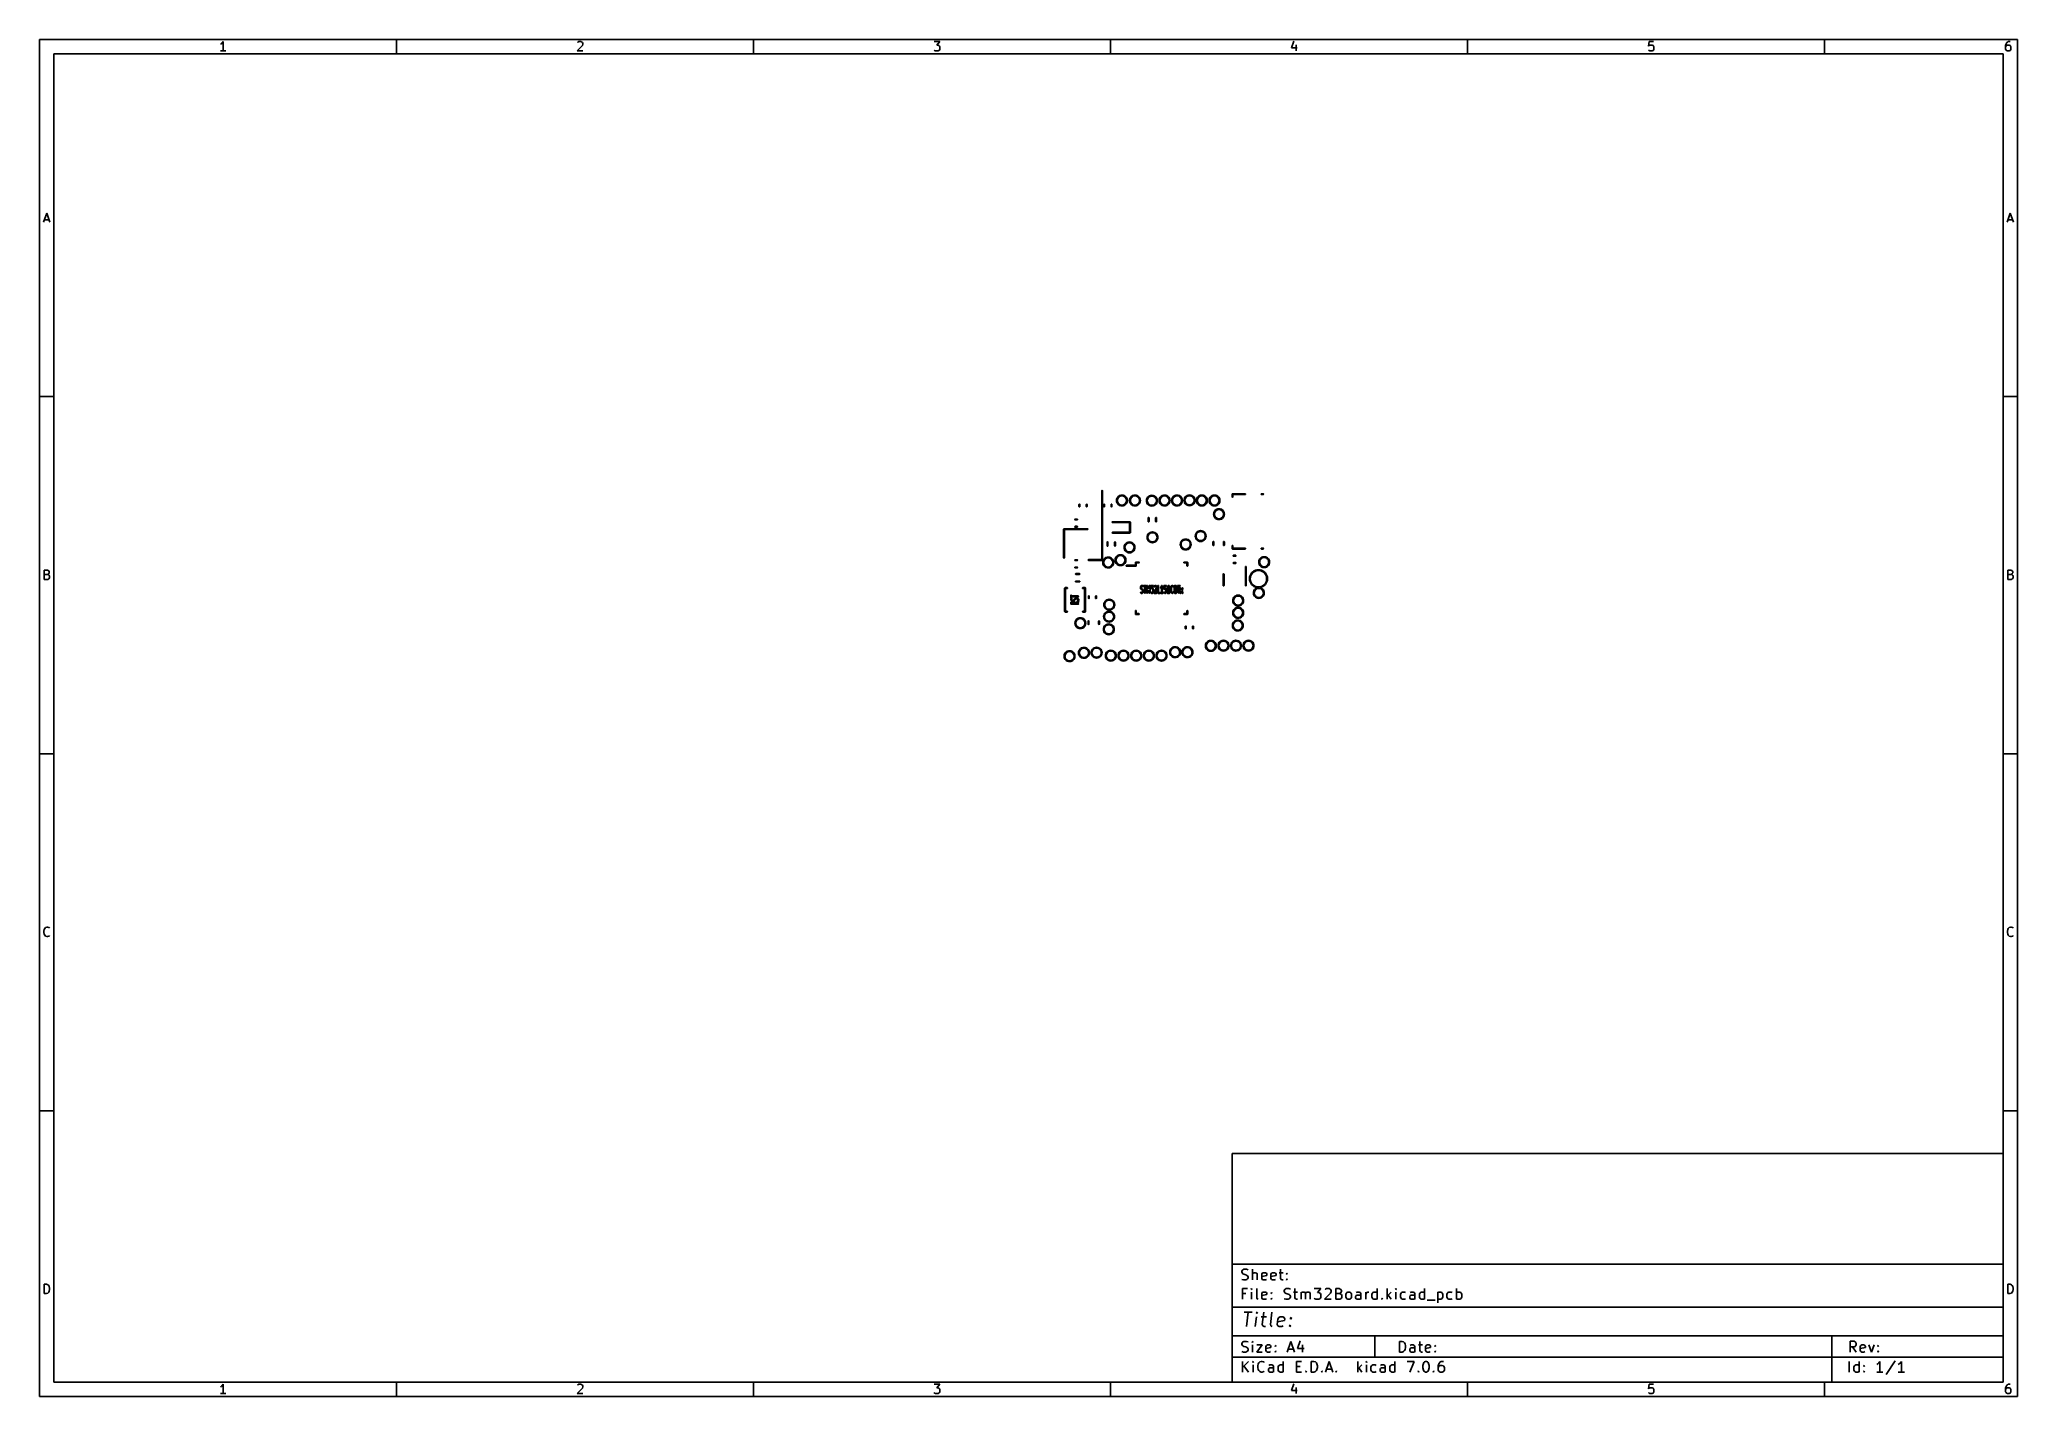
# Model space of a CAD drawing. Extents: x 10 to 287, y -200 to -10.
import ezdxf

# ---------------------------------------------------------------- set-up
doc = ezdxf.new("R2010")
doc.units = 0
doc.layers.add('BLACK', color=7, linetype='CONTINUOUS')

msp = doc.modelspace()

# ---------------------------------------------------------------- linework, layer by layer
at = {"layer": 'BLACK', "linetype": 'CONTINUOUS'}
for p, q in [((10, -10), (287.002, -10)), ((10, -200.007), (10, -10)), ((35.4701, -10.6031), (35.3463, -10.665)), ((35.5939, -10.4793), (35.4701, -10.6031)), ((35.7177, -10.2936), (35.5939, -10.4793)), ((35.7177, -11.5936), (35.7177, -10.2936)), ((60, -12), (60, -10)), ((86.0273, -10.8507), (85.2844, -11.5936)), ((85.3463, -10.4174), (85.4082, -10.3555)), ((85.4082, -10.3555), (85.532, -10.2936)), ((85.532, -10.2936), (85.8415, -10.2936)), ((85.8415, -10.2936), (85.9654, -10.3555)), ((85.9654, -10.3555), (86.0273, -10.4174)), ((86.0273, -10.4174), (86.0892, -10.5412)), ((86.0892, -10.665), (86.0273, -10.8507)), ((86.0892, -10.5412), (86.0892, -10.665)), ((110, -12), (110, -10)), ((135.284, -10.2936), (136.089, -10.2936)), ((136.089, -10.2936), (135.656, -10.7888)), ((135.656, -10.7888), (135.842, -10.7888)), ((135.842, -10.7888), (135.965, -10.8507)), ((135.965, -10.8507), (136.027, -10.9127)), ((136.027, -10.9127), (136.089, -11.0365)), ((136.089, -11.0365), (136.089, -11.346)), ((160, -12), (160, -10)), ((185.656, -10.2317), (185.346, -11.1603)), ((185.965, -10.7269), (185.965, -11.5936)), ((210, -12), (210, -10)), ((235.408, -10.2936), (235.346, -10.9127)), ((235.346, -10.9127), (235.408, -10.8507)), ((236.027, -10.2936), (235.408, -10.2936)), ((235.408, -10.8507), (235.532, -10.7888)), ((235.532, -10.7888), (235.842, -10.7888)), ((235.842, -10.7888), (235.965, -10.8507)), ((235.965, -10.8507), (236.027, -10.9127)), ((236.027, -10.9127), (236.089, -11.0365)), ((236.089, -11.0365), (236.089, -11.346)), ((260, -12), (260, -10)), ((285.408, -10.6031), (285.346, -10.8507)), ((285.346, -10.8507), (285.346, -11.346)), ((285.408, -10.9127), (285.346, -11.0365)), ((285.532, -10.4174), (285.408, -10.6031)), ((285.47, -10.8507), (285.408, -10.9127)), ((285.594, -10.7888), (285.47, -10.8507)), ((285.594, -10.3555), (285.532, -10.4174)), ((285.718, -10.2936), (285.594, -10.3555)), ((285.842, -10.7888), (285.594, -10.7888)), ((285.965, -10.2936), (285.718, -10.2936)), ((285.965, -10.8507), (285.842, -10.7888)), ((286.027, -10.9127), (285.965, -10.8507)), ((286.089, -11.0365), (286.027, -10.9127)), ((286.089, -11.346), (286.089, -11.0365)), ((287.002, -10), (287.002, -200.007)), ((12, -12), (285.002, -12)), ((12, -198.007), (12, -12)), ((36.0892, -11.5936), (35.3463, -11.5936)), ((85.2844, -11.5936), (86.0892, -11.5936)), ((135.346, -11.5317), (135.284, -11.4698)), ((135.47, -11.5936), (135.346, -11.5317)), ((135.842, -11.5936), (135.47, -11.5936)), ((135.965, -11.5317), (135.842, -11.5936)), ((136.027, -11.4698), (135.965, -11.5317)), ((136.089, -11.346), (136.027, -11.4698)), ((185.346, -11.1603), (186.151, -11.1603)), ((235.408, -11.5317), (235.346, -11.4698)), ((235.532, -11.5936), (235.408, -11.5317)), ((235.842, -11.5936), (235.532, -11.5936)), ((235.965, -11.5317), (235.842, -11.5936)), ((236.027, -11.4698), (235.965, -11.5317)), ((236.089, -11.346), (236.027, -11.4698)), ((285.002, -12), (285.002, -198.007)), ((285.346, -11.346), (285.408, -11.4698)), ((285.408, -11.4698), (285.47, -11.5317)), ((285.47, -11.5317), (285.594, -11.5936)), ((285.594, -11.5936), (285.842, -11.5936)), ((285.842, -11.5936), (285.965, -11.5317)), ((285.965, -11.5317), (286.027, -11.4698)), ((286.027, -11.4698), (286.089, -11.346)), ((10.5667, -35.5936), (11, -34.2936)), ((10.6905, -35.2222), (11.3095, -35.2222)), ((11, -34.2936), (11.4333, -35.5936)), ((285.569, -35.5936), (286.002, -34.2936)), ((285.693, -35.2222), (286.312, -35.2222)), ((286.002, -34.2936), (286.436, -35.5936)), ((10, -60), (12, -60)), ((287.002, -60), (285.002, -60)), ((158.754, -73.18), (158.772, -73.1376)), ((158.754, -82.82), (158.754, -73.18)), ((158.772, -73.1376), (158.814, -73.12)), ((158.814, -73.12), (158.856, -73.1376)), ((158.856, -73.1376), (158.874, -73.18)), ((158.874, -73.18), (158.874, -82.88)), ((160.824, -74.55), (160.843, -74.3809)), ((160.843, -74.7191), (160.824, -74.55)), ((160.843, -74.3809), (160.899, -74.2202)), ((160.899, -74.8798), (160.843, -74.7191)), ((160.899, -74.2202), (160.99, -74.0761)), ((160.958, -74.3957), (160.939, -74.55)), ((160.939, -74.55), (160.958, -74.7043)), ((161.013, -74.2504), (160.958, -74.3957)), ((160.958, -74.7043), (161.013, -74.8496)), ((160.99, -74.0761), (161.11, -73.9558)), ((161.101, -74.1225), (161.013, -74.2504)), ((161.218, -74.0194), (161.101, -74.1225)), ((161.11, -73.9558), (161.254, -73.8653)), ((161.355, -73.9472), (161.218, -74.0194)), ((161.254, -73.8653), (161.415, -73.8091)), ((161.506, -73.91), (161.355, -73.9472)), ((161.415, -73.8091), (161.584, -73.79)), ((161.662, -73.91), (161.506, -73.91)), ((161.584, -73.79), (161.753, -73.8091)), ((161.813, -73.9472), (161.662, -73.91)), ((161.753, -73.8091), (161.914, -73.8653)), ((161.95, -74.0194), (161.813, -73.9472)), ((161.914, -73.8653), (162.058, -73.9558)), ((162.067, -74.1225), (161.95, -74.0194)), ((162.058, -73.9558), (162.178, -74.0761)), ((162.155, -74.2504), (162.067, -74.1225)), ((162.21, -74.3957), (162.155, -74.2504)), ((162.155, -74.8496), (162.21, -74.7043)), ((162.178, -74.0761), (162.269, -74.2202)), ((162.229, -74.55), (162.21, -74.3957)), ((162.21, -74.7043), (162.229, -74.55)), ((162.269, -74.2202), (162.325, -74.3809)), ((162.325, -74.7191), (162.269, -74.8798)), ((162.325, -74.3809), (162.344, -74.55)), ((162.344, -74.55), (162.325, -74.7191)), ((162.649, -74.55), (162.668, -74.3809)), ((162.668, -74.7191), (162.649, -74.55)), ((162.668, -74.3809), (162.724, -74.2202)), ((162.724, -74.8798), (162.668, -74.7191)), ((162.724, -74.2202), (162.815, -74.0761)), ((162.783, -74.3957), (162.764, -74.55)), ((162.764, -74.55), (162.783, -74.7043)), ((162.838, -74.2504), (162.783, -74.3957)), ((162.783, -74.7043), (162.838, -74.8496)), ((162.815, -74.0761), (162.935, -73.9558)), ((162.926, -74.1225), (162.838, -74.2504)), ((163.043, -74.0194), (162.926, -74.1225)), ((162.935, -73.9558), (163.079, -73.8653)), ((163.18, -73.9472), (163.043, -74.0194)), ((163.079, -73.8653), (163.24, -73.8091)), ((163.331, -73.91), (163.18, -73.9472)), ((163.24, -73.8091), (163.409, -73.79)), ((163.487, -73.91), (163.331, -73.91)), ((163.409, -73.79), (163.578, -73.8091)), ((163.638, -73.9472), (163.487, -73.91)), ((163.578, -73.8091), (163.739, -73.8653)), ((163.775, -74.0194), (163.638, -73.9472)), ((163.739, -73.8653), (163.883, -73.9558)), ((163.892, -74.1225), (163.775, -74.0194)), ((163.883, -73.9558), (164.003, -74.0761)), ((163.98, -74.2504), (163.892, -74.1225)), ((164.035, -74.3957), (163.98, -74.2504)), ((163.98, -74.8496), (164.035, -74.7043)), ((164.003, -74.0761), (164.094, -74.2202)), ((164.054, -74.55), (164.035, -74.3957)), ((164.035, -74.7043), (164.054, -74.55)), ((164.094, -74.2202), (164.15, -74.3809)), ((164.15, -74.7191), (164.094, -74.8798)), ((164.15, -74.3809), (164.169, -74.55)), ((164.169, -74.55), (164.15, -74.7191)), ((165.019, -74.575), (165.038, -74.4059)), ((165.038, -74.7441), (165.019, -74.575)), ((165.038, -74.4059), (165.094, -74.2452)), ((165.094, -74.9048), (165.038, -74.7441)), ((165.094, -74.2452), (165.185, -74.1011)), ((165.153, -74.4207), (165.134, -74.575)), ((165.134, -74.575), (165.153, -74.7293)), ((165.208, -74.2754), (165.153, -74.4207)), ((165.153, -74.7293), (165.208, -74.8746)), ((165.185, -74.1011), (165.305, -73.9808)), ((165.296, -74.1475), (165.208, -74.2754)), ((165.413, -74.0444), (165.296, -74.1475)), ((165.305, -73.9808), (165.449, -73.8903)), ((165.55, -73.9722), (165.413, -74.0444)), ((165.449, -73.8903), (165.61, -73.8341)), ((165.701, -73.935), (165.55, -73.9722)), ((165.61, -73.8341), (165.779, -73.815)), ((165.857, -73.935), (165.701, -73.935)), ((165.779, -73.815), (165.948, -73.8341)), ((166.008, -73.9722), (165.857, -73.935)), ((165.948, -73.8341), (166.109, -73.8903)), ((166.145, -74.0444), (166.008, -73.9722)), ((166.109, -73.8903), (166.253, -73.9808)), ((166.262, -74.1475), (166.145, -74.0444)), ((166.253, -73.9808), (166.373, -74.1011)), ((166.35, -74.2754), (166.262, -74.1475)), ((166.405, -74.4207), (166.35, -74.2754)), ((166.35, -74.8746), (166.405, -74.7293)), ((166.373, -74.1011), (166.464, -74.2452)), ((166.424, -74.575), (166.405, -74.4207)), ((166.405, -74.7293), (166.424, -74.575)), ((166.464, -74.2452), (166.52, -74.4059)), ((166.52, -74.7441), (166.464, -74.9048)), ((166.52, -74.4059), (166.539, -74.575)), ((166.539, -74.575), (166.52, -74.7441)), ((166.794, -74.55), (166.813, -74.3809)), ((166.813, -74.7191), (166.794, -74.55)), ((166.813, -74.3809), (166.869, -74.2202)), ((166.869, -74.8798), (166.813, -74.7191)), ((166.869, -74.2202), (166.96, -74.0761)), ((166.928, -74.3957), (166.909, -74.55)), ((166.909, -74.55), (166.928, -74.7043)), ((166.983, -74.2504), (166.928, -74.3957)), ((166.928, -74.7043), (166.983, -74.8496)), ((166.96, -74.0761), (167.08, -73.9558)), ((167.071, -74.1225), (166.983, -74.2504)), ((167.188, -74.0194), (167.071, -74.1225)), ((167.08, -73.9558), (167.224, -73.8653)), ((167.325, -73.9472), (167.188, -74.0194)), ((167.224, -73.8653), (167.385, -73.8091)), ((167.476, -73.91), (167.325, -73.9472)), ((167.385, -73.8091), (167.554, -73.79)), ((167.632, -73.91), (167.476, -73.91)), ((167.554, -73.79), (167.723, -73.8091)), ((167.783, -73.9472), (167.632, -73.91)), ((167.723, -73.8091), (167.884, -73.8653)), ((167.92, -74.0194), (167.783, -73.9472)), ((167.884, -73.8653), (168.028, -73.9558)), ((168.037, -74.1225), (167.92, -74.0194)), ((168.028, -73.9558), (168.148, -74.0761)), ((168.125, -74.2504), (168.037, -74.1225)), ((168.18, -74.3957), (168.125, -74.2504)), ((168.125, -74.8496), (168.18, -74.7043)), ((168.148, -74.0761), (168.239, -74.2202)), ((168.199, -74.55), (168.18, -74.3957)), ((168.18, -74.7043), (168.199, -74.55)), ((168.239, -74.2202), (168.295, -74.3809)), ((168.295, -74.7191), (168.239, -74.8798)), ((168.295, -74.3809), (168.314, -74.55)), ((168.314, -74.55), (168.295, -74.7191)), ((168.544, -74.55), (168.563, -74.3809)), ((168.563, -74.7191), (168.544, -74.55)), ((168.563, -74.3809), (168.619, -74.2202)), ((168.619, -74.8798), (168.563, -74.7191)), ((168.619, -74.2202), (168.71, -74.0761)), ((168.678, -74.3957), (168.659, -74.55)), ((168.659, -74.55), (168.678, -74.7043)), ((168.733, -74.2504), (168.678, -74.3957)), ((168.678, -74.7043), (168.733, -74.8496)), ((168.71, -74.0761), (168.83, -73.9558)), ((168.821, -74.1225), (168.733, -74.2504)), ((168.938, -74.0194), (168.821, -74.1225)), ((168.83, -73.9558), (168.974, -73.8653)), ((169.075, -73.9472), (168.938, -74.0194)), ((168.974, -73.8653), (169.135, -73.8091)), ((169.226, -73.91), (169.075, -73.9472)), ((169.135, -73.8091), (169.304, -73.79)), ((169.382, -73.91), (169.226, -73.91)), ((169.304, -73.79), (169.473, -73.8091)), ((169.533, -73.9472), (169.382, -73.91)), ((169.473, -73.8091), (169.634, -73.8653)), ((169.67, -74.0194), (169.533, -73.9472)), ((169.634, -73.8653), (169.778, -73.9558)), ((169.787, -74.1225), (169.67, -74.0194)), ((169.778, -73.9558), (169.898, -74.0761)), ((169.875, -74.2504), (169.787, -74.1225)), ((169.93, -74.3957), (169.875, -74.2504)), ((169.875, -74.8496), (169.93, -74.7043)), ((169.898, -74.0761), (169.989, -74.2202)), ((169.949, -74.55), (169.93, -74.3957)), ((169.93, -74.7043), (169.949, -74.55)), ((169.989, -74.2202), (170.045, -74.3809)), ((170.045, -74.7191), (169.989, -74.8798)), ((170.045, -74.3809), (170.064, -74.55)), ((170.064, -74.55), (170.045, -74.7191)), ((170.294, -74.525), (170.313, -74.3559)), ((170.313, -74.6941), (170.294, -74.525)), ((170.313, -74.3559), (170.369, -74.1952)), ((170.369, -74.8548), (170.313, -74.6941)), ((170.369, -74.1952), (170.46, -74.0511)), ((170.428, -74.3707), (170.409, -74.525)), ((170.409, -74.525), (170.428, -74.6793)), ((170.483, -74.2254), (170.428, -74.3707)), ((170.428, -74.6793), (170.483, -74.8246)), ((170.46, -74.0511), (170.58, -73.9308)), ((170.571, -74.0975), (170.483, -74.2254)), ((170.688, -73.9944), (170.571, -74.0975)), ((170.58, -73.9308), (170.724, -73.8403)), ((170.825, -73.9222), (170.688, -73.9944)), ((170.724, -73.8403), (170.885, -73.7841)), ((170.976, -73.885), (170.825, -73.9222)), ((170.885, -73.7841), (171.054, -73.765)), ((171.132, -73.885), (170.976, -73.885)), ((171.054, -73.765), (171.223, -73.7841)), ((171.283, -73.9222), (171.132, -73.885)), ((171.223, -73.7841), (171.384, -73.8403)), ((171.42, -73.9944), (171.283, -73.9222)), ((171.384, -73.8403), (171.528, -73.9308)), ((171.537, -74.0975), (171.42, -73.9944)), ((171.528, -73.9308), (171.648, -74.0511)), ((171.625, -74.2254), (171.537, -74.0975)), ((171.68, -74.3707), (171.625, -74.2254)), ((171.625, -74.8246), (171.68, -74.6793)), ((171.648, -74.0511), (171.739, -74.1952)), ((171.699, -74.525), (171.68, -74.3707)), ((171.68, -74.6793), (171.699, -74.525)), ((171.739, -74.1952), (171.795, -74.3559)), ((171.795, -74.6941), (171.739, -74.8548)), ((171.795, -74.3559), (171.814, -74.525)), ((171.814, -74.525), (171.795, -74.6941)), ((172.019, -74.55), (172.038, -74.3809)), ((172.038, -74.7191), (172.019, -74.55)), ((172.038, -74.3809), (172.094, -74.2202)), ((172.094, -74.8798), (172.038, -74.7191)), ((172.094, -74.2202), (172.185, -74.0761)), ((172.153, -74.3957), (172.134, -74.55)), ((172.134, -74.55), (172.153, -74.7043)), ((172.208, -74.2504), (172.153, -74.3957)), ((172.153, -74.7043), (172.208, -74.8496)), ((172.185, -74.0761), (172.305, -73.9558)), ((172.296, -74.1225), (172.208, -74.2504)), ((172.413, -74.0194), (172.296, -74.1225)), ((172.305, -73.9558), (172.449, -73.8653)), ((172.55, -73.9472), (172.413, -74.0194)), ((172.449, -73.8653), (172.61, -73.8091)), ((172.701, -73.91), (172.55, -73.9472)), ((172.61, -73.8091), (172.779, -73.79)), ((172.857, -73.91), (172.701, -73.91)), ((172.779, -73.79), (172.948, -73.8091)), ((173.008, -73.9472), (172.857, -73.91)), ((172.948, -73.8091), (173.109, -73.8653)), ((173.145, -74.0194), (173.008, -73.9472)), ((173.109, -73.8653), (173.253, -73.9558)), ((173.262, -74.1225), (173.145, -74.0194)), ((173.253, -73.9558), (173.373, -74.0761)), ((173.35, -74.2504), (173.262, -74.1225)), ((173.405, -74.3957), (173.35, -74.2504)), ((173.35, -74.8496), (173.405, -74.7043)), ((173.373, -74.0761), (173.464, -74.2202)), ((173.424, -74.55), (173.405, -74.3957)), ((173.405, -74.7043), (173.424, -74.55)), ((173.464, -74.2202), (173.52, -74.3809)), ((173.52, -74.7191), (173.464, -74.8798)), ((173.52, -74.3809), (173.539, -74.55)), ((173.539, -74.55), (173.52, -74.7191)), ((173.794, -74.55), (173.813, -74.3809)), ((173.813, -74.7191), (173.794, -74.55)), ((173.813, -74.3809), (173.869, -74.2202)), ((173.869, -74.8798), (173.813, -74.7191)), ((173.869, -74.2202), (173.96, -74.0761)), ((173.928, -74.3957), (173.909, -74.55)), ((173.909, -74.55), (173.928, -74.7043)), ((173.983, -74.2504), (173.928, -74.3957)), ((173.928, -74.7043), (173.983, -74.8496)), ((173.96, -74.0761), (174.08, -73.9558)), ((174.071, -74.1225), (173.983, -74.2504)), ((174.188, -74.0194), (174.071, -74.1225)), ((174.08, -73.9558), (174.224, -73.8653)), ((174.325, -73.9472), (174.188, -74.0194)), ((174.224, -73.8653), (174.385, -73.8091)), ((174.476, -73.91), (174.325, -73.9472)), ((174.385, -73.8091), (174.554, -73.79)), ((174.632, -73.91), (174.476, -73.91)), ((174.554, -73.79), (174.723, -73.8091)), ((174.783, -73.9472), (174.632, -73.91)), ((174.723, -73.8091), (174.884, -73.8653)), ((174.92, -74.0194), (174.783, -73.9472)), ((174.884, -73.8653), (175.028, -73.9558)), ((175.037, -74.1225), (174.92, -74.0194)), ((175.028, -73.9558), (175.148, -74.0761)), ((175.125, -74.2504), (175.037, -74.1225)), ((175.18, -74.3957), (175.125, -74.2504)), ((175.125, -74.8496), (175.18, -74.7043)), ((175.148, -74.0761), (175.239, -74.2202)), ((175.199, -74.55), (175.18, -74.3957)), ((175.18, -74.7043), (175.199, -74.55)), ((175.239, -74.2202), (175.295, -74.3809)), ((175.295, -74.7191), (175.239, -74.8798)), ((175.295, -74.3809), (175.314, -74.55)), ((175.314, -74.55), (175.295, -74.7191)), ((177.014, -73.665), (177.032, -73.6226)), ((177.014, -74.045), (177.014, -73.665)), ((177.032, -74.0874), (177.014, -74.045)), ((177.032, -73.6226), (177.074, -73.605)), ((177.074, -74.105), (177.032, -74.0874)), ((177.074, -73.605), (178.844, -73.605)), ((177.116, -74.0874), (177.074, -74.105)), ((177.134, -74.045), (177.116, -74.0874)), ((178.844, -73.725), (177.134, -73.725)), ((177.134, -73.725), (177.134, -74.045)), ((178.844, -73.605), (178.886, -73.6226)), ((178.886, -73.7074), (178.844, -73.725)), ((178.886, -73.6226), (178.904, -73.665)), ((178.904, -73.665), (178.886, -73.7074)), ((181.064, -73.665), (181.082, -73.6226)), ((181.082, -73.7074), (181.064, -73.665)), ((181.082, -73.6226), (181.124, -73.605)), ((181.124, -73.725), (181.082, -73.7074)), ((181.124, -73.605), (181.384, -73.605)), ((181.384, -73.725), (181.124, -73.725)), ((181.384, -73.605), (181.426, -73.6226)), ((181.426, -73.7074), (181.384, -73.725)), ((181.426, -73.6226), (181.444, -73.665)), ((181.444, -73.665), (181.426, -73.7074)), ((154.955, -77.202), (154.973, -77.1596)), ((154.973, -77.2444), (154.955, -77.202)), ((154.973, -77.1596), (155.015, -77.142)), ((155.015, -77.262), (154.973, -77.2444)), ((155.015, -77.142), (155.308, -77.142)), ((155.308, -77.262), (155.015, -77.262)), ((155.308, -77.142), (155.35, -77.1596)), ((155.35, -77.2444), (155.308, -77.262)), ((155.35, -77.1596), (155.368, -77.202)), ((155.368, -77.202), (155.35, -77.2444)), ((155.569, -75.0962), (155.587, -75.0538)), ((155.569, -75.3888), (155.569, -75.0962)), ((155.587, -75.4312), (155.569, -75.3888)), ((155.587, -75.0538), (155.629, -75.0362)), ((155.629, -75.4488), (155.587, -75.4312)), ((155.629, -75.0362), (155.671, -75.0538)), ((155.671, -75.4312), (155.629, -75.4488)), ((155.671, -75.0538), (155.689, -75.0962)), ((155.689, -75.3888), (155.671, -75.4312)), ((155.689, -75.0962), (155.689, -75.3888)), ((156.589, -75.0962), (156.607, -75.0538)), ((156.589, -75.3888), (156.589, -75.0962)), ((156.607, -75.4312), (156.589, -75.3888)), ((156.607, -75.0538), (156.649, -75.0362)), ((156.649, -75.4488), (156.607, -75.4312)), ((156.649, -75.0362), (156.691, -75.0538)), ((156.691, -75.4312), (156.649, -75.4488)), ((156.691, -75.0538), (156.709, -75.0962)), ((156.709, -75.3888), (156.691, -75.4312)), ((156.709, -75.0962), (156.709, -75.3888)), ((159.039, -75.1102), (159.057, -75.0678)), ((159.039, -75.4028), (159.039, -75.1102)), ((159.057, -75.4452), (159.039, -75.4028)), ((159.057, -75.0678), (159.099, -75.0502)), ((159.099, -75.4628), (159.057, -75.4452)), ((159.099, -75.0502), (159.141, -75.0678)), ((159.141, -75.4452), (159.099, -75.4628)), ((159.141, -75.0678), (159.159, -75.1102)), ((159.159, -75.4028), (159.141, -75.4452)), ((159.159, -75.1102), (159.159, -75.4028)), ((160.059, -75.1102), (160.077, -75.0678)), ((160.059, -75.4028), (160.059, -75.1102)), ((160.077, -75.4452), (160.059, -75.4028)), ((160.077, -75.0678), (160.119, -75.0502)), ((160.119, -75.4628), (160.077, -75.4452)), ((160.119, -75.0502), (160.161, -75.0678)), ((160.161, -75.4452), (160.119, -75.4628)), ((160.161, -75.0678), (160.179, -75.1102)), ((160.179, -75.4028), (160.161, -75.4452)), ((160.179, -75.1102), (160.179, -75.4028)), ((160.189, -77.585), (160.207, -77.5426)), ((160.207, -77.5426), (160.249, -77.525)), ((160.249, -77.525), (162.709, -77.525)), ((160.99, -75.0239), (160.899, -74.8798)), ((161.11, -75.1442), (160.99, -75.0239)), ((161.013, -74.8496), (161.101, -74.9775)), ((161.101, -74.9775), (161.218, -75.0806)), ((161.254, -75.2347), (161.11, -75.1442)), ((161.218, -75.0806), (161.355, -75.1528)), ((161.415, -75.2909), (161.254, -75.2347)), ((161.355, -75.1528), (161.506, -75.19)), ((161.584, -75.31), (161.415, -75.2909)), ((161.506, -75.19), (161.662, -75.19)), ((161.753, -75.2909), (161.584, -75.31)), ((161.662, -75.19), (161.813, -75.1528)), ((161.914, -75.2347), (161.753, -75.2909)), ((161.813, -75.1528), (161.95, -75.0806)), ((162.058, -75.1442), (161.914, -75.2347)), ((161.95, -75.0806), (162.067, -74.9775)), ((162.178, -75.0239), (162.058, -75.1442)), ((162.067, -74.9775), (162.155, -74.8496)), ((162.269, -74.8798), (162.178, -75.0239)), ((162.709, -77.525), (162.751, -77.5426)), ((162.815, -75.0239), (162.724, -74.8798)), ((162.751, -77.5426), (162.769, -77.585)), ((162.935, -75.1442), (162.815, -75.0239)), ((162.838, -74.8496), (162.926, -74.9775)), ((162.926, -74.9775), (163.043, -75.0806)), ((163.079, -75.2347), (162.935, -75.1442)), ((163.043, -75.0806), (163.18, -75.1528)), ((163.24, -75.2909), (163.079, -75.2347)), ((163.18, -75.1528), (163.331, -75.19)), ((163.409, -75.31), (163.24, -75.2909)), ((163.331, -75.19), (163.487, -75.19)), ((163.578, -75.2909), (163.409, -75.31)), ((163.487, -75.19), (163.638, -75.1528)), ((163.739, -75.2347), (163.578, -75.2909)), ((163.638, -75.1528), (163.775, -75.0806)), ((163.883, -75.1442), (163.739, -75.2347)), ((163.775, -75.0806), (163.892, -74.9775)), ((164.003, -75.0239), (163.883, -75.1442)), ((163.892, -74.9775), (163.98, -74.8496)), ((164.094, -74.8798), (164.003, -75.0239)), ((165.185, -75.0489), (165.094, -74.9048)), ((165.305, -75.1692), (165.185, -75.0489)), ((165.208, -74.8746), (165.296, -75.0025)), ((165.261, -76.9828), (165.279, -76.9403)), ((165.261, -77.4922), (165.261, -76.9828)), ((165.279, -77.5346), (165.261, -77.4922)), ((165.279, -76.9403), (165.321, -76.9228)), ((165.321, -77.5522), (165.279, -77.5346)), ((165.296, -75.0025), (165.413, -75.1056)), ((165.449, -75.2597), (165.305, -75.1692)), ((165.321, -76.9228), (165.364, -76.9403)), ((165.364, -77.5346), (165.321, -77.5522)), ((165.364, -76.9403), (165.381, -76.9828)), ((165.381, -77.4922), (165.364, -77.5346)), ((165.381, -76.9828), (165.381, -77.4922)), ((165.413, -75.1056), (165.55, -75.1778)), ((165.61, -75.3159), (165.449, -75.2597)), ((165.55, -75.1778), (165.701, -75.215)), ((165.779, -75.335), (165.61, -75.3159)), ((165.701, -75.215), (165.857, -75.215)), ((165.948, -75.3159), (165.779, -75.335)), ((165.857, -75.215), (166.008, -75.1778)), ((166.109, -75.2597), (165.948, -75.3159)), ((166.008, -75.1778), (166.145, -75.1056)), ((166.253, -75.1692), (166.109, -75.2597)), ((166.145, -75.1056), (166.262, -75.0025)), ((166.373, -75.0489), (166.253, -75.1692)), ((166.262, -75.0025), (166.35, -74.8746)), ((166.306, -76.9828), (166.324, -76.9403)), ((166.306, -77.4922), (166.306, -76.9828)), ((166.324, -77.5346), (166.306, -77.4922)), ((166.324, -76.9403), (166.367, -76.9228)), ((166.367, -77.5522), (166.324, -77.5346)), ((166.367, -76.9228), (166.409, -76.9403)), ((166.409, -77.5346), (166.367, -77.5522)), ((166.464, -74.9048), (166.373, -75.0489)), ((166.409, -76.9403), (166.427, -76.9828)), ((166.427, -77.4922), (166.409, -77.5346)), ((166.427, -76.9828), (166.427, -77.4922)), ((166.96, -75.0239), (166.869, -74.8798)), ((167.08, -75.1442), (166.96, -75.0239)), ((166.983, -74.8496), (167.071, -74.9775)), ((167.071, -74.9775), (167.188, -75.0806)), ((167.224, -75.2347), (167.08, -75.1442)), ((167.188, -75.0806), (167.325, -75.1528)), ((167.385, -75.2909), (167.224, -75.2347)), ((167.325, -75.1528), (167.476, -75.19)), ((167.554, -75.31), (167.385, -75.2909)), ((167.476, -75.19), (167.632, -75.19)), ((167.723, -75.2909), (167.554, -75.31)), ((167.632, -75.19), (167.783, -75.1528)), ((167.884, -75.2347), (167.723, -75.2909)), ((167.783, -75.1528), (167.92, -75.0806)), ((168.028, -75.1442), (167.884, -75.2347)), ((167.92, -75.0806), (168.037, -74.9775)), ((168.148, -75.0239), (168.028, -75.1442)), ((168.037, -74.9775), (168.125, -74.8496)), ((168.239, -74.8798), (168.148, -75.0239)), ((168.71, -75.0239), (168.619, -74.8798)), ((168.83, -75.1442), (168.71, -75.0239)), ((168.733, -74.8496), (168.821, -74.9775)), ((168.821, -74.9775), (168.938, -75.0806)), ((168.974, -75.2347), (168.83, -75.1442)), ((168.938, -75.0806), (169.075, -75.1528)), ((169.135, -75.2909), (168.974, -75.2347)), ((169.075, -75.1528), (169.226, -75.19)), ((169.304, -75.31), (169.135, -75.2909)), ((169.226, -75.19), (169.382, -75.19)), ((169.473, -75.2909), (169.304, -75.31)), ((169.382, -75.19), (169.533, -75.1528)), ((169.634, -75.2347), (169.473, -75.2909)), ((169.533, -75.1528), (169.67, -75.0806)), ((169.778, -75.1442), (169.634, -75.2347)), ((169.67, -75.0806), (169.787, -74.9775)), ((169.898, -75.0239), (169.778, -75.1442)), ((169.787, -74.9775), (169.875, -74.8496)), ((169.989, -74.8798), (169.898, -75.0239)), ((170.46, -74.9989), (170.369, -74.8548)), ((170.58, -75.1192), (170.46, -74.9989)), ((170.483, -74.8246), (170.571, -74.9525)), ((170.571, -74.9525), (170.688, -75.0556)), ((170.724, -75.2097), (170.58, -75.1192)), ((170.688, -75.0556), (170.825, -75.1278)), ((170.885, -75.2659), (170.724, -75.2097)), ((170.825, -75.1278), (170.976, -75.165)), ((171.054, -75.285), (170.885, -75.2659)), ((170.976, -75.165), (171.132, -75.165)), ((171.223, -75.2659), (171.054, -75.285)), ((171.132, -75.165), (171.283, -75.1278)), ((171.384, -75.2097), (171.223, -75.2659)), ((171.283, -75.1278), (171.42, -75.0556)), ((171.528, -75.1192), (171.384, -75.2097)), ((171.42, -75.0556), (171.537, -74.9525)), ((171.648, -74.9989), (171.528, -75.1192)), ((171.537, -74.9525), (171.625, -74.8246)), ((171.739, -74.8548), (171.648, -74.9989)), ((172.185, -75.0239), (172.094, -74.8798)), ((172.305, -75.1442), (172.185, -75.0239)), ((172.208, -74.8496), (172.296, -74.9775)), ((172.296, -74.9775), (172.413, -75.0806)), ((172.449, -75.2347), (172.305, -75.1442)), ((172.413, -75.0806), (172.55, -75.1528)), ((172.61, -75.2909), (172.449, -75.2347)), ((172.55, -75.1528), (172.701, -75.19)), ((172.779, -75.31), (172.61, -75.2909)), ((172.701, -75.19), (172.857, -75.19)), ((172.948, -75.2909), (172.779, -75.31)), ((172.857, -75.19), (173.008, -75.1528)), ((173.109, -75.2347), (172.948, -75.2909)), ((173.008, -75.1528), (173.145, -75.0806)), ((173.253, -75.1442), (173.109, -75.2347)), ((173.145, -75.0806), (173.262, -74.9775)), ((173.373, -75.0239), (173.253, -75.1442)), ((173.262, -74.9775), (173.35, -74.8496)), ((173.464, -74.8798), (173.373, -75.0239)), ((173.96, -75.0239), (173.869, -74.8798)), ((174.08, -75.1442), (173.96, -75.0239)), ((173.983, -74.8496), (174.071, -74.9775)), ((174.071, -74.9775), (174.188, -75.0806)), ((174.224, -75.2347), (174.08, -75.1442)), ((174.188, -75.0806), (174.325, -75.1528)), ((174.385, -75.2909), (174.224, -75.2347)), ((174.325, -75.1528), (174.476, -75.19)), ((174.554, -75.31), (174.385, -75.2909)), ((174.424, -76.46), (174.443, -76.2909)), ((174.443, -76.6291), (174.424, -76.46)), ((174.443, -76.2909), (174.499, -76.1302)), ((174.499, -76.7898), (174.443, -76.6291)), ((174.476, -75.19), (174.632, -75.19)), ((174.499, -76.1302), (174.59, -75.9861)), ((174.59, -76.9339), (174.499, -76.7898)), ((174.558, -76.3057), (174.539, -76.46)), ((174.539, -76.46), (174.558, -76.6143)), ((174.723, -75.2909), (174.554, -75.31)), ((174.613, -76.1604), (174.558, -76.3057)), ((174.558, -76.6143), (174.613, -76.7596)), ((174.59, -75.9861), (174.71, -75.8658)), ((174.71, -77.0542), (174.59, -76.9339)), ((174.701, -76.0325), (174.613, -76.1604)), ((174.613, -76.7596), (174.701, -76.8875)), ((174.632, -75.19), (174.783, -75.1528)), ((174.818, -75.9294), (174.701, -76.0325)), ((174.701, -76.8875), (174.818, -76.9906)), ((174.71, -75.8658), (174.854, -75.7753)), ((174.854, -77.1447), (174.71, -77.0542)), ((174.884, -75.2347), (174.723, -75.2909)), ((174.783, -75.1528), (174.92, -75.0806)), ((174.955, -75.8572), (174.818, -75.9294)), ((174.818, -76.9906), (174.955, -77.0628)), ((174.854, -75.7753), (175.015, -75.7191)), ((175.015, -77.2009), (174.854, -77.1447)), ((175.028, -75.1442), (174.884, -75.2347)), ((174.92, -75.0806), (175.037, -74.9775)), ((175.106, -75.82), (174.955, -75.8572)), ((174.955, -77.0628), (175.106, -77.1)), ((175.015, -75.7191), (175.184, -75.7)), ((175.184, -77.22), (175.015, -77.2009)), ((175.148, -75.0239), (175.028, -75.1442)), ((175.037, -74.9775), (175.125, -74.8496)), ((175.262, -75.82), (175.106, -75.82)), ((175.106, -77.1), (175.262, -77.1)), ((175.239, -74.8798), (175.148, -75.0239)), ((175.184, -75.7), (175.353, -75.7191)), ((175.353, -77.2009), (175.184, -77.22)), ((175.413, -75.8572), (175.262, -75.82)), ((175.262, -77.1), (175.413, -77.0628)), ((175.353, -75.7191), (175.514, -75.7753)), ((175.514, -77.1447), (175.353, -77.2009)), ((175.55, -75.9294), (175.413, -75.8572)), ((175.413, -77.0628), (175.55, -76.9906)), ((175.514, -75.7753), (175.658, -75.8658)), ((175.658, -77.0542), (175.514, -77.1447)), ((175.667, -76.0325), (175.55, -75.9294)), ((175.55, -76.9906), (175.667, -76.8875)), ((175.658, -75.8658), (175.778, -75.9861)), ((175.778, -76.9339), (175.658, -77.0542)), ((175.755, -76.1604), (175.667, -76.0325)), ((175.667, -76.8875), (175.755, -76.7596)), ((175.81, -76.3057), (175.755, -76.1604)), ((175.755, -76.7596), (175.81, -76.6143)), ((175.778, -75.9861), (175.869, -76.1302)), ((175.869, -76.7898), (175.778, -76.9339)), ((175.829, -76.46), (175.81, -76.3057)), ((175.81, -76.6143), (175.829, -76.46)), ((175.869, -76.1302), (175.925, -76.2909)), ((175.925, -76.6291), (175.869, -76.7898)), ((175.925, -76.2909), (175.944, -76.46)), ((175.944, -76.46), (175.925, -76.6291)), ((153.414, -78.56), (153.432, -78.5176)), ((153.414, -82.56), (153.414, -78.56)), ((153.432, -78.5176), (153.474, -78.5)), ((153.474, -78.5), (156.774, -78.5)), ((156.774, -78.62), (153.534, -78.62)), ((153.534, -78.62), (153.534, -82.56)), ((154.955, -78.222), (154.973, -78.1796)), ((154.973, -78.2644), (154.955, -78.222)), ((154.973, -78.1796), (155.015, -78.162)), ((155.015, -78.282), (154.973, -78.2644)), ((155.015, -78.162), (155.308, -78.162)), ((155.308, -78.282), (155.015, -78.282)), ((155.308, -78.162), (155.35, -78.1796)), ((155.35, -78.2644), (155.308, -78.282)), ((155.35, -78.1796), (155.368, -78.222)), ((155.368, -78.222), (155.35, -78.2644)), ((156.774, -78.5), (156.816, -78.5176)), ((156.816, -78.6024), (156.774, -78.62)), ((156.816, -78.5176), (156.834, -78.56)), ((156.834, -78.56), (156.816, -78.6024)), ((159.511, -80.3678), (159.529, -80.3254)), ((159.529, -80.3254), (159.571, -80.3078)), ((159.571, -80.3078), (159.614, -80.3254)), ((159.614, -80.3254), (159.631, -80.3678)), ((160.207, -77.6274), (160.189, -77.585)), ((160.189, -79.055), (160.207, -79.0126)), ((160.207, -79.0974), (160.189, -79.055)), ((160.249, -77.645), (160.207, -77.6274)), ((160.207, -79.0126), (160.249, -78.995)), ((160.249, -79.115), (160.207, -79.0974)), ((162.649, -77.645), (160.249, -77.645)), ((160.249, -78.995), (162.649, -78.995)), ((162.709, -79.115), (160.249, -79.115)), ((160.556, -80.3678), (160.574, -80.3254)), ((160.574, -80.3254), (160.617, -80.3078)), ((160.617, -80.3078), (160.659, -80.3254)), ((160.659, -80.3254), (160.677, -80.3678)), ((162.649, -78.995), (162.649, -77.645)), ((162.751, -79.0974), (162.709, -79.115)), ((162.769, -79.055), (162.751, -79.0974)), ((162.769, -77.585), (162.769, -79.055)), ((165.099, -79.7), (165.118, -79.5309)), ((165.118, -79.8691), (165.099, -79.7)), ((165.118, -79.5309), (165.174, -79.3702)), ((165.174, -80.0298), (165.118, -79.8691)), ((165.174, -79.3702), (165.265, -79.2261)), ((165.265, -80.1739), (165.174, -80.0298)), ((165.233, -79.5457), (165.214, -79.7)), ((165.214, -79.7), (165.233, -79.8543)), ((165.288, -79.4004), (165.233, -79.5457)), ((165.233, -79.8543), (165.288, -79.9996)), ((165.265, -79.2261), (165.385, -79.1058)), ((165.385, -80.2942), (165.265, -80.1739)), ((165.376, -79.2725), (165.288, -79.4004)), ((165.288, -79.9996), (165.376, -80.1275)), ((165.493, -79.1694), (165.376, -79.2725)), ((165.376, -80.1275), (165.493, -80.2306)), ((165.385, -79.1058), (165.529, -79.0153)), ((165.529, -80.3847), (165.385, -80.2942)), ((165.63, -79.0972), (165.493, -79.1694)), ((165.493, -80.2306), (165.63, -80.3028)), ((165.529, -79.0153), (165.69, -78.9591)), ((165.781, -79.06), (165.63, -79.0972)), ((165.63, -80.3028), (165.781, -80.34)), ((165.69, -78.9591), (165.859, -78.94)), ((165.937, -79.06), (165.781, -79.06)), ((165.859, -78.94), (166.028, -78.9591)), ((166.088, -79.0972), (165.937, -79.06)), ((165.937, -80.34), (166.088, -80.3028)), ((166.028, -78.9591), (166.189, -79.0153)), ((166.225, -79.1694), (166.088, -79.0972)), ((166.088, -80.3028), (166.225, -80.2306)), ((166.189, -79.0153), (166.333, -79.1058)), ((166.333, -80.2942), (166.189, -80.3847)), ((166.342, -79.2725), (166.225, -79.1694)), ((166.225, -80.2306), (166.342, -80.1275)), ((166.333, -79.1058), (166.453, -79.2261)), ((166.453, -80.1739), (166.333, -80.2942)), ((166.43, -79.4004), (166.342, -79.2725)), ((166.342, -80.1275), (166.43, -79.9996)), ((166.485, -79.5457), (166.43, -79.4004)), ((166.43, -79.9996), (166.485, -79.8543)), ((166.453, -79.2261), (166.544, -79.3702)), ((166.544, -80.0298), (166.453, -80.1739)), ((166.504, -79.7), (166.485, -79.5457)), ((166.485, -79.8543), (166.504, -79.7)), ((166.544, -79.3702), (166.6, -79.5309)), ((166.6, -79.8691), (166.544, -80.0298)), ((166.6, -79.5309), (166.619, -79.7)), ((166.619, -79.7), (166.6, -79.8691)), ((169.824, -80.3702), (169.915, -80.2261)), ((169.915, -80.2261), (170.035, -80.1058)), ((170.026, -80.2725), (169.938, -80.4004)), ((170.143, -80.1694), (170.026, -80.2725)), ((170.035, -80.1058), (170.179, -80.0153)), ((170.28, -80.0972), (170.143, -80.1694)), ((170.179, -80.0153), (170.34, -79.9591)), ((170.431, -80.06), (170.28, -80.0972)), ((170.34, -79.9591), (170.509, -79.94)), ((170.587, -80.06), (170.431, -80.06)), ((170.509, -79.94), (170.678, -79.9591)), ((170.738, -80.0972), (170.587, -80.06)), ((170.678, -79.9591), (170.839, -80.0153)), ((170.875, -80.1694), (170.738, -80.0972)), ((170.839, -80.0153), (170.983, -80.1058)), ((170.992, -80.2725), (170.875, -80.1694)), ((170.983, -80.1058), (171.103, -80.2261)), ((171.08, -80.4004), (170.992, -80.2725)), ((171.103, -80.2261), (171.194, -80.3702)), ((171.849, -79.525), (171.868, -79.3559)), ((171.868, -79.6941), (171.849, -79.525)), ((171.868, -79.3559), (171.924, -79.1952)), ((171.924, -79.8548), (171.868, -79.6941)), ((171.924, -79.1952), (172.015, -79.0511)), ((172.015, -79.9989), (171.924, -79.8548)), ((171.983, -79.3707), (171.964, -79.525)), ((171.964, -79.525), (171.983, -79.6793)), ((172.038, -79.2254), (171.983, -79.3707)), ((171.983, -79.6793), (172.038, -79.8246)), ((172.015, -79.0511), (172.135, -78.9308)), ((172.135, -80.1192), (172.015, -79.9989)), ((172.126, -79.0975), (172.038, -79.2254)), ((172.038, -79.8246), (172.126, -79.9525)), ((172.243, -78.9944), (172.126, -79.0975)), ((172.126, -79.9525), (172.243, -80.0556)), ((172.135, -78.9308), (172.279, -78.8403)), ((172.279, -80.2097), (172.135, -80.1192)), ((172.38, -78.9222), (172.243, -78.9944)), ((172.243, -80.0556), (172.38, -80.1278)), ((172.279, -78.8403), (172.44, -78.7841)), ((172.44, -80.2659), (172.279, -80.2097)), ((172.531, -78.885), (172.38, -78.9222)), ((172.38, -80.1278), (172.531, -80.165)), ((172.44, -78.7841), (172.609, -78.765)), ((172.609, -80.285), (172.44, -80.2659)), ((172.687, -78.885), (172.531, -78.885)), ((172.531, -80.165), (172.687, -80.165)), ((172.609, -78.765), (172.778, -78.7841)), ((172.778, -80.2659), (172.609, -80.285)), ((172.838, -78.9222), (172.687, -78.885)), ((172.687, -80.165), (172.838, -80.1278)), ((172.778, -78.7841), (172.939, -78.8403)), ((172.939, -80.2097), (172.778, -80.2659)), ((172.975, -78.9944), (172.838, -78.9222)), ((172.838, -80.1278), (172.975, -80.0556)), ((172.939, -78.8403), (173.083, -78.9308)), ((173.083, -80.1192), (172.939, -80.2097)), ((173.092, -79.0975), (172.975, -78.9944)), ((172.975, -80.0556), (173.092, -79.9525)), ((173.083, -78.9308), (173.203, -79.0511)), ((173.203, -79.9989), (173.083, -80.1192)), ((173.18, -79.2254), (173.092, -79.0975)), ((173.092, -79.9525), (173.18, -79.8246)), ((173.235, -79.3707), (173.18, -79.2254)), ((173.18, -79.8246), (173.235, -79.6793)), ((173.203, -79.0511), (173.294, -79.1952)), ((173.294, -79.8548), (173.203, -79.9989)), ((173.254, -79.525), (173.235, -79.3707)), ((173.235, -79.6793), (173.254, -79.525)), ((173.294, -79.1952), (173.35, -79.3559)), ((173.35, -79.6941), (173.294, -79.8548)), ((173.35, -79.3559), (173.369, -79.525)), ((173.369, -79.525), (173.35, -79.6941)), ((174.339, -80.3354), (174.357, -80.293)), ((174.357, -80.293), (174.399, -80.2754)), ((174.399, -80.2754), (174.441, -80.293)), ((174.441, -80.293), (174.459, -80.3354)), ((175.809, -80.3354), (175.827, -80.293)), ((175.827, -80.293), (175.869, -80.2754)), ((175.869, -80.2754), (175.911, -80.293)), ((175.911, -80.293), (175.929, -80.3354)), ((153.432, -82.6024), (153.414, -82.56)), ((153.474, -82.62), (153.432, -82.6024)), ((153.516, -82.6024), (153.474, -82.62)), ((153.534, -82.56), (153.516, -82.6024)), ((154.978, -82.91), (154.995, -82.8676)), ((154.995, -82.9524), (154.978, -82.91)), ((154.995, -82.8676), (155.038, -82.85)), ((155.038, -82.97), (154.995, -82.9524)), ((155.038, -82.85), (155.33, -82.85)), ((155.33, -82.97), (155.038, -82.97)), ((155.33, -82.85), (155.373, -82.8676)), ((155.373, -82.9524), (155.33, -82.97)), ((155.373, -82.8676), (155.39, -82.91)), ((155.39, -82.91), (155.373, -82.9524)), ((156.854, -82.88), (156.872, -82.8376)), ((156.872, -82.9224), (156.854, -82.88)), ((156.872, -82.8376), (156.914, -82.82)), ((156.914, -82.94), (156.872, -82.9224)), ((156.914, -82.82), (158.754, -82.82)), ((158.814, -82.94), (156.914, -82.94)), ((158.856, -82.9224), (158.814, -82.94)), ((158.874, -82.88), (158.856, -82.9224)), ((158.904, -83.23), (158.923, -83.0609)), ((158.923, -83.0609), (158.979, -82.9002)), ((158.979, -82.9002), (159.07, -82.7561)), ((159.038, -83.0757), (159.019, -83.23)), ((159.093, -82.9304), (159.038, -83.0757)), ((159.07, -82.7561), (159.19, -82.6358)), ((159.181, -82.8025), (159.093, -82.9304)), ((159.298, -82.6994), (159.181, -82.8025)), ((159.19, -82.6358), (159.334, -82.5453)), ((159.435, -82.6272), (159.298, -82.6994)), ((159.334, -82.5453), (159.495, -82.4891)), ((159.586, -82.59), (159.435, -82.6272)), ((159.495, -82.4891), (159.664, -82.47)), ((159.511, -80.8772), (159.511, -80.3678)), ((159.529, -80.9196), (159.511, -80.8772)), ((159.571, -80.9372), (159.529, -80.9196)), ((159.614, -80.9196), (159.571, -80.9372)), ((159.742, -82.59), (159.586, -82.59)), ((159.631, -80.8772), (159.614, -80.9196)), ((159.631, -80.3678), (159.631, -80.8772)), ((159.664, -82.47), (159.833, -82.4891)), ((159.893, -82.6272), (159.742, -82.59)), ((159.833, -82.4891), (159.994, -82.5453)), ((160.03, -82.6994), (159.893, -82.6272)), ((159.994, -82.5453), (160.138, -82.6358)), ((160.147, -82.8025), (160.03, -82.6994)), ((160.138, -82.6358), (160.258, -82.7561)), ((160.235, -82.9304), (160.147, -82.8025)), ((160.29, -83.0757), (160.235, -82.9304)), ((160.258, -82.7561), (160.349, -82.9002)), ((160.309, -83.23), (160.29, -83.0757)), ((160.349, -82.9002), (160.405, -83.0609)), ((160.405, -83.0609), (160.424, -83.23)), ((160.556, -80.8772), (160.556, -80.3678)), ((160.574, -80.9196), (160.556, -80.8772)), ((160.617, -80.9372), (160.574, -80.9196)), ((160.659, -80.9196), (160.617, -80.9372)), ((160.624, -82.9), (160.643, -82.7309)), ((160.643, -83.0691), (160.624, -82.9)), ((160.643, -82.7309), (160.699, -82.5702)), ((160.699, -83.2298), (160.643, -83.0691)), ((160.677, -80.8772), (160.659, -80.9196)), ((160.677, -80.3678), (160.677, -80.8772)), ((160.699, -82.5702), (160.79, -82.4261)), ((160.758, -82.7457), (160.739, -82.9)), ((160.739, -82.9), (160.758, -83.0543)), ((160.813, -82.6004), (160.758, -82.7457)), ((160.758, -83.0543), (160.813, -83.1996)), ((160.79, -82.4261), (160.91, -82.3058)), ((160.901, -82.4725), (160.813, -82.6004)), ((161.018, -82.3694), (160.901, -82.4725)), ((160.91, -82.3058), (161.054, -82.2153)), ((161.155, -82.2972), (161.018, -82.3694)), ((161.054, -82.2153), (161.215, -82.1591)), ((161.306, -82.26), (161.155, -82.2972)), ((161.215, -82.1591), (161.384, -82.14)), ((161.462, -82.26), (161.306, -82.26)), ((161.384, -82.14), (161.553, -82.1591)), ((161.613, -82.2972), (161.462, -82.26)), ((161.553, -82.1591), (161.714, -82.2153)), ((161.75, -82.3694), (161.613, -82.2972)), ((161.714, -82.2153), (161.858, -82.3058)), ((161.867, -82.4725), (161.75, -82.3694)), ((161.858, -82.3058), (161.978, -82.4261)), ((161.955, -82.6004), (161.867, -82.4725)), ((161.886, -81.1125), (161.906, -80.9434)), ((161.906, -81.2816), (161.886, -81.1125)), ((161.906, -80.9434), (161.962, -80.7827)), ((161.962, -81.4423), (161.906, -81.2816)), ((162.01, -82.7457), (161.955, -82.6004)), ((161.955, -83.1996), (162.01, -83.0543)), ((161.962, -80.7827), (162.052, -80.6386)), ((162.052, -81.5864), (161.962, -81.4423)), ((161.978, -82.4261), (162.069, -82.5702)), ((162.021, -80.9582), (162.002, -81.1125)), ((162.002, -81.1125), (162.021, -81.2668)), ((162.029, -82.9), (162.01, -82.7457)), ((162.01, -83.0543), (162.029, -82.9)), ((162.076, -80.8129), (162.021, -80.9582)), ((162.021, -81.2668), (162.076, -81.4121)), ((162.052, -80.6386), (162.173, -80.5183)), ((162.173, -81.7067), (162.052, -81.5864)), ((162.069, -82.5702), (162.125, -82.7309)), ((162.125, -83.0691), (162.069, -83.2298)), ((162.164, -80.685), (162.076, -80.8129)), ((162.076, -81.4121), (162.164, -81.54)), ((162.125, -82.7309), (162.144, -82.9)), ((162.144, -82.9), (162.125, -83.0691)), ((162.28, -80.5819), (162.164, -80.685)), ((162.164, -81.54), (162.28, -81.6431)), ((162.173, -80.5183), (162.317, -80.4278)), ((162.317, -81.7972), (162.173, -81.7067)), ((162.418, -80.5097), (162.28, -80.5819)), ((162.28, -81.6431), (162.418, -81.7153)), ((162.317, -80.4278), (162.477, -80.3716)), ((162.477, -81.8534), (162.317, -81.7972)), ((162.569, -80.4725), (162.418, -80.5097)), ((162.418, -81.7153), (162.569, -81.7525)), ((162.477, -80.3716), (162.647, -80.3525)), ((162.647, -81.8725), (162.477, -81.8534)), ((162.724, -80.4725), (162.569, -80.4725)), ((162.569, -81.7525), (162.724, -81.7525)), ((162.647, -80.3525), (162.816, -80.3716)), ((162.816, -81.8534), (162.647, -81.8725)), ((162.875, -80.5097), (162.724, -80.4725)), ((162.724, -81.7525), (162.875, -81.7153)), ((162.816, -80.3716), (162.976, -80.4278)), ((162.976, -81.7972), (162.816, -81.8534)), ((163.013, -80.5819), (162.875, -80.5097)), ((162.875, -81.7153), (163.013, -81.6431)), ((162.976, -80.4278), (163.12, -80.5183)), ((163.12, -81.7067), (162.976, -81.7972)), ((163.129, -80.685), (163.013, -80.5819)), ((163.013, -81.6431), (163.129, -81.54)), ((163.12, -80.5183), (163.241, -80.6386)), ((163.241, -81.5864), (163.12, -81.7067)), ((163.217, -80.8129), (163.129, -80.685)), ((163.129, -81.54), (163.217, -81.4121)), ((163.272, -80.9582), (163.217, -80.8129)), ((163.217, -81.4121), (163.272, -81.2668)), ((163.241, -80.6386), (163.331, -80.7827)), ((163.331, -81.4423), (163.241, -81.5864)), ((163.291, -81.1125), (163.272, -80.9582)), ((163.272, -81.2668), (163.291, -81.1125)), ((163.331, -80.7827), (163.387, -80.9434)), ((163.387, -81.2816), (163.331, -81.4423)), ((163.387, -80.9434), (163.406, -81.1125)), ((163.406, -81.1125), (163.387, -81.2816)), ((165.69, -80.4409), (165.529, -80.3847)), ((165.859, -80.46), (165.69, -80.4409)), ((165.781, -80.34), (165.937, -80.34)), ((166.028, -80.4409), (165.859, -80.46)), ((166.189, -80.3847), (166.028, -80.4409)), ((169.749, -80.7), (169.768, -80.5309)), ((169.768, -80.8691), (169.749, -80.7)), ((169.768, -80.5309), (169.824, -80.3702)), ((169.824, -81.0298), (169.768, -80.8691)), ((169.915, -81.1739), (169.824, -81.0298)), ((169.883, -80.5457), (169.864, -80.7)), ((169.864, -80.7), (169.883, -80.8543)), ((169.938, -80.4004), (169.883, -80.5457)), ((169.883, -80.8543), (169.938, -80.9996)), ((170.035, -81.2942), (169.915, -81.1739)), ((169.938, -80.9996), (170.026, -81.1275)), ((170.026, -81.1275), (170.143, -81.2306)), ((170.179, -81.3847), (170.035, -81.2942)), ((170.143, -81.2306), (170.28, -81.3028)), ((170.34, -81.4409), (170.179, -81.3847)), ((170.28, -81.3028), (170.431, -81.34)), ((170.509, -81.46), (170.34, -81.4409)), ((170.431, -81.34), (170.587, -81.34)), ((170.678, -81.4409), (170.509, -81.46)), ((170.587, -81.34), (170.738, -81.3028)), ((170.839, -81.3847), (170.678, -81.4409)), ((170.738, -81.3028), (170.875, -81.2306)), ((170.983, -81.2942), (170.839, -81.3847)), ((170.875, -81.2306), (170.992, -81.1275)), ((171.103, -81.1739), (170.983, -81.2942)), ((170.992, -81.1275), (171.08, -80.9996)), ((171.135, -80.5457), (171.08, -80.4004)), ((171.08, -80.9996), (171.135, -80.8543)), ((171.194, -81.0298), (171.103, -81.1739)), ((171.154, -80.7), (171.135, -80.5457)), ((171.135, -80.8543), (171.154, -80.7)), ((171.194, -80.3702), (171.25, -80.5309)), ((171.25, -80.8691), (171.194, -81.0298)), ((171.25, -80.5309), (171.269, -80.7)), ((171.269, -80.7), (171.25, -80.8691)), ((174.339, -80.7896), (174.339, -80.3354)), ((174.357, -80.832), (174.339, -80.7896)), ((174.399, -80.8496), (174.357, -80.832)), ((174.441, -80.832), (174.399, -80.8496)), ((174.459, -80.7896), (174.441, -80.832)), ((174.459, -80.3354), (174.459, -80.7896)), ((175.809, -80.7896), (175.809, -80.3354)), ((175.827, -80.832), (175.809, -80.7896)), ((175.869, -80.8496), (175.827, -80.832)), ((175.911, -80.832), (175.869, -80.8496)), ((175.929, -80.7896), (175.911, -80.832)), ((175.929, -80.3354), (175.929, -80.7896)), ((177.014, -80.905), (177.032, -80.8626)), ((177.014, -81.285), (177.014, -80.905)), ((177.032, -81.3274), (177.014, -81.285)), ((177.032, -80.8626), (177.074, -80.845)), ((177.074, -81.345), (177.032, -81.3274)), ((177.074, -80.845), (177.116, -80.8626)), ((178.844, -81.345), (177.074, -81.345)), ((177.116, -80.8626), (177.134, -80.905)), ((177.134, -80.905), (177.134, -81.225)), ((177.134, -81.225), (178.844, -81.225)), ((177.165, -82.2775), (177.183, -82.2351)), ((177.183, -82.3199), (177.165, -82.2775)), ((177.183, -82.2351), (177.225, -82.2175)), ((177.225, -82.3375), (177.183, -82.3199)), ((177.225, -82.2175), (177.518, -82.2175)), ((177.518, -82.3375), (177.225, -82.3375)), ((177.518, -82.2175), (177.56, -82.2351)), ((177.56, -82.3199), (177.518, -82.3375)), ((177.56, -82.2351), (177.578, -82.2775)), ((177.578, -82.2775), (177.56, -82.3199)), ((178.844, -81.225), (178.886, -81.2426)), ((178.886, -81.3274), (178.844, -81.345)), ((178.886, -81.2426), (178.904, -81.285)), ((178.904, -81.285), (178.886, -81.3274)), ((180.749, -83.175), (180.768, -83.0059)), ((180.768, -83.0059), (180.824, -82.8452)), ((180.824, -82.8452), (180.915, -82.7011)), ((180.883, -83.0207), (180.864, -83.175)), ((180.938, -82.8754), (180.883, -83.0207)), ((180.915, -82.7011), (181.035, -82.5808)), ((181.026, -82.7475), (180.938, -82.8754)), ((181.143, -82.6444), (181.026, -82.7475)), ((181.035, -82.5808), (181.179, -82.4903)), ((181.064, -81.285), (181.082, -81.2426)), ((181.082, -81.3274), (181.064, -81.285)), ((181.082, -81.2426), (181.124, -81.225)), ((181.124, -81.345), (181.082, -81.3274)), ((181.124, -81.225), (181.384, -81.225)), ((181.384, -81.345), (181.124, -81.345)), ((181.28, -82.5722), (181.143, -82.6444)), ((181.179, -82.4903), (181.34, -82.4341)), ((181.431, -82.535), (181.28, -82.5722)), ((181.34, -82.4341), (181.509, -82.415)), ((181.384, -81.225), (181.426, -81.2426)), ((181.426, -81.3274), (181.384, -81.345)), ((181.426, -81.2426), (181.444, -81.285)), ((181.444, -81.285), (181.426, -81.3274)), ((181.587, -82.535), (181.431, -82.535)), ((181.509, -82.415), (181.678, -82.4341)), ((181.738, -82.5722), (181.587, -82.535)), ((181.678, -82.4341), (181.839, -82.4903)), ((181.875, -82.6444), (181.738, -82.5722)), ((181.839, -82.4903), (181.983, -82.5808)), ((181.992, -82.7475), (181.875, -82.6444)), ((181.983, -82.5808), (182.103, -82.7011)), ((182.08, -82.8754), (181.992, -82.7475)), ((182.135, -83.0207), (182.08, -82.8754)), ((182.103, -82.7011), (182.194, -82.8452)), ((182.154, -83.175), (182.135, -83.0207)), ((182.194, -82.8452), (182.25, -83.0059)), ((182.25, -83.0059), (182.269, -83.175)), ((10.6595, -85.5936), (10.6595, -84.2936)), ((10.6595, -84.2936), (11.0929, -84.2936)), ((11.0929, -84.9127), (10.6595, -84.9127)), ((11.1548, -85.5936), (10.6595, -85.5936)), ((11.0929, -84.2936), (11.2167, -84.3555)), ((11.2167, -84.8507), (11.0929, -84.9127)), ((11.0929, -84.9127), (11.2786, -84.9746)), ((11.2786, -85.5317), (11.1548, -85.5936)), ((11.2167, -84.3555), (11.2786, -84.4174)), ((11.2786, -84.7888), (11.2167, -84.8507)), ((11.2786, -84.4174), (11.3405, -84.5412)), ((11.3405, -84.665), (11.2786, -84.7888)), ((11.2786, -84.9746), (11.3405, -85.0365)), ((11.3405, -85.4698), (11.2786, -85.5317)), ((11.3405, -84.5412), (11.3405, -84.665)), ((11.3405, -85.0365), (11.4024, -85.1603)), ((11.4024, -85.346), (11.3405, -85.4698)), ((11.4024, -85.1603), (11.4024, -85.346)), ((154.978, -83.93), (154.995, -83.8876)), ((154.995, -83.9724), (154.978, -83.93)), ((154.995, -83.8876), (155.038, -83.87)), ((155.038, -83.99), (154.995, -83.9724)), ((155.038, -83.87), (155.33, -83.87)), ((155.33, -83.99), (155.038, -83.99)), ((155.067, -84.8375), (155.084, -84.7951)), ((155.084, -84.8799), (155.067, -84.8375)), ((155.067, -85.8825), (155.084, -85.8401)), ((155.084, -84.7951), (155.127, -84.7775)), ((155.127, -84.8975), (155.084, -84.8799)), ((155.084, -85.8401), (155.127, -85.8225)), ((155.127, -84.7775), (155.636, -84.7775)), ((155.636, -84.8975), (155.127, -84.8975)), ((155.127, -85.8225), (155.636, -85.8225)), ((155.33, -83.87), (155.373, -83.8876)), ((155.373, -83.9724), (155.33, -83.99)), ((155.373, -83.8876), (155.39, -83.93)), ((155.39, -83.93), (155.373, -83.9724)), ((155.636, -84.7775), (155.679, -84.7951)), ((155.679, -84.8799), (155.636, -84.8975)), ((155.636, -85.8225), (155.679, -85.8401)), ((155.679, -84.7951), (155.696, -84.8375)), ((155.696, -84.8375), (155.679, -84.8799)), ((155.679, -85.8401), (155.696, -85.8825)), ((158.923, -83.3991), (158.904, -83.23)), ((158.979, -83.5598), (158.923, -83.3991)), ((159.07, -83.7039), (158.979, -83.5598)), ((159.019, -83.23), (159.038, -83.3843)), ((159.038, -83.3843), (159.093, -83.5296)), ((159.19, -83.8242), (159.07, -83.7039)), ((159.093, -83.5296), (159.181, -83.6575)), ((159.181, -83.6575), (159.298, -83.7606)), ((159.334, -83.9147), (159.19, -83.8242)), ((159.298, -83.7606), (159.435, -83.8328)), ((159.495, -83.9709), (159.334, -83.9147)), ((159.435, -83.8328), (159.586, -83.87)), ((159.664, -83.99), (159.495, -83.9709)), ((159.586, -83.87), (159.742, -83.87)), ((159.833, -83.9709), (159.664, -83.99)), ((159.742, -83.87), (159.893, -83.8328)), ((159.994, -83.9147), (159.833, -83.9709)), ((159.893, -83.8328), (160.03, -83.7606)), ((160.138, -83.8242), (159.994, -83.9147)), ((160.03, -83.7606), (160.147, -83.6575)), ((160.258, -83.7039), (160.138, -83.8242)), ((160.147, -83.6575), (160.235, -83.5296)), ((160.235, -83.5296), (160.29, -83.3843)), ((160.349, -83.5598), (160.258, -83.7039)), ((160.29, -83.3843), (160.309, -83.23)), ((160.405, -83.3991), (160.349, -83.5598)), ((160.424, -83.23), (160.405, -83.3991)), ((160.79, -83.3739), (160.699, -83.2298)), ((160.91, -83.4942), (160.79, -83.3739)), ((160.813, -83.1996), (160.901, -83.3275)), ((160.901, -83.3275), (161.018, -83.4306)), ((161.054, -83.5847), (160.91, -83.4942)), ((161.018, -83.4306), (161.155, -83.5028)), ((161.215, -83.6409), (161.054, -83.5847)), ((161.155, -83.5028), (161.306, -83.54)), ((161.384, -83.66), (161.215, -83.6409)), ((161.306, -83.54), (161.462, -83.54)), ((161.553, -83.6409), (161.384, -83.66)), ((161.462, -83.54), (161.613, -83.5028)), ((161.714, -83.5847), (161.553, -83.6409)), ((161.613, -83.5028), (161.75, -83.4306)), ((161.858, -83.4942), (161.714, -83.5847)), ((161.75, -83.4306), (161.867, -83.3275)), ((161.978, -83.3739), (161.858, -83.4942)), ((161.867, -83.3275), (161.955, -83.1996)), ((162.069, -83.2298), (161.978, -83.3739)), ((162.174, -83.6775), (162.192, -83.6351)), ((162.192, -83.7199), (162.174, -83.6775)), ((162.192, -83.6351), (162.234, -83.6175)), ((162.234, -83.7375), (162.192, -83.7199)), ((162.234, -83.6175), (163.464, -83.6175)), ((163.524, -83.7375), (162.234, -83.7375)), ((163.464, -83.2275), (163.482, -83.1851)), ((163.464, -83.6175), (163.464, -83.2275)), ((163.482, -83.1851), (163.524, -83.1675)), ((163.524, -83.1675), (163.974, -83.1675)), ((163.566, -83.7199), (163.524, -83.7375)), ((163.584, -83.6775), (163.566, -83.7199)), ((163.974, -83.2875), (163.584, -83.2875)), ((163.584, -83.2875), (163.584, -83.6775)), ((163.974, -83.1675), (164.016, -83.1851)), ((164.016, -83.2699), (163.974, -83.2875)), ((164.016, -83.1851), (164.034, -83.2275)), ((164.034, -83.2275), (164.016, -83.2699)), ((170.234, -83.2275), (170.252, -83.1851)), ((170.252, -83.2699), (170.234, -83.2275)), ((170.252, -83.1851), (170.294, -83.1675)), ((170.294, -83.2875), (170.252, -83.2699)), ((170.294, -83.1675), (170.744, -83.1675)), ((170.684, -83.2875), (170.294, -83.2875)), ((170.684, -83.6775), (170.684, -83.2875)), ((170.702, -83.7199), (170.684, -83.6775)), ((170.744, -83.7375), (170.702, -83.7199)), ((170.744, -83.1675), (170.786, -83.1851)), ((170.786, -83.7199), (170.744, -83.7375)), ((170.786, -83.1851), (170.804, -83.2275)), ((170.804, -83.6775), (170.786, -83.7199)), ((170.804, -83.2275), (170.804, -83.6775)), ((175.764, -84.85), (175.782, -84.8076)), ((175.764, -85.65), (175.764, -84.85)), ((175.764, -86.45), (175.764, -85.65)), ((175.782, -84.8076), (175.824, -84.79)), ((175.824, -84.79), (175.866, -84.8076)), ((175.866, -84.8076), (175.884, -84.85)), ((175.884, -84.85), (175.884, -85.65)), ((175.884, -85.65), (175.884, -86.45)), ((177.165, -83.2975), (177.183, -83.2551)), ((177.183, -83.3399), (177.165, -83.2975)), ((177.183, -83.2551), (177.225, -83.2375)), ((177.225, -83.3575), (177.183, -83.3399)), ((177.225, -83.2375), (177.518, -83.2375)), ((177.518, -83.3575), (177.225, -83.3575)), ((177.518, -83.2375), (177.56, -83.2551)), ((177.56, -83.3399), (177.518, -83.3575)), ((177.56, -83.2551), (177.578, -83.2975)), ((177.578, -83.2975), (177.56, -83.3399)), ((178.884, -83.85), (178.902, -83.8076)), ((178.884, -85.65), (178.884, -83.85)), ((178.884, -86.45), (178.884, -85.65)), ((178.902, -83.8076), (178.944, -83.79)), ((178.944, -83.79), (178.986, -83.8076)), ((178.986, -83.8076), (179.004, -83.85)), ((179.004, -83.85), (179.004, -85.65)), ((179.004, -85.65), (179.004, -86.45)), ((179.449, -85.5), (179.468, -85.2812)), ((179.468, -85.7188), (179.449, -85.5)), ((179.468, -85.2812), (179.525, -85.0691)), ((179.525, -85.9309), (179.468, -85.7188)), ((179.525, -85.0691), (179.618, -84.87)), ((179.584, -85.2896), (179.564, -85.5)), ((179.564, -85.5), (179.584, -85.7104)), ((179.641, -85.0864), (179.584, -85.2896)), ((179.584, -85.7104), (179.641, -85.9136)), ((179.618, -84.87), (179.744, -84.6901)), ((179.736, -84.8973), (179.641, -85.0864)), ((179.863, -84.7287), (179.736, -84.8973)), ((179.744, -84.6901), (179.899, -84.5348)), ((180.019, -84.5864), (179.863, -84.7287)), ((179.899, -84.5348), (180.079, -84.4088)), ((180.199, -84.4751), (180.019, -84.5864)), ((180.079, -84.4088), (180.278, -84.316)), ((180.396, -84.3988), (180.199, -84.4751)), ((180.278, -84.316), (180.49, -84.2591)), ((180.603, -84.36), (180.396, -84.3988)), ((180.49, -84.2591), (180.709, -84.24)), ((180.815, -84.36), (180.603, -84.36)), ((180.709, -84.24), (180.928, -84.2591)), ((180.768, -83.3441), (180.749, -83.175)), ((180.824, -83.5048), (180.768, -83.3441)), ((181.022, -84.3988), (180.815, -84.36)), ((180.915, -83.6489), (180.824, -83.5048)), ((180.864, -83.175), (180.883, -83.3293)), ((180.883, -83.3293), (180.938, -83.4746)), ((181.035, -83.7692), (180.915, -83.6489)), ((180.928, -84.2591), (181.14, -84.316)), ((180.938, -83.4746), (181.026, -83.6025)), ((181.219, -84.4751), (181.022, -84.3988)), ((181.026, -83.6025), (181.143, -83.7056)), ((181.179, -83.8597), (181.035, -83.7692)), ((181.14, -84.316), (181.339, -84.4088)), ((181.143, -83.7056), (181.28, -83.7778)), ((181.34, -83.9159), (181.179, -83.8597)), ((181.399, -84.5864), (181.219, -84.4751)), ((181.28, -83.7778), (181.431, -83.815)), ((181.339, -84.4088), (181.519, -84.5348)), ((181.509, -83.935), (181.34, -83.9159)), ((181.555, -84.7287), (181.399, -84.5864)), ((181.431, -83.815), (181.587, -83.815)), ((181.678, -83.9159), (181.509, -83.935)), ((181.519, -84.5348), (181.674, -84.6901)), ((181.682, -84.8973), (181.555, -84.7287)), ((181.587, -83.815), (181.738, -83.7778)), ((181.674, -84.6901), (181.8, -84.87)), ((181.839, -83.8597), (181.678, -83.9159)), ((181.777, -85.0864), (181.682, -84.8973)), ((181.738, -83.7778), (181.875, -83.7056)), ((181.834, -85.2896), (181.777, -85.0864)), ((181.777, -85.9136), (181.834, -85.7104)), ((181.8, -84.87), (181.893, -85.0691)), ((181.854, -85.5), (181.834, -85.2896)), ((181.834, -85.7104), (181.854, -85.5)), ((181.983, -83.7692), (181.839, -83.8597)), ((181.875, -83.7056), (181.992, -83.6025)), ((181.893, -85.0691), (181.95, -85.2812)), ((181.95, -85.7188), (181.893, -85.9309)), ((181.95, -85.2812), (181.969, -85.5)), ((181.969, -85.5), (181.95, -85.7188)), ((182.103, -83.6489), (181.983, -83.7692)), ((181.992, -83.6025), (182.08, -83.4746)), ((182.08, -83.4746), (182.135, -83.3293)), ((182.194, -83.5048), (182.103, -83.6489)), ((182.135, -83.3293), (182.154, -83.175)), ((182.25, -83.3441), (182.194, -83.5048)), ((182.269, -83.175), (182.25, -83.3441)), ((285.662, -85.5936), (285.662, -84.2936)), ((285.662, -84.2936), (286.095, -84.2936)), ((286.095, -84.9127), (285.662, -84.9127)), ((286.157, -85.5936), (285.662, -85.5936)), ((286.095, -84.2936), (286.219, -84.3555)), ((286.219, -84.8507), (286.095, -84.9127)), ((286.095, -84.9127), (286.281, -84.9746)), ((286.281, -85.5317), (286.157, -85.5936)), ((286.219, -84.3555), (286.281, -84.4174)), ((286.281, -84.7888), (286.219, -84.8507)), ((286.281, -84.4174), (286.343, -84.5412)), ((286.343, -84.665), (286.281, -84.7888)), ((286.281, -84.9746), (286.343, -85.0365)), ((286.343, -85.4698), (286.281, -85.5317)), ((286.343, -84.5412), (286.343, -84.665)), ((286.343, -85.0365), (286.405, -85.1603)), ((286.405, -85.346), (286.343, -85.4698)), ((286.405, -85.1603), (286.405, -85.346)), ((153.564, -86.81), (153.582, -86.7676)), ((153.564, -90.11), (153.564, -86.81)), ((153.582, -86.7676), (153.624, -86.75)), ((153.624, -86.75), (153.924, -86.75)), ((153.924, -86.87), (153.684, -86.87)), ((153.684, -86.87), (153.684, -90.05)), ((153.924, -86.75), (153.966, -86.7676)), ((153.966, -86.8524), (153.924, -86.87)), ((153.966, -86.7676), (153.984, -86.81)), ((153.984, -86.81), (153.966, -86.8524)), ((154.418, -87.829), (154.436, -87.7849)), ((154.418, -88.1148), (154.418, -87.829)), ((154.436, -88.159), (154.418, -88.1148)), ((154.418, -88.329), (154.425, -88.3122)), ((154.418, -88.4481), (154.418, -88.329)), ((154.436, -88.4923), (154.418, -88.4481)), ((154.425, -88.3122), (154.428, -88.2944)), ((154.428, -88.2944), (154.476, -88.2229)), ((154.436, -87.7849), (154.48, -87.7665)), ((154.48, -88.1773), (154.436, -88.159)), ((154.484, -88.5399), (154.436, -88.4923)), ((154.476, -88.2229), (154.515, -88.1963)), ((154.48, -87.7665), (154.524, -87.7849)), ((154.524, -88.159), (154.48, -88.1773)), ((154.493, -88.5438), (154.484, -88.5399)), ((154.5, -88.5516), (154.493, -88.5438)), ((154.547, -88.5754), (154.5, -88.5516)), ((154.515, -88.1963), (154.562, -88.2056)), ((154.524, -87.7849), (154.543, -87.829)), ((154.543, -88.1148), (154.524, -88.159)), ((154.543, -87.829), (154.543, -87.9094)), ((154.543, -87.9094), (155.48, -87.9094)), ((155.48, -88.0344), (154.543, -88.0344)), ((154.543, -88.0344), (154.543, -88.1148)), ((154.58, -88.2923), (154.543, -88.348)), ((154.543, -88.348), (154.543, -88.4222)), ((154.543, -88.4222), (154.565, -88.4443)), ((154.554, -88.5759), (154.547, -88.5754)), ((154.56, -88.5802), (154.554, -88.5759)), ((154.655, -88.604), (154.56, -88.5802)), ((154.562, -88.2056), (154.589, -88.2454)), ((154.565, -88.4443), (154.597, -88.4606)), ((154.589, -88.2454), (154.58, -88.2923)), ((154.597, -88.4606), (154.678, -88.4808)), ((154.663, -88.6028), (154.655, -88.604)), ((154.671, -88.6058), (154.663, -88.6028)), ((154.766, -88.6058), (154.671, -88.6058)), ((154.678, -88.4808), (154.758, -88.4808)), ((154.758, -88.4808), (154.839, -88.4606)), ((154.773, -88.6028), (154.766, -88.6058)), ((154.781, -88.604), (154.773, -88.6028)), ((154.876, -88.5802), (154.781, -88.604)), ((154.839, -88.4606), (154.872, -88.4443)), ((154.872, -88.4443), (154.905, -88.4111)), ((154.882, -88.5759), (154.876, -88.5802)), ((154.889, -88.5754), (154.882, -88.5759)), ((154.937, -88.5516), (154.889, -88.5754)), ((154.905, -88.4111), (154.948, -88.3249)), ((154.943, -88.5438), (154.937, -88.5516)), ((154.953, -88.5399), (154.943, -88.5438)), ((154.948, -88.3249), (154.956, -88.3182)), ((155.001, -88.4923), (154.953, -88.5399)), ((154.956, -88.3182), (154.96, -88.3087)), ((154.96, -88.3087), (155.007, -88.261)), ((155.004, -88.4828), (155.001, -88.4923)), ((155.012, -88.476), (155.004, -88.4828)), ((155.007, -88.261), (155.017, -88.2571)), ((155.055, -88.3899), (155.012, -88.476)), ((155.017, -88.2571), (155.024, -88.2493)), ((155.024, -88.2493), (155.071, -88.2255)), ((155.089, -88.3566), (155.055, -88.3899)), ((155.084, -85.9249), (155.067, -85.8825)), ((155.071, -88.2255), (155.078, -88.225)), ((155.078, -88.225), (155.084, -88.2208)), ((155.127, -85.9425), (155.084, -85.9249)), ((155.084, -88.2208), (155.179, -88.197)), ((155.121, -88.3404), (155.089, -88.3566)), ((155.202, -88.3201), (155.121, -88.3404)), ((155.636, -85.9425), (155.127, -85.9425)), ((155.179, -88.197), (155.187, -88.1981)), ((155.187, -88.1981), (155.194, -88.1951)), ((155.194, -88.1951), (155.29, -88.1951)), ((155.282, -88.3201), (155.202, -88.3201)), ((155.363, -88.3404), (155.282, -88.3201)), ((155.29, -88.1951), (155.297, -88.1981)), ((155.297, -88.1981), (155.305, -88.197)), ((155.305, -88.197), (155.4, -88.2208)), ((155.395, -88.3566), (155.363, -88.3404)), ((155.371, -88.5556), (155.38, -88.5087)), ((155.398, -88.5953), (155.371, -88.5556)), ((155.38, -88.5087), (155.418, -88.453)), ((155.418, -88.3787), (155.395, -88.3566)), ((155.445, -88.6046), (155.398, -88.5953)), ((155.4, -88.2208), (155.406, -88.225)), ((155.406, -88.225), (155.413, -88.2255)), ((155.413, -88.2255), (155.46, -88.2493)), ((155.418, -88.453), (155.418, -88.3787)), ((155.485, -88.578), (155.445, -88.6046)), ((155.46, -88.2493), (155.467, -88.2571)), ((155.467, -88.2571), (155.477, -88.261)), ((155.477, -88.261), (155.524, -88.3087)), ((155.48, -87.9094), (155.524, -87.9277)), ((155.524, -88.0161), (155.48, -88.0344)), ((155.532, -88.5066), (155.485, -88.578)), ((155.524, -87.9277), (155.543, -87.9719)), ((155.543, -87.9719), (155.524, -88.0161)), ((155.524, -88.3087), (155.543, -88.3529)), ((155.536, -88.4887), (155.532, -88.5066)), ((155.543, -88.4719), (155.536, -88.4887)), ((155.543, -88.3529), (155.543, -88.4719)), ((155.679, -85.9249), (155.636, -85.9425)), ((155.696, -85.8825), (155.679, -85.9249)), ((156.064, -86.81), (156.082, -86.7676)), ((156.082, -86.8524), (156.064, -86.81)), ((156.082, -86.7676), (156.124, -86.75)), ((156.124, -86.87), (156.082, -86.8524)), ((156.124, -86.75), (156.424, -86.75)), ((156.364, -86.87), (156.124, -86.87)), ((156.364, -90.05), (156.364, -86.87)), ((156.424, -86.75), (156.466, -86.7676)), ((156.466, -86.7676), (156.484, -86.81)), ((156.484, -86.81), (156.484, -90.11)), ((156.884, -87.9562), (156.902, -87.9138)), ((156.884, -88.2488), (156.884, -87.9562)), ((156.902, -88.2912), (156.884, -88.2488)), ((156.902, -87.9138), (156.944, -87.8962)), ((156.944, -88.3088), (156.902, -88.2912)), ((156.944, -87.8962), (156.986, -87.9138)), ((156.986, -88.2912), (156.944, -88.3088)), ((156.986, -87.9138), (157.004, -87.9562)), ((157.004, -88.2488), (156.986, -88.2912)), ((157.004, -87.9562), (157.004, -88.2488)), ((157.904, -87.9562), (157.922, -87.9138)), ((157.904, -88.2488), (157.904, -87.9562)), ((157.922, -88.2912), (157.904, -88.2488)), ((157.922, -87.9138), (157.964, -87.8962)), ((157.964, -88.3088), (157.922, -88.2912)), ((157.964, -87.8962), (158.006, -87.9138)), ((158.006, -88.2912), (157.964, -88.3088)), ((158.006, -87.9138), (158.024, -87.9562)), ((158.024, -88.2488), (158.006, -88.2912)), ((158.024, -87.9562), (158.024, -88.2488)), ((159.22, -88.6661), (159.34, -88.5458)), ((159.448, -88.6094), (159.331, -88.7125)), ((159.34, -88.5458), (159.484, -88.4553)), ((159.585, -88.5372), (159.448, -88.6094)), ((159.484, -88.4553), (159.645, -88.3991)), ((159.736, -88.5), (159.585, -88.5372)), ((159.645, -88.3991), (159.814, -88.38)), ((159.892, -88.5), (159.736, -88.5)), ((159.814, -88.38), (159.983, -88.3991)), ((160.043, -88.5372), (159.892, -88.5)), ((159.983, -88.3991), (160.144, -88.4553)), ((160.18, -88.6094), (160.043, -88.5372)), ((160.144, -88.4553), (160.288, -88.5458)), ((160.297, -88.7125), (160.18, -88.6094)), ((160.288, -88.5458), (160.408, -88.6661)), ((164.179, -86.6841), (164.182, -86.6768)), ((164.179, -86.7793), (164.179, -86.6841)), ((164.182, -86.7867), (164.179, -86.7793)), ((164.18, -87.4583), (164.19, -87.4113)), ((164.207, -87.498), (164.18, -87.4583)), ((164.181, -86.6689), (164.205, -86.5737)), ((164.182, -86.6768), (164.181, -86.6689)), ((164.181, -86.7945), (164.182, -86.7867)), ((164.205, -86.8897), (164.181, -86.7945)), ((164.19, -87.4113), (164.229, -87.3847)), ((164.205, -86.5737), (164.209, -86.568)), ((164.209, -86.8954), (164.205, -86.8897)), ((164.278, -87.5456), (164.207, -87.498)), ((164.209, -86.568), (164.21, -86.5609)), ((164.21, -86.9025), (164.209, -86.8954)), ((164.21, -86.5609), (164.233, -86.5133)), ((164.233, -86.9501), (164.21, -86.9025)), ((164.229, -87.3847), (164.276, -87.394)), ((164.233, -86.5133), (164.241, -86.5065)), ((164.241, -86.9569), (164.233, -86.9501)), ((164.241, -86.5065), (164.245, -86.497)), ((164.245, -86.9664), (164.241, -86.9569)), ((164.245, -86.497), (164.293, -86.4494)), ((164.293, -87.014), (164.245, -86.9664)), ((164.276, -87.394), (164.332, -87.4311)), ((164.296, -87.5492), (164.278, -87.5456)), ((164.293, -86.4494), (164.337, -86.4311)), ((164.293, -86.4494), (164.293, -86.4494)), ((164.302, -87.0179), (164.293, -87.014)), ((164.313, -87.5561), (164.296, -87.5492)), ((164.309, -87.0257), (164.302, -87.0179)), ((164.325, -86.6107), (164.304, -86.6918)), ((164.304, -86.6918), (164.304, -86.7716)), ((164.304, -86.7716), (164.325, -86.8528)), ((164.395, -87.0688), (164.309, -87.0257)), ((164.432, -87.5561), (164.313, -87.5561)), ((164.341, -86.5783), (164.325, -86.6107)), ((164.325, -86.8528), (164.341, -86.8852)), ((164.332, -87.4311), (164.406, -87.4311)), ((164.337, -86.4311), (164.456, -86.4311)), ((164.363, -86.5561), (164.341, -86.5783)), ((164.341, -86.8852), (164.374, -86.9184)), ((164.437, -86.5561), (164.363, -86.5561)), ((164.374, -86.9184), (164.46, -86.9615)), ((164.428, -87.1021), (164.395, -87.0688)), ((164.406, -87.4311), (164.428, -87.409)), ((164.445, -87.1345), (164.428, -87.1021)), ((164.428, -87.409), (164.445, -87.3766)), ((164.476, -87.5378), (164.432, -87.5561)), ((164.493, -86.5932), (164.437, -86.5561)), ((164.465, -87.2156), (164.445, -87.1345)), ((164.445, -87.3766), (164.465, -87.2954)), ((164.456, -86.4311), (164.473, -86.4381)), ((164.46, -86.9615), (164.467, -86.9693)), ((164.465, -87.2954), (164.465, -87.2156)), ((164.467, -86.9693), (164.476, -86.9732)), ((164.473, -86.4381), (164.491, -86.4416)), ((164.476, -86.9732), (164.524, -87.0209)), ((164.524, -87.4902), (164.476, -87.5378)), ((164.491, -86.4416), (164.562, -86.4892)), ((164.54, -86.6025), (164.493, -86.5932)), ((164.524, -87.0209), (164.528, -87.0304)), ((164.528, -87.4807), (164.524, -87.4902)), ((164.528, -87.0304), (164.536, -87.0371)), ((164.536, -87.474), (164.528, -87.4807)), ((164.536, -87.0371), (164.56, -87.0847)), ((164.56, -87.4263), (164.536, -87.474)), ((164.579, -86.5759), (164.54, -86.6025)), ((164.56, -87.0847), (164.56, -87.0918)), ((164.56, -87.0918), (164.564, -87.0975)), ((164.564, -87.4135), (164.56, -87.4192)), ((164.56, -87.4192), (164.56, -87.4263)), ((164.562, -86.4892), (164.589, -86.529)), ((164.564, -87.0975), (164.588, -87.1927)), ((164.588, -87.3183), (164.564, -87.4135)), ((164.589, -86.529), (164.579, -86.5759)), ((164.588, -87.1927), (164.587, -87.2006)), ((164.587, -87.2006), (164.59, -87.2079)), ((164.59, -87.3031), (164.587, -87.3105)), ((164.587, -87.3105), (164.588, -87.3183)), ((164.59, -87.2079), (164.59, -87.3031)), ((164.608, -86.4936), (164.626, -86.4494)), ((164.626, -86.5378), (164.608, -86.4936)), ((164.626, -86.4494), (164.67, -86.4311)), ((164.67, -86.5561), (164.626, -86.5378)), ((164.67, -86.4311), (164.956, -86.4311)), ((164.751, -86.5561), (164.67, -86.5561)), ((164.751, -87.4936), (164.751, -86.5561)), ((164.769, -87.5378), (164.751, -87.4936)), ((164.813, -87.5561), (164.769, -87.5378)), ((164.857, -87.5378), (164.813, -87.5561)), ((164.876, -87.4936), (164.857, -87.5378)), ((164.956, -86.5561), (164.876, -86.5561)), ((164.876, -86.5561), (164.876, -87.4936)), ((164.956, -86.4311), (165, -86.4494)), ((165, -86.5378), (164.956, -86.5561)), ((165, -86.4494), (165.019, -86.4936)), ((165.019, -86.4936), (165, -86.5378)), ((165.06, -86.4936), (165.067, -86.4777)), ((165.06, -87.4936), (165.06, -86.4936)), ((165.078, -87.5378), (165.06, -87.4936)), ((165.067, -86.4777), (165.07, -86.4606)), ((165.07, -86.4606), (165.076, -86.4563)), ((165.076, -86.4563), (165.078, -86.4494)), ((165.078, -86.4494), (165.094, -86.4428)), ((165.123, -87.5561), (165.078, -87.5378)), ((165.094, -86.4428), (165.108, -86.4328)), ((165.108, -86.4328), (165.116, -86.434)), ((165.116, -86.434), (165.123, -86.4311)), ((165.123, -86.4311), (165.139, -86.4377)), ((165.167, -87.5378), (165.123, -87.5561)), ((165.139, -86.4377), (165.156, -86.4405)), ((165.156, -86.4405), (165.16, -86.4466)), ((165.16, -86.4466), (165.167, -86.4494)), ((165.167, -86.4494), (165.173, -86.4654)), ((165.185, -87.4936), (165.167, -87.5378)), ((165.173, -86.4654), (165.184, -86.4794)), ((165.184, -86.4794), (165.289, -86.9329)), ((165.228, -87.2221), (165.185, -87.0365)), ((165.185, -87.0365), (165.185, -87.4936)), ((165.235, -87.2306), (165.228, -87.2221)), ((165.236, -87.2409), (165.235, -87.2306)), ((165.248, -87.2493), (165.236, -87.2409)), ((165.256, -87.261), (165.248, -87.2493)), ((165.267, -87.2627), (165.256, -87.261)), ((165.275, -87.2688), (165.267, -87.2627)), ((165.289, -87.2664), (165.275, -87.2688)), ((165.289, -86.9329), (165.395, -86.4794)), ((165.304, -87.2688), (165.289, -87.2664)), ((165.312, -87.2627), (165.304, -87.2688)), ((165.322, -87.261), (165.312, -87.2627)), ((165.331, -87.2493), (165.322, -87.261)), ((165.342, -87.2409), (165.331, -87.2493)), ((165.344, -87.2306), (165.342, -87.2409)), ((165.35, -87.2221), (165.344, -87.2306)), ((165.394, -87.0365), (165.35, -87.2221)), ((165.394, -87.4936), (165.394, -87.0365)), ((165.412, -87.5378), (165.394, -87.4936)), ((165.395, -86.4794), (165.405, -86.4654)), ((165.405, -86.4654), (165.412, -86.4494)), ((165.412, -86.4494), (165.419, -86.4466)), ((165.456, -87.5561), (165.412, -87.5378)), ((165.419, -86.4466), (165.423, -86.4405)), ((165.423, -86.4405), (165.44, -86.4377)), ((165.44, -86.4377), (165.456, -86.4311)), ((165.456, -86.4311), (165.463, -86.434)), ((165.5, -87.5378), (165.456, -87.5561)), ((165.463, -86.434), (165.47, -86.4328)), ((165.47, -86.4328), (165.484, -86.4428)), ((165.484, -86.4428), (165.5, -86.4494)), ((165.5, -86.4494), (165.503, -86.4563)), ((165.519, -87.4936), (165.5, -87.5378)), ((165.503, -86.4563), (165.509, -86.4606)), ((165.509, -86.4606), (165.512, -86.4777)), ((165.512, -86.4777), (165.519, -86.4936)), ((165.519, -86.4936), (165.519, -87.4936)), ((165.584, -86.4936), (165.602, -86.4494)), ((165.602, -86.5378), (165.584, -86.4936)), ((165.587, -87.3786), (165.619, -87.3425)), ((165.591, -87.4263), (165.587, -87.3786)), ((165.614, -87.474), (165.591, -87.4263)), ((165.602, -86.4494), (165.647, -86.4311)), ((165.647, -86.5561), (165.602, -86.5378)), ((165.622, -87.4807), (165.614, -87.474)), ((165.619, -87.3425), (165.666, -87.3391)), ((165.626, -87.4902), (165.622, -87.4807)), ((165.674, -87.5378), (165.626, -87.4902)), ((165.647, -86.4311), (165.956, -86.4311)), ((165.86, -86.5561), (165.647, -86.5561)), ((165.666, -87.3391), (165.702, -87.3704)), ((165.718, -87.5561), (165.674, -87.5378)), ((165.702, -87.3704), (165.722, -87.409)), ((165.861, -87.5561), (165.718, -87.5561)), ((165.722, -87.409), (165.744, -87.4311)), ((165.727, -86.8746), (165.732, -86.8625)), ((165.731, -86.8855), (165.727, -86.8746)), ((165.731, -86.8973), (165.731, -86.8855)), ((165.74, -86.9067), (165.731, -86.8973)), ((165.732, -86.8495), (165.86, -86.5561)), ((165.732, -86.8625), (165.732, -86.8495)), ((165.745, -86.9188), (165.74, -86.9067)), ((165.744, -87.4311), (165.835, -87.4311)), ((165.756, -86.9233), (165.745, -86.9188)), ((165.764, -86.9318), (165.756, -86.9233)), ((165.777, -86.9321), (165.764, -86.9318)), ((165.789, -86.9371), (165.777, -86.9321)), ((165.835, -86.9371), (165.789, -86.9371)), ((165.857, -86.9592), (165.835, -86.9371)), ((165.835, -87.4311), (165.857, -87.409)), ((165.873, -86.9916), (165.857, -86.9592)), ((165.857, -87.409), (165.873, -87.3766)), ((165.905, -87.5378), (165.861, -87.5561)), ((165.894, -87.0727), (165.873, -86.9916)), ((165.873, -87.3766), (165.894, -87.2954)), ((166.013, -86.5187), (165.881, -86.8205)), ((165.881, -86.8205), (165.905, -86.8304)), ((165.894, -87.2954), (165.894, -87.0727)), ((165.905, -86.8304), (165.953, -86.878)), ((165.953, -87.4902), (165.905, -87.5378)), ((165.953, -86.878), (165.957, -86.8875)), ((165.957, -87.4807), (165.953, -87.4902)), ((165.956, -86.4311), (165.968, -86.4361)), ((165.957, -86.8875), (165.964, -86.8942)), ((165.964, -87.474), (165.957, -87.4807)), ((165.964, -86.8942), (165.988, -86.9419)), ((165.988, -87.4263), (165.964, -87.474)), ((165.968, -86.4361), (165.981, -86.4364)), ((165.981, -86.4364), (165.989, -86.4449)), ((165.988, -86.9419), (165.989, -86.9489)), ((165.989, -87.4192), (165.988, -87.4263)), ((165.989, -86.4449), (166, -86.4494)), ((165.989, -86.9489), (165.993, -86.9547)), ((165.993, -87.4135), (165.989, -87.4192)), ((165.993, -86.9547), (166.017, -87.0499)), ((166.017, -87.3183), (165.993, -87.4135)), ((166, -86.4494), (166.005, -86.4615)), ((166.005, -86.4615), (166.014, -86.4708)), ((166.014, -86.5057), (166.013, -86.5187)), ((166.014, -86.4708), (166.014, -86.4827)), ((166.014, -86.4827), (166.019, -86.4936)), ((166.019, -86.4936), (166.014, -86.5057)), ((166.017, -87.0499), (166.015, -87.0577)), ((166.015, -87.0577), (166.019, -87.065)), ((166.019, -87.3031), (166.015, -87.3105)), ((166.015, -87.3105), (166.017, -87.3183)), ((166.019, -87.065), (166.019, -87.3031)), ((166.06, -87.4936), (166.066, -87.4802)), ((166.064, -87.5031), (166.06, -87.4936)), ((166.063, -87.5134), (166.064, -87.5031)), ((166.073, -87.5244), (166.063, -87.5134)), ((166.066, -87.4802), (166.067, -87.4657)), ((166.067, -87.4657), (166.348, -86.9026)), ((166.078, -87.5378), (166.073, -87.5244)), ((166.088, -87.5417), (166.078, -87.5378)), ((166.087, -86.6086), (166.091, -86.5609)), ((166.119, -86.6448), (166.087, -86.6086)), ((166.095, -87.5495), (166.088, -87.5417)), ((166.091, -86.5609), (166.114, -86.5133)), ((166.109, -87.5506), (166.095, -87.5495)), ((166.123, -87.5561), (166.109, -87.5506)), ((166.114, -86.5133), (166.122, -86.5065)), ((166.166, -86.6481), (166.119, -86.6448)), ((166.122, -86.5065), (166.126, -86.497)), ((166.432, -87.5561), (166.123, -87.5561)), ((166.126, -86.497), (166.174, -86.4494)), ((166.202, -86.6168), (166.166, -86.6481)), ((166.174, -86.4494), (166.218, -86.4311)), ((166.174, -86.4494), (166.174, -86.4494)), ((166.222, -86.5783), (166.202, -86.6168)), ((166.218, -86.4311), (166.337, -86.4311)), ((166.244, -86.5561), (166.222, -86.5783)), ((166.464, -86.9501), (166.224, -87.4311)), ((166.224, -87.4311), (166.432, -87.4311)), ((166.311, -86.5561), (166.244, -86.5561)), ((166.333, -86.5783), (166.311, -86.5561)), ((166.349, -86.6107), (166.333, -86.5783)), ((166.337, -86.4311), (166.381, -86.4494)), ((166.348, -86.9026), (166.37, -86.7742)), ((166.37, -86.6918), (166.349, -86.6107)), ((166.37, -86.7742), (166.37, -86.6918)), ((166.381, -86.4494), (166.429, -86.497)), ((166.429, -86.497), (166.433, -86.5065)), ((166.432, -87.4311), (166.476, -87.4494)), ((166.476, -87.5378), (166.432, -87.5561)), ((166.433, -86.5065), (166.44, -86.5133)), ((166.44, -86.5133), (166.464, -86.5609)), ((166.464, -86.5609), (166.465, -86.568)), ((166.465, -86.9406), (166.464, -86.9501)), ((166.465, -86.568), (166.469, -86.5737)), ((166.47, -86.9325), (166.465, -86.9406)), ((166.469, -86.5737), (166.493, -86.6689)), ((166.494, -86.7896), (166.47, -86.9325)), ((166.476, -87.4494), (166.495, -87.4936)), ((166.495, -87.4936), (166.476, -87.5378)), ((166.493, -86.6689), (166.492, -86.6768)), ((166.492, -86.6768), (166.495, -86.6841)), ((166.495, -86.7793), (166.493, -86.7843)), ((166.493, -86.7843), (166.494, -86.7896)), ((166.495, -86.6841), (166.495, -86.7793)), ((166.584, -86.4936), (166.602, -86.4494)), ((166.584, -87.4936), (166.584, -86.4936)), ((166.602, -87.5378), (166.584, -87.4936)), ((166.584, -87.4936), (166.584, -87.4936)), ((166.602, -86.4494), (166.647, -86.4311)), ((166.647, -87.5561), (166.602, -87.5378)), ((166.647, -86.4311), (166.691, -86.4494)), ((166.885, -87.5561), (166.647, -87.5561)), ((166.691, -86.4494), (166.709, -86.4936)), ((166.709, -86.4936), (166.709, -87.4311)), ((166.709, -87.4311), (166.885, -87.4311)), ((166.885, -87.4311), (166.929, -87.4494)), ((166.929, -87.5378), (166.885, -87.5561)), ((166.929, -87.4494), (166.947, -87.4936)), ((166.947, -87.4936), (166.929, -87.5378)), ((166.965, -86.7793), (166.983, -86.7351)), ((166.983, -86.8235), (166.965, -86.7793)), ((166.965, -87.4936), (166.983, -87.4494)), ((166.983, -87.5378), (166.965, -87.4936)), ((166.983, -86.7351), (167.024, -86.6947)), ((167.027, -86.8418), (166.983, -86.8235)), ((166.983, -87.4494), (167.027, -87.4311)), ((167.027, -87.5561), (166.983, -87.5378)), ((167.024, -86.6947), (167.065, -86.6125)), ((167.072, -86.8235), (167.027, -86.8418)), ((167.027, -87.4311), (167.108, -87.4311)), ((167.17, -87.5561), (167.027, -87.5561)), ((167.065, -86.6125), (167.111, -86.4739)), ((167.108, -86.7874), (167.072, -86.8235)), ((167.108, -87.4311), (167.108, -86.7874)), ((167.111, -86.4739), (167.121, -86.4629)), ((167.121, -86.4629), (167.126, -86.4494)), ((167.126, -86.4494), (167.136, -86.4455)), ((167.136, -86.4455), (167.142, -86.4377)), ((167.142, -86.4377), (167.157, -86.4367)), ((167.157, -86.4367), (167.17, -86.4311)), ((167.17, -86.4311), (167.18, -86.4351)), ((167.313, -87.5561), (167.17, -87.5561)), ((167.18, -86.4351), (167.19, -86.4343)), ((167.19, -86.4343), (167.201, -86.4439)), ((167.201, -86.4439), (167.215, -86.4494)), ((167.215, -86.4494), (167.218, -86.4589)), ((167.218, -86.4589), (167.226, -86.4657)), ((167.226, -86.4657), (167.227, -86.4802)), ((167.227, -86.4802), (167.233, -86.4936)), ((167.233, -86.4936), (167.233, -87.4311)), ((167.233, -87.4311), (167.313, -87.4311)), ((167.313, -87.4311), (167.357, -87.4494)), ((167.357, -87.5378), (167.313, -87.5561)), ((167.357, -87.4494), (167.376, -87.4936)), ((167.376, -87.4936), (167.357, -87.5378)), ((167.441, -86.9667), (167.465, -86.4905)), ((167.445, -86.9778), (167.441, -86.9667)), ((167.444, -86.9896), (167.445, -86.9778)), ((167.453, -86.9994), (167.444, -86.9896)), ((167.444, -87.3786), (167.476, -87.3425)), ((167.448, -87.4263), (167.444, -87.3786)), ((167.472, -87.474), (167.448, -87.4263)), ((167.457, -87.0117), (167.453, -86.9994)), ((167.468, -87.0168), (167.457, -87.0117)), ((167.465, -86.4905), (167.475, -86.4702)), ((167.476, -87.0257), (167.468, -87.0168)), ((167.479, -87.4807), (167.472, -87.474)), ((167.475, -86.4702), (167.483, -86.4494)), ((167.489, -87.0266), (167.476, -87.0257)), ((167.476, -87.3425), (167.523, -87.3391)), ((167.483, -87.4902), (167.479, -87.4807)), ((167.483, -86.4494), (167.485, -86.4488)), ((167.531, -87.5378), (167.483, -87.4902)), ((167.485, -86.4488), (167.486, -86.4473)), ((167.486, -86.4473), (167.507, -86.4397)), ((167.501, -87.0322), (167.489, -87.0266)), ((167.512, -87.0283), (167.501, -87.0322)), ((167.507, -86.4397), (167.527, -86.4311)), ((167.523, -87.0291), (167.512, -87.0283)), ((167.533, -87.0205), (167.523, -87.0291)), ((167.523, -87.3391), (167.56, -87.3704)), ((167.527, -86.4311), (167.766, -86.4311)), ((167.575, -87.5561), (167.531, -87.5378)), ((167.531, -87.5378), (167.531, -87.5378)), ((167.546, -87.0162), (167.533, -87.0205)), ((167.551, -87.0055), (167.546, -87.0162)), ((167.56, -86.9978), (167.551, -87.0055)), ((167.579, -86.9592), (167.56, -86.9978)), ((167.56, -87.3704), (167.579, -87.409)), ((167.587, -86.5561), (167.574, -86.8125)), ((167.574, -86.8125), (167.575, -86.8121)), ((167.575, -86.8121), (167.694, -86.8121)), ((167.694, -87.5561), (167.575, -87.5561)), ((167.601, -86.9371), (167.579, -86.9592)), ((167.579, -87.409), (167.601, -87.4311)), ((167.766, -86.5561), (167.587, -86.5561)), ((167.668, -86.9371), (167.601, -86.9371)), ((167.601, -87.4311), (167.668, -87.4311)), ((167.69, -86.9592), (167.668, -86.9371)), ((167.668, -87.4311), (167.69, -87.409)), ((167.707, -86.9916), (167.69, -86.9592)), ((167.69, -87.409), (167.707, -87.3766)), ((167.694, -86.8121), (167.738, -86.8304)), ((167.738, -87.5378), (167.694, -87.5561)), ((167.727, -87.0727), (167.707, -86.9916)), ((167.707, -87.3766), (167.727, -87.2954)), ((167.727, -87.2954), (167.727, -87.0727)), ((167.738, -86.8304), (167.786, -86.878)), ((167.786, -87.4902), (167.738, -87.5378)), ((167.766, -86.4311), (167.81, -86.4494)), ((167.81, -86.5378), (167.766, -86.5561)), ((167.786, -86.878), (167.79, -86.8875)), ((167.79, -87.4807), (167.786, -87.4902)), ((167.79, -86.8875), (167.798, -86.8942)), ((167.798, -87.474), (167.79, -87.4807)), ((167.798, -86.8942), (167.821, -86.9419)), ((167.821, -87.4263), (167.798, -87.474)), ((167.81, -86.4494), (167.828, -86.4936)), ((167.828, -86.4936), (167.81, -86.5378)), ((167.821, -86.9419), (167.822, -86.9489)), ((167.822, -87.4192), (167.821, -87.4263)), ((167.822, -86.9489), (167.826, -86.9547)), ((167.826, -87.4135), (167.822, -87.4192)), ((167.826, -86.9547), (167.85, -87.0499)), ((167.85, -87.3183), (167.826, -87.4135)), ((167.85, -87.0499), (167.849, -87.0577)), ((167.849, -87.0577), (167.852, -87.065)), ((167.852, -87.3031), (167.849, -87.3105)), ((167.849, -87.3105), (167.85, -87.3183)), ((167.852, -87.065), (167.852, -87.3031)), ((167.917, -86.7793), (167.936, -86.7351)), ((167.936, -86.8235), (167.917, -86.7793)), ((167.917, -87.4936), (167.936, -87.4494)), ((167.936, -87.5378), (167.917, -87.4936)), ((167.936, -86.7351), (167.976, -86.6947)), ((167.98, -86.8418), (167.936, -86.8235)), ((167.936, -87.4494), (167.98, -87.4311)), ((167.98, -87.5561), (167.936, -87.5378)), ((167.976, -86.6947), (168.017, -86.6125)), ((168.024, -86.8235), (167.98, -86.8418)), ((167.98, -87.4311), (168.06, -87.4311)), ((168.123, -87.5561), (167.98, -87.5561)), ((168.017, -86.6125), (168.063, -86.4739)), ((168.06, -86.7874), (168.024, -86.8235)), ((168.06, -87.4311), (168.06, -86.7874)), ((168.063, -86.4739), (168.073, -86.4629)), ((168.073, -86.4629), (168.078, -86.4494)), ((168.078, -86.4494), (168.088, -86.4455)), ((168.088, -86.4455), (168.095, -86.4377)), ((168.095, -86.4377), (168.109, -86.4367)), ((168.109, -86.4367), (168.123, -86.4311)), ((168.123, -86.4311), (168.132, -86.4351)), ((168.266, -87.5561), (168.123, -87.5561)), ((168.132, -86.4351), (168.142, -86.4343)), ((168.142, -86.4343), (168.153, -86.4439)), ((168.153, -86.4439), (168.167, -86.4494)), ((168.167, -86.4494), (168.171, -86.4589)), ((168.171, -86.4589), (168.179, -86.4657)), ((168.179, -86.4657), (168.18, -86.4802)), ((168.18, -86.4802), (168.185, -86.4936)), ((168.185, -86.4936), (168.185, -87.4311)), ((168.185, -87.4311), (168.266, -87.4311)), ((168.266, -87.4311), (168.31, -87.4494)), ((168.31, -87.5378), (168.266, -87.5561)), ((168.31, -87.4494), (168.328, -87.4936)), ((168.328, -87.4936), (168.31, -87.5378)), ((168.394, -86.9144), (168.418, -86.724)), ((168.395, -86.9184), (168.394, -86.9144)), ((168.394, -86.9222), (168.395, -86.9184)), ((168.394, -87.065), (168.394, -86.9222)), ((168.395, -87.0688), (168.394, -87.065)), ((168.394, -87.0728), (168.395, -87.0688)), ((168.418, -87.2633), (168.394, -87.0728)), ((168.418, -86.724), (168.42, -86.7205)), ((168.42, -87.2667), (168.418, -87.2633)), ((168.419, -86.7166), (168.443, -86.6213)), ((168.42, -86.7205), (168.419, -86.7166)), ((168.419, -87.2707), (168.42, -87.2667)), ((168.443, -87.3659), (168.419, -87.2707)), ((168.443, -86.6213), (168.447, -86.6156)), ((168.447, -87.3716), (168.443, -87.3659)), ((168.447, -86.6156), (168.448, -86.6085)), ((168.448, -87.3787), (168.447, -87.3716)), ((168.448, -86.6085), (168.495, -86.5133)), ((168.495, -87.474), (168.448, -87.3787)), ((168.495, -86.5133), (168.508, -86.5027)), ((168.508, -87.4846), (168.495, -87.474)), ((168.508, -86.5027), (168.517, -86.4892)), ((168.517, -87.498), (168.508, -87.4846)), ((168.517, -86.4892), (168.588, -86.4416)), ((168.588, -87.5456), (168.517, -87.498)), ((168.541, -86.7432), (168.519, -86.9261)), ((168.519, -86.9261), (168.519, -87.0612)), ((168.519, -87.0612), (168.541, -87.244)), ((168.563, -86.6583), (168.541, -86.7432)), ((168.541, -87.244), (168.563, -87.3289)), ((168.6, -86.584), (168.563, -86.6583)), ((168.563, -87.3289), (168.6, -87.4032)), ((168.588, -86.4416), (168.606, -86.4381)), ((168.606, -87.5492), (168.588, -87.5456)), ((168.642, -86.5561), (168.6, -86.584)), ((168.6, -87.4032), (168.642, -87.4311)), ((168.606, -86.4381), (168.623, -86.4311)), ((168.623, -87.5561), (168.606, -87.5492)), ((168.623, -86.4311), (168.67, -86.4311)), ((168.67, -87.5561), (168.623, -87.5561)), ((168.651, -86.5561), (168.642, -86.5561)), ((168.642, -87.4311), (168.651, -87.4311)), ((168.693, -86.584), (168.651, -86.5561)), ((168.651, -87.4311), (168.693, -87.4032)), ((168.67, -86.4311), (168.687, -86.4381)), ((168.687, -87.5492), (168.67, -87.5561)), ((168.687, -86.4381), (168.705, -86.4416)), ((168.705, -87.5456), (168.687, -87.5492)), ((168.71, -86.6168), (168.693, -86.584)), ((168.693, -87.4032), (168.71, -87.3704)), ((168.705, -86.4416), (168.776, -86.4892)), ((168.776, -87.498), (168.705, -87.5456)), ((168.746, -86.6481), (168.71, -86.6168)), ((168.71, -87.3704), (168.746, -87.3391)), ((168.793, -86.6448), (168.746, -86.6481)), ((168.746, -87.3391), (168.793, -87.3425)), ((168.776, -86.4892), (168.785, -86.5027)), ((168.785, -87.4846), (168.776, -87.498)), ((168.785, -86.5027), (168.798, -86.5133)), ((168.798, -87.474), (168.785, -87.4846)), ((168.825, -86.6086), (168.793, -86.6448)), ((168.793, -87.3425), (168.825, -87.3786)), ((168.798, -86.5133), (168.821, -86.5609)), ((168.821, -87.4263), (168.798, -87.474)), ((168.821, -86.5609), (168.825, -86.6086)), ((168.825, -87.3786), (168.821, -87.4263)), ((168.917, -86.4936), (168.936, -86.4494)), ((168.917, -87.4936), (168.917, -86.4936)), ((168.936, -87.5378), (168.917, -87.4936)), ((168.936, -86.4494), (168.98, -86.4311)), ((168.98, -87.5561), (168.936, -87.5378)), ((168.98, -86.4311), (169.146, -86.4311)), ((169.17, -87.5561), (168.98, -87.5561)), ((169.121, -86.5561), (169.042, -86.5561)), ((169.042, -86.5561), (169.042, -86.9073)), ((169.042, -86.9073), (169.121, -86.9073)), ((169.128, -87.0323), (169.042, -87.0323)), ((169.042, -87.0323), (169.042, -87.4311)), ((169.042, -87.4311), (169.144, -87.4311)), ((169.143, -86.5783), (169.121, -86.5561)), ((169.121, -86.9073), (169.143, -86.8852)), ((169.169, -87.0602), (169.128, -87.0323)), ((169.159, -86.6107), (169.143, -86.5783)), ((169.143, -86.8852), (169.159, -86.8528)), ((169.144, -87.4311), (169.167, -87.409)), ((169.146, -86.4311), (169.191, -86.4494)), ((169.179, -86.6918), (169.159, -86.6107)), ((169.159, -86.8528), (169.179, -86.7716)), ((169.167, -87.409), (169.183, -87.3766)), ((169.183, -87.0869), (169.169, -87.0602)), ((169.215, -87.5378), (169.17, -87.5561)), ((169.179, -86.7716), (169.179, -86.6918)), ((169.203, -87.168), (169.183, -87.0869)), ((169.183, -87.3766), (169.203, -87.2954)), ((169.191, -86.4494), (169.238, -86.497)), ((169.203, -87.2954), (169.203, -87.168)), ((169.262, -87.4902), (169.215, -87.5378)), ((169.238, -86.497), (169.242, -86.5065)), ((169.242, -86.5065), (169.25, -86.5133)), ((169.25, -86.9501), (169.242, -86.9569)), ((169.242, -86.9569), (169.242, -86.9582)), ((169.242, -86.9582), (169.253, -86.9654)), ((169.25, -86.5133), (169.274, -86.5609)), ((169.274, -86.9025), (169.25, -86.9501)), ((169.253, -86.9654), (169.262, -86.9789)), ((169.262, -86.9789), (169.274, -86.9895)), ((169.266, -87.4807), (169.262, -87.4902)), ((169.274, -87.474), (169.266, -87.4807)), ((169.274, -86.5609), (169.274, -86.568)), ((169.274, -86.568), (169.279, -86.5737)), ((169.279, -86.8897), (169.274, -86.8954)), ((169.274, -86.8954), (169.274, -86.9025)), ((169.274, -86.9895), (169.298, -87.0371)), ((169.298, -87.4263), (169.274, -87.474)), ((169.279, -86.5737), (169.302, -86.6689)), ((169.302, -86.7945), (169.279, -86.8897)), ((169.298, -87.0371), (169.298, -87.0442)), ((169.298, -87.0442), (169.302, -87.0499)), ((169.302, -87.4135), (169.298, -87.4192)), ((169.298, -87.4192), (169.298, -87.4263)), ((169.302, -86.6689), (169.301, -86.6768)), ((169.301, -86.6768), (169.304, -86.6841)), ((169.304, -86.7793), (169.301, -86.7867)), ((169.301, -86.7867), (169.302, -86.7945)), ((169.302, -87.0499), (169.326, -87.1451)), ((169.326, -87.3183), (169.302, -87.4135)), ((169.304, -86.6841), (169.304, -86.7793)), ((169.326, -87.1451), (169.325, -87.153)), ((169.325, -87.153), (169.328, -87.1603)), ((169.328, -87.3031), (169.325, -87.3105)), ((169.325, -87.3105), (169.326, -87.3183)), ((169.328, -87.1603), (169.328, -87.3031)), ((169.346, -86.4936), (169.364, -86.4494)), ((169.364, -86.5378), (169.346, -86.4936)), ((169.364, -86.4494), (169.408, -86.4311)), ((169.408, -86.5561), (169.364, -86.5378)), ((169.408, -86.4311), (169.694, -86.4311)), ((169.489, -86.5561), (169.408, -86.5561)), ((169.489, -87.4936), (169.489, -86.5561)), ((169.507, -87.5378), (169.489, -87.4936)), ((169.551, -87.5561), (169.507, -87.5378)), ((169.595, -87.5378), (169.551, -87.5561)), ((169.614, -87.4936), (169.595, -87.5378)), ((169.694, -86.5561), (169.614, -86.5561)), ((169.614, -86.5561), (169.614, -87.4936)), ((169.694, -86.4311), (169.738, -86.4494)), ((169.738, -86.5378), (169.694, -86.5561)), ((169.738, -86.4494), (169.757, -86.4936)), ((169.757, -86.4936), (169.738, -86.5378)), ((169.755, -86.8498), (169.756, -86.802)), ((169.877, -87.1603), (169.755, -86.8498)), ((169.755, -87.4708), (169.877, -87.1603)), ((169.756, -87.5186), (169.755, -87.4708)), ((169.756, -86.802), (169.79, -86.7688)), ((169.79, -87.5518), (169.756, -87.5186)), ((169.79, -86.7688), (169.838, -86.7697)), ((169.838, -87.5509), (169.79, -87.5518)), ((169.838, -86.7697), (169.871, -86.8041)), ((169.871, -87.5165), (169.838, -87.5509)), ((169.871, -86.8041), (169.944, -86.9894)), ((169.944, -87.3312), (169.871, -87.5165)), ((169.944, -86.9894), (170.017, -86.8041)), ((170.017, -87.5165), (169.944, -87.3312)), ((170.133, -86.8498), (170.011, -87.1603)), ((170.011, -87.1603), (170.133, -87.4708)), ((170.017, -86.8041), (170.05, -86.7697)), ((170.05, -87.5509), (170.017, -87.5165)), ((170.05, -86.7697), (170.098, -86.7688)), ((170.098, -87.5518), (170.05, -87.5509)), ((170.098, -86.7688), (170.132, -86.802)), ((170.132, -87.5186), (170.098, -87.5518)), ((170.132, -86.802), (170.133, -86.8498)), ((170.133, -87.4708), (170.132, -87.5186)), ((175.782, -86.4924), (175.764, -86.45)), ((175.824, -86.51), (175.782, -86.4924)), ((175.866, -86.4924), (175.824, -86.51)), ((175.884, -86.45), (175.866, -86.4924)), ((177.104, -88.56), (177.123, -88.3909)), ((177.123, -88.7291), (177.104, -88.56)), ((177.123, -88.3909), (177.179, -88.2302)), ((177.179, -88.2302), (177.27, -88.0861)), ((177.238, -88.4057), (177.219, -88.56)), ((177.219, -88.56), (177.238, -88.7143)), ((177.293, -88.2604), (177.238, -88.4057)), ((177.27, -88.0861), (177.39, -87.9658)), ((177.381, -88.1325), (177.293, -88.2604)), ((177.498, -88.0294), (177.381, -88.1325)), ((177.39, -87.9658), (177.534, -87.8753)), ((177.635, -87.9572), (177.498, -88.0294)), ((177.534, -87.8753), (177.695, -87.8191)), ((177.786, -87.92), (177.635, -87.9572)), ((177.695, -87.8191), (177.864, -87.8)), ((177.942, -87.92), (177.786, -87.92)), ((177.864, -87.8), (178.033, -87.8191)), ((178.093, -87.9572), (177.942, -87.92)), ((178.033, -87.8191), (178.194, -87.8753)), ((178.23, -88.0294), (178.093, -87.9572)), ((178.194, -87.8753), (178.338, -87.9658)), ((178.347, -88.1325), (178.23, -88.0294)), ((178.338, -87.9658), (178.458, -88.0861)), ((178.435, -88.2604), (178.347, -88.1325)), ((178.49, -88.4057), (178.435, -88.2604)), ((178.458, -88.0861), (178.549, -88.2302)), ((178.509, -88.56), (178.49, -88.4057)), ((178.49, -88.7143), (178.509, -88.56)), ((178.549, -88.2302), (178.605, -88.3909)), ((178.605, -88.3909), (178.624, -88.56)), ((178.624, -88.56), (178.605, -88.7291)), ((178.902, -86.4924), (178.884, -86.45)), ((178.944, -86.51), (178.902, -86.4924)), ((178.986, -86.4924), (178.944, -86.51)), ((179.004, -86.45), (178.986, -86.4924)), ((179.618, -86.13), (179.525, -85.9309)), ((179.744, -86.3099), (179.618, -86.13)), ((179.641, -85.9136), (179.736, -86.1027)), ((179.736, -86.1027), (179.863, -86.2713)), ((179.899, -86.4652), (179.744, -86.3099)), ((179.863, -86.2713), (180.019, -86.4136)), ((180.079, -86.5912), (179.899, -86.4652)), ((179.999, -87.4875), (180.018, -87.3184)), ((180.018, -87.6566), (179.999, -87.4875)), ((180.018, -87.3184), (180.074, -87.1577)), ((180.074, -87.8173), (180.018, -87.6566)), ((180.019, -86.4136), (180.199, -86.5249)), ((180.074, -87.1577), (180.165, -87.0136)), ((180.165, -87.9614), (180.074, -87.8173)), ((180.278, -86.684), (180.079, -86.5912)), ((180.133, -87.3332), (180.114, -87.4875)), ((180.114, -87.4875), (180.133, -87.6418)), ((180.188, -87.1879), (180.133, -87.3332)), ((180.133, -87.6418), (180.188, -87.7871)), ((180.165, -87.0136), (180.285, -86.8933)), ((180.285, -88.0817), (180.165, -87.9614)), ((180.276, -87.06), (180.188, -87.1879)), ((180.188, -87.7871), (180.276, -87.915)), ((180.199, -86.5249), (180.396, -86.6012)), ((180.393, -86.9569), (180.276, -87.06)), ((180.276, -87.915), (180.393, -88.0181)), ((180.49, -86.7409), (180.278, -86.684)), ((180.285, -86.8933), (180.429, -86.8028)), ((180.429, -88.1722), (180.285, -88.0817)), ((180.53, -86.8847), (180.393, -86.9569)), ((180.393, -88.0181), (180.53, -88.0903)), ((180.396, -86.6012), (180.603, -86.64)), ((180.429, -86.8028), (180.583, -86.749)), ((180.59, -88.2284), (180.429, -88.1722)), ((180.583, -86.749), (180.49, -86.7409)), ((180.681, -86.8475), (180.53, -86.8847)), ((180.53, -88.0903), (180.681, -88.1275)), ((180.759, -88.2475), (180.59, -88.2284)), ((180.603, -86.64), (180.815, -86.64)), ((180.837, -86.8475), (180.681, -86.8475)), ((180.681, -88.1275), (180.837, -88.1275)), ((180.928, -88.2284), (180.759, -88.2475)), ((180.815, -86.64), (181.022, -86.6012)), ((180.988, -86.8847), (180.837, -86.8475)), ((180.837, -88.1275), (180.988, -88.0903)), ((180.928, -86.7409), (180.9, -86.7433)), ((180.9, -86.7433), (180.928, -86.7466)), ((181.14, -86.684), (180.928, -86.7409)), ((180.928, -86.7466), (181.089, -86.8028)), ((181.089, -88.1722), (180.928, -88.2284)), ((181.125, -86.9569), (180.988, -86.8847)), ((180.988, -88.0903), (181.125, -88.0181)), ((181.022, -86.6012), (181.219, -86.5249)), ((181.089, -86.8028), (181.233, -86.8933)), ((181.233, -88.0817), (181.089, -88.1722)), ((181.242, -87.06), (181.125, -86.9569)), ((181.125, -88.0181), (181.242, -87.915)), ((181.339, -86.5912), (181.14, -86.684)), ((181.219, -86.5249), (181.399, -86.4136)), ((181.233, -86.8933), (181.353, -87.0136)), ((181.353, -87.9614), (181.233, -88.0817)), ((181.33, -87.1879), (181.242, -87.06)), ((181.242, -87.915), (181.33, -87.7871)), ((181.385, -87.3332), (181.33, -87.1879)), ((181.33, -87.7871), (181.385, -87.6418)), ((181.519, -86.4652), (181.339, -86.5912)), ((181.353, -87.0136), (181.444, -87.1577)), ((181.444, -87.8173), (181.353, -87.9614)), ((181.404, -87.4875), (181.385, -87.3332)), ((181.385, -87.6418), (181.404, -87.4875)), ((181.399, -86.4136), (181.555, -86.2713)), ((181.444, -87.1577), (181.5, -87.3184)), ((181.5, -87.6566), (181.444, -87.8173)), ((181.5, -87.3184), (181.519, -87.4875)), ((181.519, -87.4875), (181.5, -87.6566)), ((181.674, -86.3099), (181.519, -86.4652)), ((181.555, -86.2713), (181.682, -86.1027)), ((181.8, -86.13), (181.674, -86.3099)), ((181.682, -86.1027), (181.777, -85.9136)), ((181.893, -85.9309), (181.8, -86.13)), ((153.582, -90.1524), (153.564, -90.11)), ((153.564, -90.11), (153.564, -90.11)), ((153.624, -90.17), (153.582, -90.1524)), ((153.924, -90.17), (153.624, -90.17)), ((153.684, -90.05), (153.924, -90.05)), ((153.924, -90.05), (153.966, -90.0676)), ((153.966, -90.1524), (153.924, -90.17)), ((153.966, -90.0676), (153.984, -90.11)), ((153.984, -90.11), (153.966, -90.1524)), ((154.418, -88.829), (154.436, -88.7849)), ((154.418, -89.0195), (154.418, -88.829)), ((154.436, -89.0637), (154.418, -89.0195)), ((154.436, -88.7849), (154.484, -88.7372)), ((154.436, -88.7849), (154.436, -88.7849)), ((154.48, -89.082), (154.436, -89.0637)), ((155.004, -89.082), (154.48, -89.082)), ((154.484, -88.7372), (154.493, -88.7333)), ((154.493, -88.7333), (154.5, -88.7255)), ((154.5, -88.7255), (154.547, -88.7017)), ((154.565, -88.8328), (154.543, -88.8549)), ((154.543, -88.8549), (154.543, -88.957)), ((154.543, -88.957), (154.941, -88.957)), ((154.547, -88.7017), (154.554, -88.7012)), ((154.554, -88.7012), (154.56, -88.697)), ((154.56, -88.697), (154.655, -88.6732)), ((154.597, -88.8166), (154.565, -88.8328)), ((154.678, -88.7963), (154.597, -88.8166)), ((154.655, -88.6732), (154.663, -88.6743)), ((154.663, -88.6743), (154.671, -88.6713)), ((154.671, -88.6713), (154.813, -88.6713)), ((154.806, -88.7963), (154.678, -88.7963)), ((154.887, -88.8166), (154.806, -88.7963)), ((154.813, -88.6713), (154.821, -88.6743)), ((154.821, -88.6743), (154.829, -88.6732)), ((154.829, -88.6732), (154.924, -88.697)), ((154.919, -88.8328), (154.887, -88.8166)), ((154.941, -88.8549), (154.919, -88.8328)), ((154.924, -88.697), (154.93, -88.7012)), ((154.93, -88.7012), (154.937, -88.7017)), ((154.937, -88.7017), (154.984, -88.7255)), ((154.941, -88.957), (154.941, -88.8549)), ((154.984, -88.7255), (154.991, -88.7333)), ((154.991, -88.7333), (155.001, -88.7372)), ((155.001, -88.7372), (155.048, -88.7849)), ((155.48, -89.082), (155.004, -89.082)), ((155.023, -91.5509), (155.079, -91.3902)), ((155.048, -88.7849), (155.06, -88.8145)), ((155.06, -88.8145), (155.459, -88.6748)), ((155.501, -88.7928), (155.066, -88.9448)), ((155.066, -88.9448), (155.066, -88.957)), ((155.066, -88.957), (155.48, -88.957)), ((155.079, -91.3902), (155.17, -91.2461)), ((155.17, -91.2461), (155.29, -91.1258)), ((155.281, -91.2925), (155.193, -91.4204)), ((155.398, -91.1894), (155.281, -91.2925)), ((155.29, -91.1258), (155.434, -91.0353)), ((155.535, -91.1172), (155.398, -91.1894)), ((155.434, -91.0353), (155.595, -90.9791)), ((155.459, -88.6748), (155.507, -88.6775)), ((155.48, -88.957), (155.524, -88.9753)), ((155.524, -89.0637), (155.48, -89.082)), ((155.536, -88.7609), (155.501, -88.7928)), ((155.507, -88.6775), (155.539, -88.7132)), ((155.524, -88.9753), (155.543, -89.0195)), ((155.543, -89.0195), (155.524, -89.0637)), ((155.686, -91.08), (155.535, -91.1172)), ((155.539, -88.7132), (155.536, -88.7609)), ((155.595, -90.9791), (155.764, -90.96)), ((155.842, -91.08), (155.686, -91.08)), ((155.764, -90.96), (155.933, -90.9791)), ((155.993, -91.1172), (155.842, -91.08)), ((155.933, -90.9791), (156.094, -91.0353)), ((156.13, -91.1894), (155.993, -91.1172)), ((156.064, -90.11), (156.082, -90.0676)), ((156.082, -90.1524), (156.064, -90.11)), ((156.082, -90.0676), (156.124, -90.05)), ((156.124, -90.17), (156.082, -90.1524)), ((156.094, -91.0353), (156.238, -91.1258)), ((156.124, -90.05), (156.364, -90.05)), ((156.424, -90.17), (156.124, -90.17)), ((156.247, -91.2925), (156.13, -91.1894)), ((156.238, -91.1258), (156.358, -91.2461)), ((156.335, -91.4204), (156.247, -91.2925)), ((156.358, -91.2461), (156.449, -91.3902)), ((156.466, -90.1524), (156.424, -90.17)), ((156.449, -91.3902), (156.505, -91.5509)), ((156.484, -90.11), (156.466, -90.1524)), ((156.849, -91.4229), (156.867, -91.3805)), ((156.867, -91.3805), (156.909, -91.3629)), ((156.909, -91.3629), (156.951, -91.3805)), ((156.951, -91.3805), (156.969, -91.4229)), ((158.319, -91.4229), (158.337, -91.3805)), ((158.337, -91.3805), (158.379, -91.3629)), ((158.379, -91.3629), (158.421, -91.3805)), ((158.421, -91.3805), (158.439, -91.4229)), ((159.024, -90.81), (159.043, -90.6409)), ((159.043, -90.9791), (159.024, -90.81)), ((159.043, -90.6409), (159.099, -90.4802)), ((159.099, -91.1398), (159.043, -90.9791)), ((159.054, -89.14), (159.073, -88.9709)), ((159.073, -89.3091), (159.054, -89.14)), ((159.073, -88.9709), (159.129, -88.8102)), ((159.129, -89.4698), (159.073, -89.3091)), ((159.099, -90.4802), (159.19, -90.3361)), ((159.19, -91.2839), (159.099, -91.1398)), ((159.129, -88.8102), (159.22, -88.6661)), ((159.22, -89.6139), (159.129, -89.4698)), ((159.158, -90.6557), (159.139, -90.81)), ((159.139, -90.81), (159.158, -90.9643)), ((159.213, -90.5104), (159.158, -90.6557)), ((159.158, -90.9643), (159.213, -91.1096)), ((159.188, -88.9857), (159.169, -89.14)), ((159.169, -89.14), (159.188, -89.2943)), ((159.243, -88.8404), (159.188, -88.9857)), ((159.188, -89.2943), (159.243, -89.4396)), ((159.19, -90.3361), (159.31, -90.2158)), ((159.31, -91.4042), (159.19, -91.2839)), ((159.301, -90.3825), (159.213, -90.5104)), ((159.213, -91.1096), (159.301, -91.2375)), ((159.34, -89.7342), (159.22, -89.6139)), ((159.331, -88.7125), (159.243, -88.8404)), ((159.243, -89.4396), (159.331, -89.5675)), ((159.418, -90.2794), (159.301, -90.3825)), ((159.301, -91.2375), (159.418, -91.3406)), ((159.31, -90.2158), (159.454, -90.1253)), ((159.454, -91.4947), (159.31, -91.4042)), ((159.331, -89.5675), (159.448, -89.6706)), ((159.484, -89.8247), (159.34, -89.7342)), ((159.555, -90.2072), (159.418, -90.2794)), ((159.418, -91.3406), (159.555, -91.4128)), ((159.448, -89.6706), (159.585, -89.7428)), ((159.454, -90.1253), (159.615, -90.0691)), ((159.645, -89.8809), (159.484, -89.8247)), ((159.706, -90.17), (159.555, -90.2072)), ((159.585, -89.7428), (159.736, -89.78)), ((159.615, -90.0691), (159.784, -90.05)), ((159.814, -89.9), (159.645, -89.8809)), ((159.862, -90.17), (159.706, -90.17)), ((159.736, -89.78), (159.892, -89.78)), ((159.784, -90.05), (159.953, -90.0691)), ((159.983, -89.8809), (159.814, -89.9)), ((160.013, -90.2072), (159.862, -90.17)), ((159.892, -89.78), (160.043, -89.7428)), ((159.953, -90.0691), (160.114, -90.1253)), ((160.144, -89.8247), (159.983, -89.8809)), ((160.15, -90.2794), (160.013, -90.2072)), ((160.013, -91.4128), (160.15, -91.3406)), ((160.043, -89.7428), (160.18, -89.6706)), ((160.114, -90.1253), (160.258, -90.2158)), ((160.258, -91.4042), (160.114, -91.4947)), ((160.288, -89.7342), (160.144, -89.8247)), ((160.267, -90.3825), (160.15, -90.2794)), ((160.15, -91.3406), (160.267, -91.2375)), ((160.18, -89.6706), (160.297, -89.5675)), ((160.258, -90.2158), (160.378, -90.3361)), ((160.378, -91.2839), (160.258, -91.4042)), ((160.355, -90.5104), (160.267, -90.3825)), ((160.267, -91.2375), (160.355, -91.1096)), ((160.408, -89.6139), (160.288, -89.7342)), ((160.385, -88.8404), (160.297, -88.7125)), ((160.297, -89.5675), (160.385, -89.4396)), ((160.41, -90.6557), (160.355, -90.5104)), ((160.355, -91.1096), (160.41, -90.9643)), ((160.378, -90.3361), (160.469, -90.4802)), ((160.469, -91.1398), (160.378, -91.2839)), ((160.44, -88.9857), (160.385, -88.8404)), ((160.385, -89.4396), (160.44, -89.2943)), ((160.408, -88.6661), (160.499, -88.8102)), ((160.499, -89.4698), (160.408, -89.6139)), ((160.429, -90.81), (160.41, -90.6557)), ((160.41, -90.9643), (160.429, -90.81)), ((160.459, -89.14), (160.44, -88.9857)), ((160.44, -89.2943), (160.459, -89.14)), ((160.469, -90.4802), (160.525, -90.6409)), ((160.525, -90.9791), (160.469, -91.1398)), ((160.499, -88.8102), (160.555, -88.9709)), ((160.555, -89.3091), (160.499, -89.4698)), ((160.525, -90.6409), (160.544, -90.81)), ((160.544, -90.81), (160.525, -90.9791)), ((160.555, -88.9709), (160.574, -89.14)), ((160.574, -89.14), (160.555, -89.3091)), ((163.464, -89.9975), (163.482, -89.9551)), ((163.464, -90.4475), (163.464, -89.9975)), ((163.482, -90.4899), (163.464, -90.4475)), ((163.464, -90.4475), (163.464, -90.4475)), ((163.482, -89.9551), (163.524, -89.9375)), ((163.524, -90.5075), (163.482, -90.4899)), ((163.524, -89.9375), (163.566, -89.9551)), ((163.974, -90.5075), (163.524, -90.5075)), ((163.566, -89.9551), (163.584, -89.9975)), ((163.584, -89.9975), (163.584, -90.3875)), ((163.584, -90.3875), (163.974, -90.3875)), ((163.974, -90.3875), (164.016, -90.4051)), ((164.016, -90.4899), (163.974, -90.5075)), ((164.016, -90.4051), (164.034, -90.4475)), ((164.034, -90.4475), (164.016, -90.4899)), ((170.234, -90.4475), (170.252, -90.4051)), ((170.252, -90.4899), (170.234, -90.4475)), ((170.252, -90.4051), (170.294, -90.3875)), ((170.294, -90.5075), (170.252, -90.4899)), ((170.294, -90.3875), (170.684, -90.3875)), ((170.744, -90.5075), (170.294, -90.5075)), ((170.684, -89.9975), (170.702, -89.9551)), ((170.684, -90.3875), (170.684, -89.9975)), ((170.702, -89.9551), (170.744, -89.9375)), ((170.744, -89.9375), (170.786, -89.9551)), ((170.786, -90.4899), (170.744, -90.5075)), ((170.786, -89.9551), (170.804, -89.9975)), ((170.804, -90.4475), (170.786, -90.4899)), ((170.804, -89.9975), (170.804, -90.4475)), ((177.099, -90.275), (177.118, -90.1059)), ((177.118, -90.4441), (177.099, -90.275)), ((177.118, -90.1059), (177.174, -89.9452)), ((177.174, -90.6048), (177.118, -90.4441)), ((177.179, -88.8898), (177.123, -88.7291)), ((177.174, -89.9452), (177.265, -89.8011)), ((177.265, -90.7489), (177.174, -90.6048)), ((177.27, -89.0339), (177.179, -88.8898)), ((177.233, -90.1207), (177.214, -90.275)), ((177.214, -90.275), (177.233, -90.4293)), ((177.288, -89.9754), (177.233, -90.1207)), ((177.233, -90.4293), (177.288, -90.5746)), ((177.238, -88.7143), (177.293, -88.8596)), ((177.265, -89.8011), (177.385, -89.6808)), ((177.385, -90.8692), (177.265, -90.7489)), ((177.39, -89.1542), (177.27, -89.0339)), ((177.376, -89.8475), (177.288, -89.9754)), ((177.288, -90.5746), (177.376, -90.7025)), ((177.293, -88.8596), (177.381, -88.9875)), ((177.335, -91.4558), (177.479, -91.3653)), ((177.493, -89.7444), (177.376, -89.8475)), ((177.376, -90.7025), (177.493, -90.8056)), ((177.381, -88.9875), (177.498, -89.0906)), ((177.385, -89.6808), (177.529, -89.5903)), ((177.529, -90.9597), (177.385, -90.8692)), ((177.534, -89.2447), (177.39, -89.1542)), ((177.479, -91.3653), (177.64, -91.3091)), ((177.63, -89.6722), (177.493, -89.7444)), ((177.493, -90.8056), (177.63, -90.8778)), ((177.498, -89.0906), (177.635, -89.1628)), ((177.529, -89.5903), (177.69, -89.5341)), ((177.69, -91.0159), (177.529, -90.9597)), ((177.695, -89.3009), (177.534, -89.2447)), ((177.731, -91.41), (177.58, -91.4472)), ((177.781, -89.635), (177.63, -89.6722)), ((177.63, -90.8778), (177.781, -90.915)), ((177.635, -89.1628), (177.786, -89.2)), ((177.64, -91.3091), (177.809, -91.29)), ((177.69, -89.5341), (177.859, -89.515)), ((177.859, -91.035), (177.69, -91.0159)), ((177.864, -89.32), (177.695, -89.3009)), ((177.887, -91.41), (177.731, -91.41)), ((177.937, -89.635), (177.781, -89.635)), ((177.781, -90.915), (177.937, -90.915)), ((177.786, -89.2), (177.942, -89.2)), ((177.809, -91.29), (177.978, -91.3091)), ((177.859, -89.515), (178.028, -89.5341)), ((178.028, -91.0159), (177.859, -91.035)), ((178.033, -89.3009), (177.864, -89.32)), ((178.038, -91.4472), (177.887, -91.41)), ((178.088, -89.6722), (177.937, -89.635)), ((177.937, -90.915), (178.088, -90.8778)), ((177.942, -89.2), (178.093, -89.1628)), ((177.978, -91.3091), (178.139, -91.3653)), ((178.028, -89.5341), (178.189, -89.5903)), ((178.189, -90.9597), (178.028, -91.0159)), ((178.194, -89.2447), (178.033, -89.3009)), ((178.225, -89.7444), (178.088, -89.6722)), ((178.088, -90.8778), (178.225, -90.8056)), ((178.093, -89.1628), (178.23, -89.0906)), ((178.139, -91.3653), (178.283, -91.4558)), ((178.189, -89.5903), (178.333, -89.6808)), ((178.333, -90.8692), (178.189, -90.9597)), ((178.338, -89.1542), (178.194, -89.2447)), ((178.342, -89.8475), (178.225, -89.7444)), ((178.225, -90.8056), (178.342, -90.7025)), ((178.23, -89.0906), (178.347, -88.9875)), ((178.333, -89.6808), (178.453, -89.8011)), ((178.453, -90.7489), (178.333, -90.8692)), ((178.458, -89.0339), (178.338, -89.1542)), ((178.43, -89.9754), (178.342, -89.8475)), ((178.342, -90.7025), (178.43, -90.5746)), ((178.347, -88.9875), (178.435, -88.8596)), ((178.485, -90.1207), (178.43, -89.9754)), ((178.43, -90.5746), (178.485, -90.4293)), ((178.435, -88.8596), (178.49, -88.7143)), ((178.453, -89.8011), (178.544, -89.9452)), ((178.544, -90.6048), (178.453, -90.7489)), ((178.549, -88.8898), (178.458, -89.0339)), ((178.504, -90.275), (178.485, -90.1207)), ((178.485, -90.4293), (178.504, -90.275)), ((178.544, -89.9452), (178.6, -90.1059)), ((178.6, -90.4441), (178.544, -90.6048)), ((178.605, -88.7291), (178.549, -88.8898)), ((178.6, -90.1059), (178.619, -90.275)), ((178.619, -90.275), (178.6, -90.4441)), ((155.004, -91.72), (155.023, -91.5509)), ((155.023, -91.8891), (155.004, -91.72)), ((155.079, -92.0498), (155.023, -91.8891)), ((155.17, -92.1939), (155.079, -92.0498)), ((155.138, -91.5657), (155.119, -91.72)), ((155.119, -91.72), (155.138, -91.8743)), ((155.193, -91.4204), (155.138, -91.5657)), ((155.138, -91.8743), (155.193, -92.0196)), ((155.29, -92.3142), (155.17, -92.1939)), ((155.193, -92.0196), (155.281, -92.1475)), ((155.281, -92.1475), (155.398, -92.2506)), ((155.434, -92.4047), (155.29, -92.3142)), ((155.398, -92.2506), (155.535, -92.3228)), ((155.595, -92.4609), (155.434, -92.4047)), ((155.535, -92.3228), (155.686, -92.36)), ((155.764, -92.48), (155.595, -92.4609)), ((155.686, -92.36), (155.842, -92.36)), ((155.933, -92.4609), (155.764, -92.48)), ((155.842, -92.36), (155.993, -92.3228)), ((156.094, -92.4047), (155.933, -92.4609)), ((155.993, -92.3228), (156.13, -92.2506)), ((156.238, -92.3142), (156.094, -92.4047)), ((156.13, -92.2506), (156.247, -92.1475)), ((156.358, -92.1939), (156.238, -92.3142)), ((156.247, -92.1475), (156.335, -92.0196)), ((156.39, -91.5657), (156.335, -91.4204)), ((156.335, -92.0196), (156.39, -91.8743)), ((156.449, -92.0498), (156.358, -92.1939)), ((156.409, -91.72), (156.39, -91.5657)), ((156.39, -91.8743), (156.409, -91.72)), ((156.505, -91.8891), (156.449, -92.0498)), ((156.505, -91.5509), (156.524, -91.72)), ((156.524, -91.72), (156.505, -91.8891)), ((156.849, -91.8771), (156.849, -91.4229)), ((156.867, -91.9195), (156.849, -91.8771)), ((156.909, -91.9371), (156.867, -91.9195)), ((156.951, -91.9195), (156.909, -91.9371)), ((156.969, -91.8771), (156.951, -91.9195)), ((156.969, -91.4229), (156.969, -91.8771)), ((158.319, -91.8771), (158.319, -91.4229)), ((158.337, -91.9195), (158.319, -91.8771)), ((158.379, -91.9371), (158.337, -91.9195)), ((158.421, -91.9195), (158.379, -91.9371)), ((158.439, -91.8771), (158.421, -91.9195)), ((158.439, -91.4229), (158.439, -91.8771)), ((158.984, -92.59), (159.003, -92.4209)), ((159.003, -92.7591), (158.984, -92.59)), ((159.003, -92.4209), (159.059, -92.2602)), ((159.059, -92.9198), (159.003, -92.7591)), ((159.059, -92.2602), (159.15, -92.1161)), ((159.15, -93.0639), (159.059, -92.9198)), ((159.118, -92.4357), (159.099, -92.59)), ((159.099, -92.59), (159.118, -92.7443)), ((159.173, -92.2904), (159.118, -92.4357)), ((159.118, -92.7443), (159.173, -92.8896)), ((159.15, -92.1161), (159.27, -91.9958)), ((159.27, -93.1842), (159.15, -93.0639)), ((159.261, -92.1625), (159.173, -92.2904)), ((159.173, -92.8896), (159.261, -93.0175)), ((159.378, -92.0594), (159.261, -92.1625)), ((159.261, -93.0175), (159.378, -93.1206)), ((159.27, -91.9958), (159.414, -91.9053)), ((159.414, -93.2747), (159.27, -93.1842)), ((159.515, -91.9872), (159.378, -92.0594)), ((159.378, -93.1206), (159.515, -93.1928)), ((159.414, -91.9053), (159.575, -91.8491)), ((159.575, -93.3309), (159.414, -93.2747)), ((159.615, -91.5509), (159.454, -91.4947)), ((159.666, -91.95), (159.515, -91.9872)), ((159.515, -93.1928), (159.666, -93.23)), ((159.555, -91.4128), (159.706, -91.45)), ((159.575, -91.8491), (159.744, -91.83)), ((159.744, -93.35), (159.575, -93.3309)), ((159.784, -91.57), (159.615, -91.5509)), ((159.822, -91.95), (159.666, -91.95)), ((159.666, -93.23), (159.822, -93.23)), ((159.706, -91.45), (159.862, -91.45)), ((159.744, -91.83), (159.913, -91.8491)), ((159.913, -93.3309), (159.744, -93.35)), ((159.953, -91.5509), (159.784, -91.57)), ((159.973, -91.9872), (159.822, -91.95)), ((159.822, -93.23), (159.973, -93.1928)), ((159.862, -91.45), (160.013, -91.4128)), ((159.913, -91.8491), (160.074, -91.9053)), ((160.074, -93.2747), (159.913, -93.3309)), ((160.114, -91.4947), (159.953, -91.5509)), ((160.11, -92.0594), (159.973, -91.9872)), ((159.973, -93.1928), (160.11, -93.1206)), ((160.074, -91.9053), (160.218, -91.9958)), ((160.218, -93.1842), (160.074, -93.2747)), ((160.227, -92.1625), (160.11, -92.0594)), ((160.11, -93.1206), (160.227, -93.0175)), ((160.218, -91.9958), (160.338, -92.1161)), ((160.338, -93.0639), (160.218, -93.1842)), ((160.315, -92.2904), (160.227, -92.1625)), ((160.227, -93.0175), (160.315, -92.8896)), ((160.37, -92.4357), (160.315, -92.2904)), ((160.315, -92.8896), (160.37, -92.7443)), ((160.338, -92.1161), (160.429, -92.2602)), ((160.429, -92.9198), (160.338, -93.0639)), ((160.389, -92.59), (160.37, -92.4357)), ((160.37, -92.7443), (160.389, -92.59)), ((160.429, -92.2602), (160.485, -92.4209)), ((160.485, -92.7591), (160.429, -92.9198)), ((160.485, -92.4209), (160.504, -92.59)), ((160.504, -92.59), (160.485, -92.7591)), ((170.464, -92.1662), (170.482, -92.1238)), ((170.464, -92.4588), (170.464, -92.1662)), ((170.482, -92.5012), (170.464, -92.4588)), ((170.482, -92.1238), (170.524, -92.1062)), ((170.524, -92.5188), (170.482, -92.5012)), ((170.524, -92.1062), (170.566, -92.1238)), ((170.566, -92.5012), (170.524, -92.5188)), ((170.566, -92.1238), (170.584, -92.1662)), ((170.584, -92.4588), (170.566, -92.5012)), ((170.584, -92.1662), (170.584, -92.4588)), ((171.484, -92.1662), (171.502, -92.1238)), ((171.484, -92.4588), (171.484, -92.1662)), ((171.502, -92.5012), (171.484, -92.4588)), ((171.502, -92.1238), (171.544, -92.1062)), ((171.544, -92.5188), (171.502, -92.5012)), ((171.544, -92.1062), (171.586, -92.1238)), ((171.586, -92.5012), (171.544, -92.5188)), ((171.586, -92.1238), (171.604, -92.1662)), ((171.604, -92.4588), (171.586, -92.5012)), ((171.604, -92.1662), (171.604, -92.4588)), ((173.704, -94.2153), (173.865, -94.1591)), ((173.865, -94.1591), (174.034, -94.14)), ((174.034, -94.14), (174.203, -94.1591)), ((174.203, -94.1591), (174.364, -94.2153)), ((175.479, -94.1903), (175.64, -94.1341)), ((175.64, -94.1341), (175.809, -94.115)), ((175.809, -94.115), (175.978, -94.1341)), ((175.978, -94.1341), (176.139, -94.1903)), ((177.049, -92.05), (177.068, -91.8809)), ((177.068, -92.2191), (177.049, -92.05)), ((177.068, -91.8809), (177.124, -91.7202)), ((177.124, -92.3798), (177.068, -92.2191)), ((177.124, -91.7202), (177.215, -91.5761)), ((177.215, -92.5239), (177.124, -92.3798)), ((177.183, -91.8957), (177.164, -92.05)), ((177.164, -92.05), (177.183, -92.2043)), ((177.238, -91.7504), (177.183, -91.8957)), ((177.183, -92.2043), (177.238, -92.3496)), ((177.215, -91.5761), (177.335, -91.4558)), ((177.335, -92.6442), (177.215, -92.5239)), ((177.229, -94.1903), (177.39, -94.1341)), ((177.326, -91.6225), (177.238, -91.7504)), ((177.238, -92.3496), (177.326, -92.4775)), ((177.443, -91.5194), (177.326, -91.6225)), ((177.326, -92.4775), (177.443, -92.5806)), ((177.479, -92.7347), (177.335, -92.6442)), ((177.39, -94.1341), (177.559, -94.115)), ((177.58, -91.4472), (177.443, -91.5194)), ((177.443, -92.5806), (177.58, -92.6528)), ((177.64, -92.7909), (177.479, -92.7347)), ((177.559, -94.115), (177.728, -94.1341)), ((177.58, -92.6528), (177.731, -92.69)), ((177.809, -92.81), (177.64, -92.7909)), ((177.728, -94.1341), (177.889, -94.1903)), ((177.731, -92.69), (177.887, -92.69)), ((177.978, -92.7909), (177.809, -92.81)), ((177.887, -92.69), (178.038, -92.6528)), ((178.139, -92.7347), (177.978, -92.7909)), ((178.175, -91.5194), (178.038, -91.4472)), ((178.038, -92.6528), (178.175, -92.5806)), ((178.283, -92.6442), (178.139, -92.7347)), ((178.292, -91.6225), (178.175, -91.5194)), ((178.175, -92.5806), (178.292, -92.4775)), ((178.283, -91.4558), (178.403, -91.5761)), ((178.403, -92.5239), (178.283, -92.6442)), ((178.38, -91.7504), (178.292, -91.6225)), ((178.292, -92.4775), (178.38, -92.3496)), ((178.435, -91.8957), (178.38, -91.7504)), ((178.38, -92.3496), (178.435, -92.2043)), ((178.403, -91.5761), (178.494, -91.7202)), ((178.494, -92.3798), (178.403, -92.5239)), ((178.454, -92.05), (178.435, -91.8957)), ((178.435, -92.2043), (178.454, -92.05)), ((178.494, -91.7202), (178.55, -91.8809)), ((178.55, -92.2191), (178.494, -92.3798)), ((178.55, -91.8809), (178.569, -92.05)), ((178.569, -92.05), (178.55, -92.2191)), ((178.979, -94.1903), (179.14, -94.1341)), ((179.14, -94.1341), (179.309, -94.115)), ((179.309, -94.115), (179.478, -94.1341)), ((179.478, -94.1341), (179.639, -94.1903)), ((153.489, -96.35), (153.508, -96.1809)), ((153.508, -96.5191), (153.489, -96.35)), ((153.508, -96.1809), (153.564, -96.0202)), ((153.564, -96.6798), (153.508, -96.5191)), ((153.564, -96.0202), (153.655, -95.8761)), ((153.655, -96.8239), (153.564, -96.6798)), ((153.623, -96.1957), (153.604, -96.35)), ((153.604, -96.35), (153.623, -96.5043)), ((153.678, -96.0504), (153.623, -96.1957)), ((153.623, -96.5043), (153.678, -96.6496)), ((153.655, -95.8761), (153.775, -95.7558)), ((153.775, -96.9442), (153.655, -96.8239)), ((153.766, -95.9225), (153.678, -96.0504)), ((153.678, -96.6496), (153.766, -96.7775)), ((153.883, -95.8194), (153.766, -95.9225)), ((153.766, -96.7775), (153.883, -96.8806)), ((153.775, -95.7558), (153.919, -95.6653)), ((153.919, -97.0347), (153.775, -96.9442)), ((154.02, -95.7472), (153.883, -95.8194)), ((153.883, -96.8806), (154.02, -96.9528)), ((153.919, -95.6653), (154.08, -95.6091)), ((154.171, -95.71), (154.02, -95.7472)), ((154.08, -95.6091), (154.249, -95.59)), ((154.327, -95.71), (154.171, -95.71)), ((154.249, -95.59), (154.418, -95.6091)), ((154.478, -95.7472), (154.327, -95.71)), ((154.418, -95.6091), (154.579, -95.6653)), ((154.615, -95.8194), (154.478, -95.7472)), ((154.478, -96.9528), (154.615, -96.8806)), ((154.579, -95.6653), (154.723, -95.7558)), ((154.723, -96.9442), (154.579, -97.0347)), ((154.732, -95.9225), (154.615, -95.8194)), ((154.615, -96.8806), (154.732, -96.7775)), ((154.723, -95.7558), (154.843, -95.8761)), ((154.843, -96.8239), (154.723, -96.9442)), ((154.82, -96.0504), (154.732, -95.9225)), ((154.732, -96.7775), (154.82, -96.6496)), ((154.875, -96.1957), (154.82, -96.0504)), ((154.82, -96.6496), (154.875, -96.5043)), ((154.843, -95.8761), (154.934, -96.0202)), ((154.934, -96.6798), (154.843, -96.8239)), ((154.894, -96.35), (154.875, -96.1957)), ((154.875, -96.5043), (154.894, -96.35)), ((154.934, -96.0202), (154.99, -96.1809)), ((154.99, -96.5191), (154.934, -96.6798)), ((154.99, -96.1809), (155.009, -96.35)), ((155.009, -96.35), (154.99, -96.5191)), ((155.504, -95.875), (155.523, -95.7059)), ((155.523, -96.0441), (155.504, -95.875)), ((155.523, -95.7059), (155.579, -95.5452)), ((155.579, -96.2048), (155.523, -96.0441)), ((155.579, -95.5452), (155.67, -95.4011)), ((155.67, -96.3489), (155.579, -96.2048)), ((155.638, -95.7207), (155.619, -95.875)), ((155.619, -95.875), (155.638, -96.0293)), ((155.693, -95.5754), (155.638, -95.7207)), ((155.638, -96.0293), (155.693, -96.1746)), ((155.67, -95.4011), (155.79, -95.2808)), ((155.79, -96.4692), (155.67, -96.3489)), ((155.781, -95.4475), (155.693, -95.5754)), ((155.693, -96.1746), (155.781, -96.3025)), ((155.898, -95.3444), (155.781, -95.4475)), ((155.781, -96.3025), (155.898, -96.4056)), ((155.79, -95.2808), (155.934, -95.1903)), ((155.934, -96.5597), (155.79, -96.4692)), ((156.035, -95.2722), (155.898, -95.3444)), ((155.898, -96.4056), (156.035, -96.4778)), ((155.934, -95.1903), (156.095, -95.1341)), ((156.095, -96.6159), (155.934, -96.5597)), ((156.186, -95.235), (156.035, -95.2722)), ((156.035, -96.4778), (156.186, -96.515)), ((156.095, -95.1341), (156.264, -95.115)), ((156.264, -96.635), (156.095, -96.6159)), ((156.342, -95.235), (156.186, -95.235)), ((156.186, -96.515), (156.342, -96.515)), ((156.264, -95.115), (156.433, -95.1341)), ((156.433, -96.6159), (156.264, -96.635)), ((156.493, -95.2722), (156.342, -95.235)), ((156.342, -96.515), (156.493, -96.4778)), ((156.433, -95.1341), (156.594, -95.1903)), ((156.594, -96.5597), (156.433, -96.6159)), ((156.63, -95.3444), (156.493, -95.2722)), ((156.493, -96.4778), (156.63, -96.4056)), ((156.594, -95.1903), (156.738, -95.2808)), ((156.738, -96.4692), (156.594, -96.5597)), ((156.747, -95.4475), (156.63, -95.3444)), ((156.63, -96.4056), (156.747, -96.3025)), ((156.738, -95.2808), (156.858, -95.4011)), ((156.858, -96.3489), (156.738, -96.4692)), ((156.835, -95.5754), (156.747, -95.4475)), ((156.747, -96.3025), (156.835, -96.1746)), ((156.89, -95.7207), (156.835, -95.5754)), ((156.835, -96.1746), (156.89, -96.0293)), ((156.858, -95.4011), (156.949, -95.5452)), ((156.949, -96.2048), (156.858, -96.3489)), ((156.909, -95.875), (156.89, -95.7207)), ((156.89, -96.0293), (156.909, -95.875)), ((156.949, -95.5452), (157.005, -95.7059)), ((157.005, -96.0441), (156.949, -96.2048)), ((157.005, -95.7059), (157.024, -95.875)), ((157.024, -95.875), (157.005, -96.0441)), ((157.279, -95.85), (157.298, -95.6809)), ((157.298, -96.0191), (157.279, -95.85)), ((157.298, -95.6809), (157.354, -95.5202)), ((157.354, -96.1798), (157.298, -96.0191)), ((157.354, -95.5202), (157.445, -95.3761)), ((157.445, -96.3239), (157.354, -96.1798)), ((157.413, -95.6957), (157.394, -95.85)), ((157.394, -95.85), (157.413, -96.0043)), ((157.468, -95.5504), (157.413, -95.6957)), ((157.413, -96.0043), (157.468, -96.1496)), ((157.445, -95.3761), (157.565, -95.2558)), ((157.565, -96.4442), (157.445, -96.3239)), ((157.556, -95.4225), (157.468, -95.5504)), ((157.468, -96.1496), (157.556, -96.2775)), ((157.673, -95.3194), (157.556, -95.4225)), ((157.556, -96.2775), (157.673, -96.3806)), ((157.565, -95.2558), (157.709, -95.1653)), ((157.709, -96.5347), (157.565, -96.4442)), ((157.81, -95.2472), (157.673, -95.3194)), ((157.673, -96.3806), (157.81, -96.4528)), ((157.709, -95.1653), (157.87, -95.1091)), ((157.87, -96.5909), (157.709, -96.5347)), ((157.961, -95.21), (157.81, -95.2472)), ((157.81, -96.4528), (157.961, -96.49)), ((157.87, -95.1091), (158.039, -95.09)), ((158.039, -96.61), (157.87, -96.5909)), ((158.117, -95.21), (157.961, -95.21)), ((157.961, -96.49), (158.117, -96.49)), ((158.039, -95.09), (158.208, -95.1091)), ((158.208, -96.5909), (158.039, -96.61)), ((158.268, -95.2472), (158.117, -95.21)), ((158.117, -96.49), (158.268, -96.4528)), ((158.208, -95.1091), (158.369, -95.1653)), ((158.369, -96.5347), (158.208, -96.5909)), ((158.405, -95.3194), (158.268, -95.2472)), ((158.268, -96.4528), (158.405, -96.3806)), ((158.369, -95.1653), (158.513, -95.2558)), ((158.513, -96.4442), (158.369, -96.5347)), ((158.522, -95.4225), (158.405, -95.3194)), ((158.405, -96.3806), (158.522, -96.2775)), ((158.513, -95.2558), (158.633, -95.3761)), ((158.633, -96.3239), (158.513, -96.4442)), ((158.61, -95.5504), (158.522, -95.4225)), ((158.522, -96.2775), (158.61, -96.1496)), ((158.665, -95.6957), (158.61, -95.5504)), ((158.61, -96.1496), (158.665, -96.0043)), ((158.633, -95.3761), (158.724, -95.5202)), ((158.724, -96.1798), (158.633, -96.3239)), ((158.684, -95.85), (158.665, -95.6957)), ((158.665, -96.0043), (158.684, -95.85)), ((158.724, -95.5202), (158.78, -95.6809)), ((158.78, -96.0191), (158.724, -96.1798)), ((158.78, -95.6809), (158.799, -95.85)), ((158.799, -95.85), (158.78, -96.0191)), ((159.274, -96.27), (159.293, -96.1009)), ((159.293, -96.4391), (159.274, -96.27)), ((159.293, -96.1009), (159.349, -95.9402)), ((159.349, -96.5998), (159.293, -96.4391)), ((159.349, -95.9402), (159.44, -95.7961)), ((159.44, -96.7439), (159.349, -96.5998)), ((159.408, -96.1157), (159.389, -96.27)), ((159.389, -96.27), (159.408, -96.4243)), ((159.463, -95.9704), (159.408, -96.1157)), ((159.408, -96.4243), (159.463, -96.5696)), ((159.44, -95.7961), (159.56, -95.6758)), ((159.56, -96.8642), (159.44, -96.7439)), ((159.551, -95.8425), (159.463, -95.9704)), ((159.463, -96.5696), (159.551, -96.6975)), ((159.668, -95.7394), (159.551, -95.8425)), ((159.551, -96.6975), (159.668, -96.8006)), ((159.56, -95.6758), (159.704, -95.5853)), ((159.704, -96.9547), (159.56, -96.8642)), ((159.805, -95.6672), (159.668, -95.7394)), ((159.668, -96.8006), (159.805, -96.8728)), ((159.704, -95.5853), (159.865, -95.5291)), ((159.956, -95.63), (159.805, -95.6672)), ((159.805, -96.8728), (159.956, -96.91)), ((159.865, -95.5291), (160.034, -95.51)), ((160.112, -95.63), (159.956, -95.63)), ((159.956, -96.91), (160.112, -96.91)), ((160.034, -95.51), (160.203, -95.5291)), ((160.263, -95.6672), (160.112, -95.63)), ((160.112, -96.91), (160.263, -96.8728)), ((160.203, -95.5291), (160.364, -95.5853)), ((160.4, -95.7394), (160.263, -95.6672)), ((160.263, -96.8728), (160.4, -96.8006)), ((160.364, -95.5853), (160.508, -95.6758)), ((160.508, -96.8642), (160.364, -96.9547)), ((160.517, -95.8425), (160.4, -95.7394)), ((160.4, -96.8006), (160.517, -96.6975)), ((160.508, -95.6758), (160.628, -95.7961)), ((160.628, -96.7439), (160.508, -96.8642)), ((160.605, -95.9704), (160.517, -95.8425)), ((160.517, -96.6975), (160.605, -96.5696)), ((160.66, -96.1157), (160.605, -95.9704)), ((160.605, -96.5696), (160.66, -96.4243)), ((160.628, -95.7961), (160.719, -95.9402)), ((160.719, -96.5998), (160.628, -96.7439)), ((160.679, -96.27), (160.66, -96.1157)), ((160.66, -96.4243), (160.679, -96.27)), ((160.719, -95.9402), (160.775, -96.1009)), ((160.775, -96.4391), (160.719, -96.5998)), ((160.775, -96.1009), (160.794, -96.27)), ((160.794, -96.27), (160.775, -96.4391)), ((161.049, -96.27), (161.068, -96.1009)), ((161.068, -96.4391), (161.049, -96.27)), ((161.068, -96.1009), (161.124, -95.9402)), ((161.124, -96.5998), (161.068, -96.4391)), ((161.124, -95.9402), (161.215, -95.7961)), ((161.215, -96.7439), (161.124, -96.5998)), ((161.183, -96.1157), (161.164, -96.27)), ((161.164, -96.27), (161.183, -96.4243)), ((161.238, -95.9704), (161.183, -96.1157)), ((161.183, -96.4243), (161.238, -96.5696)), ((161.215, -95.7961), (161.335, -95.6758)), ((161.335, -96.8642), (161.215, -96.7439)), ((161.326, -95.8425), (161.238, -95.9704)), ((161.238, -96.5696), (161.326, -96.6975)), ((161.443, -95.7394), (161.326, -95.8425)), ((161.326, -96.6975), (161.443, -96.8006)), ((161.335, -95.6758), (161.479, -95.5853)), ((161.479, -96.9547), (161.335, -96.8642)), ((161.58, -95.6672), (161.443, -95.7394)), ((161.443, -96.8006), (161.58, -96.8728)), ((161.479, -95.5853), (161.64, -95.5291)), ((161.731, -95.63), (161.58, -95.6672)), ((161.58, -96.8728), (161.731, -96.91)), ((161.64, -95.5291), (161.809, -95.51)), ((161.887, -95.63), (161.731, -95.63)), ((161.731, -96.91), (161.887, -96.91)), ((161.809, -95.51), (161.978, -95.5291)), ((162.038, -95.6672), (161.887, -95.63)), ((161.887, -96.91), (162.038, -96.8728)), ((161.978, -95.5291), (162.139, -95.5853)), ((162.175, -95.7394), (162.038, -95.6672)), ((162.038, -96.8728), (162.175, -96.8006)), ((162.139, -95.5853), (162.283, -95.6758)), ((162.283, -96.8642), (162.139, -96.9547)), ((162.292, -95.8425), (162.175, -95.7394)), ((162.175, -96.8006), (162.292, -96.6975)), ((162.283, -95.6758), (162.403, -95.7961)), ((162.403, -96.7439), (162.283, -96.8642)), ((162.38, -95.9704), (162.292, -95.8425)), ((162.292, -96.6975), (162.38, -96.5696)), ((162.435, -96.1157), (162.38, -95.9704)), ((162.38, -96.5696), (162.435, -96.4243)), ((162.403, -95.7961), (162.494, -95.9402)), ((162.494, -96.5998), (162.403, -96.7439)), ((162.454, -96.27), (162.435, -96.1157)), ((162.435, -96.4243), (162.454, -96.27)), ((162.494, -95.9402), (162.55, -96.1009)), ((162.55, -96.4391), (162.494, -96.5998)), ((162.55, -96.1009), (162.569, -96.27)), ((162.569, -96.27), (162.55, -96.4391)), ((162.824, -96.27), (162.843, -96.1009)), ((162.843, -96.4391), (162.824, -96.27)), ((162.843, -96.1009), (162.899, -95.9402)), ((162.899, -96.5998), (162.843, -96.4391)), ((162.899, -95.9402), (162.99, -95.7961)), ((162.99, -96.7439), (162.899, -96.5998)), ((162.958, -96.1157), (162.939, -96.27)), ((162.939, -96.27), (162.958, -96.4243)), ((163.013, -95.9704), (162.958, -96.1157)), ((162.958, -96.4243), (163.013, -96.5696)), ((162.99, -95.7961), (163.11, -95.6758)), ((163.11, -96.8642), (162.99, -96.7439)), ((163.101, -95.8425), (163.013, -95.9704)), ((163.013, -96.5696), (163.101, -96.6975)), ((163.218, -95.7394), (163.101, -95.8425)), ((163.101, -96.6975), (163.218, -96.8006)), ((163.11, -95.6758), (163.254, -95.5853)), ((163.254, -96.9547), (163.11, -96.8642)), ((163.355, -95.6672), (163.218, -95.7394)), ((163.218, -96.8006), (163.355, -96.8728)), ((163.254, -95.5853), (163.415, -95.5291)), ((163.506, -95.63), (163.355, -95.6672)), ((163.355, -96.8728), (163.506, -96.91)), ((163.415, -95.5291), (163.584, -95.51)), ((163.662, -95.63), (163.506, -95.63)), ((163.506, -96.91), (163.662, -96.91)), ((163.584, -95.51), (163.753, -95.5291)), ((163.813, -95.6672), (163.662, -95.63)), ((163.662, -96.91), (163.813, -96.8728)), ((163.753, -95.5291), (163.914, -95.5853)), ((163.95, -95.7394), (163.813, -95.6672)), ((163.813, -96.8728), (163.95, -96.8006)), ((163.914, -95.5853), (164.058, -95.6758)), ((164.058, -96.8642), (163.914, -96.9547)), ((164.067, -95.8425), (163.95, -95.7394)), ((163.95, -96.8006), (164.067, -96.6975)), ((164.058, -95.6758), (164.178, -95.7961)), ((164.178, -96.7439), (164.058, -96.8642)), ((164.155, -95.9704), (164.067, -95.8425)), ((164.067, -96.6975), (164.155, -96.5696)), ((164.21, -96.1157), (164.155, -95.9704)), ((164.155, -96.5696), (164.21, -96.4243)), ((164.178, -95.7961), (164.269, -95.9402)), ((164.269, -96.5998), (164.178, -96.7439)), ((164.229, -96.27), (164.21, -96.1157)), ((164.21, -96.4243), (164.229, -96.27)), ((164.269, -95.9402), (164.325, -96.1009)), ((164.325, -96.4391), (164.269, -96.5998)), ((164.325, -96.1009), (164.344, -96.27)), ((164.344, -96.27), (164.325, -96.4391)), ((164.599, -96.27), (164.618, -96.1009)), ((164.618, -96.4391), (164.599, -96.27)), ((164.618, -96.1009), (164.674, -95.9402)), ((164.674, -96.5998), (164.618, -96.4391)), ((164.674, -95.9402), (164.765, -95.7961)), ((164.765, -96.7439), (164.674, -96.5998)), ((164.733, -96.1157), (164.714, -96.27)), ((164.714, -96.27), (164.733, -96.4243)), ((164.788, -95.9704), (164.733, -96.1157)), ((164.733, -96.4243), (164.788, -96.5696)), ((164.765, -95.7961), (164.885, -95.6758)), ((164.885, -96.8642), (164.765, -96.7439)), ((164.876, -95.8425), (164.788, -95.9704)), ((164.788, -96.5696), (164.876, -96.6975)), ((164.993, -95.7394), (164.876, -95.8425)), ((164.876, -96.6975), (164.993, -96.8006)), ((164.885, -95.6758), (165.029, -95.5853)), ((165.029, -96.9547), (164.885, -96.8642)), ((165.13, -95.6672), (164.993, -95.7394)), ((164.993, -96.8006), (165.13, -96.8728)), ((165.029, -95.5853), (165.19, -95.5291)), ((165.281, -95.63), (165.13, -95.6672)), ((165.13, -96.8728), (165.281, -96.91)), ((165.19, -95.5291), (165.359, -95.51)), ((165.437, -95.63), (165.281, -95.63)), ((165.281, -96.91), (165.437, -96.91)), ((165.359, -95.51), (165.528, -95.5291)), ((165.588, -95.6672), (165.437, -95.63)), ((165.437, -96.91), (165.588, -96.8728)), ((165.528, -95.5291), (165.689, -95.5853)), ((165.725, -95.7394), (165.588, -95.6672)), ((165.588, -96.8728), (165.725, -96.8006)), ((165.689, -95.5853), (165.833, -95.6758)), ((165.833, -96.8642), (165.689, -96.9547)), ((165.842, -95.8425), (165.725, -95.7394)), ((165.725, -96.8006), (165.842, -96.6975)), ((165.833, -95.6758), (165.953, -95.7961)), ((165.953, -96.7439), (165.833, -96.8642)), ((165.93, -95.9704), (165.842, -95.8425)), ((165.842, -96.6975), (165.93, -96.5696)), ((165.985, -96.1157), (165.93, -95.9704)), ((165.93, -96.5696), (165.985, -96.4243)), ((165.953, -95.7961), (166.044, -95.9402)), ((166.044, -96.5998), (165.953, -96.7439)), ((166.004, -96.27), (165.985, -96.1157)), ((165.985, -96.4243), (166.004, -96.27)), ((166.044, -95.9402), (166.1, -96.1009)), ((166.1, -96.4391), (166.044, -96.5998)), ((166.1, -96.1009), (166.119, -96.27)), ((166.119, -96.27), (166.1, -96.4391)), ((166.374, -96.27), (166.393, -96.1009)), ((166.393, -96.4391), (166.374, -96.27)), ((166.393, -96.1009), (166.449, -95.9402)), ((166.449, -96.5998), (166.393, -96.4391)), ((166.449, -95.9402), (166.54, -95.7961)), ((166.54, -96.7439), (166.449, -96.5998)), ((166.508, -96.1157), (166.489, -96.27)), ((166.489, -96.27), (166.508, -96.4243)), ((166.563, -95.9704), (166.508, -96.1157)), ((166.508, -96.4243), (166.563, -96.5696)), ((166.54, -95.7961), (166.66, -95.6758)), ((166.66, -96.8642), (166.54, -96.7439)), ((166.651, -95.8425), (166.563, -95.9704)), ((166.563, -96.5696), (166.651, -96.6975)), ((166.768, -95.7394), (166.651, -95.8425)), ((166.651, -96.6975), (166.768, -96.8006)), ((166.66, -95.6758), (166.804, -95.5853)), ((166.804, -96.9547), (166.66, -96.8642)), ((166.905, -95.6672), (166.768, -95.7394)), ((166.768, -96.8006), (166.905, -96.8728)), ((166.804, -95.5853), (166.965, -95.5291)), ((167.056, -95.63), (166.905, -95.6672)), ((166.905, -96.8728), (167.056, -96.91)), ((166.965, -95.5291), (167.134, -95.51)), ((167.212, -95.63), (167.056, -95.63)), ((167.056, -96.91), (167.212, -96.91)), ((167.134, -95.51), (167.303, -95.5291)), ((167.363, -95.6672), (167.212, -95.63)), ((167.212, -96.91), (167.363, -96.8728)), ((167.303, -95.5291), (167.464, -95.5853)), ((167.5, -95.7394), (167.363, -95.6672)), ((167.363, -96.8728), (167.5, -96.8006)), ((167.464, -95.5853), (167.608, -95.6758)), ((167.608, -96.8642), (167.464, -96.9547)), ((167.617, -95.8425), (167.5, -95.7394)), ((167.5, -96.8006), (167.617, -96.6975)), ((167.608, -95.6758), (167.728, -95.7961)), ((167.728, -96.7439), (167.608, -96.8642)), ((167.705, -95.9704), (167.617, -95.8425)), ((167.617, -96.6975), (167.705, -96.5696)), ((167.76, -96.1157), (167.705, -95.9704)), ((167.705, -96.5696), (167.76, -96.4243)), ((167.728, -95.7961), (167.819, -95.9402)), ((167.819, -96.5998), (167.728, -96.7439)), ((167.779, -96.27), (167.76, -96.1157)), ((167.76, -96.4243), (167.779, -96.27)), ((167.819, -95.9402), (167.875, -96.1009)), ((167.875, -96.4391), (167.819, -96.5998)), ((167.875, -96.1009), (167.894, -96.27)), ((167.894, -96.27), (167.875, -96.4391)), ((168.274, -95.79), (168.293, -95.6209)), ((168.293, -95.9591), (168.274, -95.79)), ((168.293, -95.6209), (168.349, -95.4602)), ((168.349, -96.1198), (168.293, -95.9591)), ((168.349, -95.4602), (168.44, -95.3161)), ((168.44, -96.2639), (168.349, -96.1198)), ((168.408, -95.6357), (168.389, -95.79)), ((168.389, -95.79), (168.408, -95.9443)), ((168.463, -95.4904), (168.408, -95.6357)), ((168.408, -95.9443), (168.463, -96.0896)), ((168.44, -95.3161), (168.56, -95.1958)), ((168.56, -96.3842), (168.44, -96.2639)), ((168.551, -95.3625), (168.463, -95.4904)), ((168.463, -96.0896), (168.551, -96.2175)), ((168.668, -95.2594), (168.551, -95.3625)), ((168.551, -96.2175), (168.668, -96.3206)), ((168.56, -95.1958), (168.704, -95.1053)), ((168.704, -96.4747), (168.56, -96.3842)), ((168.805, -95.1872), (168.668, -95.2594)), ((168.668, -96.3206), (168.805, -96.3928)), ((168.704, -95.1053), (168.865, -95.0491)), ((168.865, -96.5309), (168.704, -96.4747)), ((168.956, -95.15), (168.805, -95.1872)), ((168.805, -96.3928), (168.956, -96.43)), ((168.865, -95.0491), (169.034, -95.03)), ((169.034, -96.55), (168.865, -96.5309)), ((169.112, -95.15), (168.956, -95.15)), ((168.956, -96.43), (169.112, -96.43)), ((169.034, -95.03), (169.203, -95.0491)), ((169.203, -96.5309), (169.034, -96.55)), ((169.263, -95.1872), (169.112, -95.15)), ((169.112, -96.43), (169.263, -96.3928)), ((169.203, -95.0491), (169.364, -95.1053)), ((169.364, -96.4747), (169.203, -96.5309)), ((169.4, -95.2594), (169.263, -95.1872)), ((169.263, -96.3928), (169.4, -96.3206)), ((169.364, -95.1053), (169.508, -95.1958)), ((169.508, -96.3842), (169.364, -96.4747)), ((169.517, -95.3625), (169.4, -95.2594)), ((169.4, -96.3206), (169.517, -96.2175)), ((169.508, -95.1958), (169.628, -95.3161)), ((169.628, -96.2639), (169.508, -96.3842)), ((169.605, -95.4904), (169.517, -95.3625)), ((169.517, -96.2175), (169.605, -96.0896)), ((169.66, -95.6357), (169.605, -95.4904)), ((169.605, -96.0896), (169.66, -95.9443)), ((169.628, -95.3161), (169.719, -95.4602)), ((169.719, -96.1198), (169.628, -96.2639)), ((169.679, -95.79), (169.66, -95.6357)), ((169.66, -95.9443), (169.679, -95.79)), ((169.719, -95.4602), (169.775, -95.6209)), ((169.775, -95.9591), (169.719, -96.1198)), ((169.775, -95.6209), (169.794, -95.79)), ((169.794, -95.79), (169.775, -95.9591)), ((169.999, -95.79), (170.018, -95.6209)), ((170.018, -95.9591), (169.999, -95.79)), ((170.018, -95.6209), (170.074, -95.4602)), ((170.074, -96.1198), (170.018, -95.9591)), ((170.074, -95.4602), (170.165, -95.3161)), ((170.165, -96.2639), (170.074, -96.1198)), ((170.133, -95.6357), (170.114, -95.79)), ((170.114, -95.79), (170.133, -95.9443)), ((170.188, -95.4904), (170.133, -95.6357)), ((170.133, -95.9443), (170.188, -96.0896)), ((170.165, -95.3161), (170.285, -95.1958)), ((170.285, -96.3842), (170.165, -96.2639)), ((170.276, -95.3625), (170.188, -95.4904)), ((170.188, -96.0896), (170.276, -96.2175)), ((170.393, -95.2594), (170.276, -95.3625)), ((170.276, -96.2175), (170.393, -96.3206)), ((170.285, -95.1958), (170.429, -95.1053)), ((170.429, -96.4747), (170.285, -96.3842)), ((170.53, -95.1872), (170.393, -95.2594)), ((170.393, -96.3206), (170.53, -96.3928)), ((170.429, -95.1053), (170.59, -95.0491)), ((170.59, -96.5309), (170.429, -96.4747)), ((170.681, -95.15), (170.53, -95.1872)), ((170.53, -96.3928), (170.681, -96.43)), ((170.59, -95.0491), (170.759, -95.03)), ((170.759, -96.55), (170.59, -96.5309)), ((170.837, -95.15), (170.681, -95.15)), ((170.681, -96.43), (170.837, -96.43)), ((170.759, -95.03), (170.928, -95.0491)), ((170.928, -96.5309), (170.759, -96.55)), ((170.988, -95.1872), (170.837, -95.15)), ((170.837, -96.43), (170.988, -96.3928)), ((170.928, -95.0491), (171.089, -95.1053)), ((171.089, -96.4747), (170.928, -96.5309)), ((171.125, -95.2594), (170.988, -95.1872)), ((170.988, -96.3928), (171.125, -96.3206)), ((171.089, -95.1053), (171.233, -95.1958)), ((171.233, -96.3842), (171.089, -96.4747)), ((171.242, -95.3625), (171.125, -95.2594)), ((171.125, -96.3206), (171.242, -96.2175)), ((171.233, -95.1958), (171.353, -95.3161)), ((171.353, -96.2639), (171.233, -96.3842)), ((171.33, -95.4904), (171.242, -95.3625)), ((171.242, -96.2175), (171.33, -96.0896)), ((171.385, -95.6357), (171.33, -95.4904)), ((171.33, -96.0896), (171.385, -95.9443)), ((171.353, -95.3161), (171.444, -95.4602)), ((171.444, -96.1198), (171.353, -96.2639)), ((171.404, -95.79), (171.385, -95.6357)), ((171.385, -95.9443), (171.404, -95.79)), ((171.444, -95.4602), (171.5, -95.6209)), ((171.5, -95.9591), (171.444, -96.1198)), ((171.5, -95.6209), (171.519, -95.79)), ((171.519, -95.79), (171.5, -95.9591)), ((173.274, -94.9), (173.293, -94.7309)), ((173.293, -95.0691), (173.274, -94.9)), ((173.293, -94.7309), (173.349, -94.5702)), ((173.349, -95.2298), (173.293, -95.0691)), ((173.349, -94.5702), (173.44, -94.4261)), ((173.44, -95.3739), (173.349, -95.2298)), ((173.408, -94.7457), (173.389, -94.9)), ((173.389, -94.9), (173.408, -95.0543)), ((173.463, -94.6004), (173.408, -94.7457)), ((173.408, -95.0543), (173.463, -95.1996)), ((173.44, -94.4261), (173.56, -94.3058)), ((173.56, -95.4942), (173.44, -95.3739)), ((173.551, -94.4725), (173.463, -94.6004)), ((173.463, -95.1996), (173.551, -95.3275)), ((173.668, -94.3694), (173.551, -94.4725)), ((173.551, -95.3275), (173.668, -95.4306)), ((173.56, -94.3058), (173.704, -94.2153)), ((173.704, -95.5847), (173.56, -95.4942)), ((173.805, -94.2972), (173.668, -94.3694)), ((173.668, -95.4306), (173.805, -95.5028)), ((173.865, -95.6409), (173.704, -95.5847)), ((173.956, -94.26), (173.805, -94.2972)), ((173.805, -95.5028), (173.956, -95.54)), ((174.034, -95.66), (173.865, -95.6409)), ((174.112, -94.26), (173.956, -94.26)), ((173.956, -95.54), (174.112, -95.54)), ((174.203, -95.6409), (174.034, -95.66)), ((174.263, -94.2972), (174.112, -94.26)), ((174.112, -95.54), (174.263, -95.5028)), ((174.364, -95.5847), (174.203, -95.6409)), ((174.4, -94.3694), (174.263, -94.2972)), ((174.263, -95.5028), (174.4, -95.4306)), ((174.364, -94.2153), (174.508, -94.3058)), ((174.508, -95.4942), (174.364, -95.5847)), ((174.517, -94.4725), (174.4, -94.3694)), ((174.4, -95.4306), (174.517, -95.3275)), ((174.508, -94.3058), (174.628, -94.4261)), ((174.628, -95.3739), (174.508, -95.4942)), ((174.605, -94.6004), (174.517, -94.4725)), ((174.517, -95.3275), (174.605, -95.1996)), ((174.66, -94.7457), (174.605, -94.6004)), ((174.605, -95.1996), (174.66, -95.0543)), ((174.628, -94.4261), (174.719, -94.5702)), ((174.719, -95.2298), (174.628, -95.3739)), ((174.679, -94.9), (174.66, -94.7457)), ((174.66, -95.0543), (174.679, -94.9)), ((174.719, -94.5702), (174.775, -94.7309)), ((174.775, -95.0691), (174.719, -95.2298)), ((174.775, -94.7309), (174.794, -94.9)), ((174.794, -94.9), (174.775, -95.0691)), ((175.049, -94.875), (175.068, -94.7059)), ((175.068, -95.0441), (175.049, -94.875)), ((175.068, -94.7059), (175.124, -94.5452)), ((175.124, -95.2048), (175.068, -95.0441)), ((175.124, -94.5452), (175.215, -94.4011)), ((175.215, -95.3489), (175.124, -95.2048)), ((175.183, -94.7207), (175.164, -94.875)), ((175.164, -94.875), (175.183, -95.0293)), ((175.238, -94.5754), (175.183, -94.7207)), ((175.183, -95.0293), (175.238, -95.1746)), ((175.215, -94.4011), (175.335, -94.2808)), ((175.335, -95.4692), (175.215, -95.3489)), ((175.326, -94.4475), (175.238, -94.5754)), ((175.238, -95.1746), (175.326, -95.3025)), ((175.443, -94.3444), (175.326, -94.4475)), ((175.326, -95.3025), (175.443, -95.4056)), ((175.335, -94.2808), (175.479, -94.1903)), ((175.479, -95.5597), (175.335, -95.4692)), ((175.58, -94.2722), (175.443, -94.3444)), ((175.443, -95.4056), (175.58, -95.4778)), ((175.64, -95.6159), (175.479, -95.5597)), ((175.731, -94.235), (175.58, -94.2722)), ((175.58, -95.4778), (175.731, -95.515)), ((175.809, -95.635), (175.64, -95.6159)), ((175.887, -94.235), (175.731, -94.235)), ((175.731, -95.515), (175.887, -95.515)), ((175.978, -95.6159), (175.809, -95.635)), ((176.038, -94.2722), (175.887, -94.235)), ((175.887, -95.515), (176.038, -95.4778)), ((176.139, -95.5597), (175.978, -95.6159)), ((176.175, -94.3444), (176.038, -94.2722)), ((176.038, -95.4778), (176.175, -95.4056)), ((176.139, -94.1903), (176.283, -94.2808)), ((176.283, -95.4692), (176.139, -95.5597)), ((176.292, -94.4475), (176.175, -94.3444)), ((176.175, -95.4056), (176.292, -95.3025)), ((176.283, -94.2808), (176.403, -94.4011)), ((176.403, -95.3489), (176.283, -95.4692)), ((176.38, -94.5754), (176.292, -94.4475)), ((176.292, -95.3025), (176.38, -95.1746)), ((176.435, -94.7207), (176.38, -94.5754)), ((176.38, -95.1746), (176.435, -95.0293)), ((176.403, -94.4011), (176.494, -94.5452)), ((176.494, -95.2048), (176.403, -95.3489)), ((176.454, -94.875), (176.435, -94.7207)), ((176.435, -95.0293), (176.454, -94.875)), ((176.494, -94.5452), (176.55, -94.7059)), ((176.55, -95.0441), (176.494, -95.2048)), ((176.55, -94.7059), (176.569, -94.875)), ((176.569, -94.875), (176.55, -95.0441)), ((176.799, -94.875), (176.818, -94.7059)), ((176.818, -95.0441), (176.799, -94.875)), ((176.818, -94.7059), (176.874, -94.5452)), ((176.874, -95.2048), (176.818, -95.0441)), ((176.874, -94.5452), (176.965, -94.4011)), ((176.965, -95.3489), (176.874, -95.2048)), ((176.933, -94.7207), (176.914, -94.875)), ((176.914, -94.875), (176.933, -95.0293)), ((176.988, -94.5754), (176.933, -94.7207)), ((176.933, -95.0293), (176.988, -95.1746)), ((176.965, -94.4011), (177.085, -94.2808)), ((177.085, -95.4692), (176.965, -95.3489)), ((177.076, -94.4475), (176.988, -94.5754)), ((176.988, -95.1746), (177.076, -95.3025)), ((177.193, -94.3444), (177.076, -94.4475)), ((177.076, -95.3025), (177.193, -95.4056)), ((177.085, -94.2808), (177.229, -94.1903)), ((177.229, -95.5597), (177.085, -95.4692)), ((177.33, -94.2722), (177.193, -94.3444)), ((177.193, -95.4056), (177.33, -95.4778)), ((177.39, -95.6159), (177.229, -95.5597)), ((177.481, -94.235), (177.33, -94.2722)), ((177.33, -95.4778), (177.481, -95.515)), ((177.559, -95.635), (177.39, -95.6159)), ((177.637, -94.235), (177.481, -94.235)), ((177.481, -95.515), (177.637, -95.515)), ((177.728, -95.6159), (177.559, -95.635)), ((177.788, -94.2722), (177.637, -94.235)), ((177.637, -95.515), (177.788, -95.4778)), ((177.889, -95.5597), (177.728, -95.6159)), ((177.925, -94.3444), (177.788, -94.2722)), ((177.788, -95.4778), (177.925, -95.4056)), ((177.889, -94.1903), (178.033, -94.2808)), ((178.033, -95.4692), (177.889, -95.5597)), ((178.042, -94.4475), (177.925, -94.3444)), ((177.925, -95.4056), (178.042, -95.3025)), ((178.033, -94.2808), (178.153, -94.4011)), ((178.153, -95.3489), (178.033, -95.4692)), ((178.13, -94.5754), (178.042, -94.4475)), ((178.042, -95.3025), (178.13, -95.1746)), ((178.185, -94.7207), (178.13, -94.5754)), ((178.13, -95.1746), (178.185, -95.0293)), ((178.153, -94.4011), (178.244, -94.5452)), ((178.244, -95.2048), (178.153, -95.3489)), ((178.204, -94.875), (178.185, -94.7207)), ((178.185, -95.0293), (178.204, -94.875)), ((178.244, -94.5452), (178.3, -94.7059)), ((178.3, -95.0441), (178.244, -95.2048)), ((178.3, -94.7059), (178.319, -94.875)), ((178.319, -94.875), (178.3, -95.0441)), ((178.549, -94.875), (178.568, -94.7059)), ((178.568, -95.0441), (178.549, -94.875)), ((178.568, -94.7059), (178.624, -94.5452)), ((178.624, -95.2048), (178.568, -95.0441)), ((178.624, -94.5452), (178.715, -94.4011)), ((178.715, -95.3489), (178.624, -95.2048)), ((178.683, -94.7207), (178.664, -94.875)), ((178.664, -94.875), (178.683, -95.0293)), ((178.738, -94.5754), (178.683, -94.7207)), ((178.683, -95.0293), (178.738, -95.1746)), ((178.715, -94.4011), (178.835, -94.2808)), ((178.835, -95.4692), (178.715, -95.3489)), ((178.826, -94.4475), (178.738, -94.5754)), ((178.738, -95.1746), (178.826, -95.3025)), ((178.943, -94.3444), (178.826, -94.4475)), ((178.826, -95.3025), (178.943, -95.4056)), ((178.835, -94.2808), (178.979, -94.1903)), ((178.979, -95.5597), (178.835, -95.4692)), ((179.08, -94.2722), (178.943, -94.3444)), ((178.943, -95.4056), (179.08, -95.4778)), ((179.14, -95.6159), (178.979, -95.5597)), ((179.231, -94.235), (179.08, -94.2722)), ((179.08, -95.4778), (179.231, -95.515)), ((179.309, -95.635), (179.14, -95.6159)), ((179.387, -94.235), (179.231, -94.235)), ((179.231, -95.515), (179.387, -95.515)), ((179.478, -95.6159), (179.309, -95.635)), ((179.538, -94.2722), (179.387, -94.235)), ((179.387, -95.515), (179.538, -95.4778)), ((179.639, -95.5597), (179.478, -95.6159)), ((179.675, -94.3444), (179.538, -94.2722)), ((179.538, -95.4778), (179.675, -95.4056)), ((179.639, -94.1903), (179.783, -94.2808)), ((179.783, -95.4692), (179.639, -95.5597)), ((179.792, -94.4475), (179.675, -94.3444)), ((179.675, -95.4056), (179.792, -95.3025)), ((179.783, -94.2808), (179.903, -94.4011)), ((179.903, -95.3489), (179.783, -95.4692)), ((179.88, -94.5754), (179.792, -94.4475)), ((179.792, -95.3025), (179.88, -95.1746)), ((179.935, -94.7207), (179.88, -94.5754)), ((179.88, -95.1746), (179.935, -95.0293)), ((179.903, -94.4011), (179.994, -94.5452)), ((179.994, -95.2048), (179.903, -95.3489)), ((179.954, -94.875), (179.935, -94.7207)), ((179.935, -95.0293), (179.954, -94.875)), ((179.994, -94.5452), (180.05, -94.7059)), ((180.05, -95.0441), (179.994, -95.2048)), ((180.05, -94.7059), (180.069, -94.875)), ((180.069, -94.875), (180.05, -95.0441)), ((154.08, -97.0909), (153.919, -97.0347)), ((154.02, -96.9528), (154.171, -96.99)), ((154.249, -97.11), (154.08, -97.0909)), ((154.171, -96.99), (154.327, -96.99)), ((154.418, -97.0909), (154.249, -97.11)), ((154.327, -96.99), (154.478, -96.9528)), ((154.579, -97.0347), (154.418, -97.0909)), ((159.865, -97.0109), (159.704, -96.9547)), ((160.034, -97.03), (159.865, -97.0109)), ((160.203, -97.0109), (160.034, -97.03)), ((160.364, -96.9547), (160.203, -97.0109)), ((161.64, -97.0109), (161.479, -96.9547)), ((161.809, -97.03), (161.64, -97.0109)), ((161.978, -97.0109), (161.809, -97.03)), ((162.139, -96.9547), (161.978, -97.0109)), ((163.415, -97.0109), (163.254, -96.9547)), ((163.584, -97.03), (163.415, -97.0109)), ((163.753, -97.0109), (163.584, -97.03)), ((163.914, -96.9547), (163.753, -97.0109)), ((165.19, -97.0109), (165.029, -96.9547)), ((165.359, -97.03), (165.19, -97.0109)), ((165.528, -97.0109), (165.359, -97.03)), ((165.689, -96.9547), (165.528, -97.0109)), ((166.965, -97.0109), (166.804, -96.9547)), ((167.134, -97.03), (166.965, -97.0109)), ((167.303, -97.0109), (167.134, -97.03)), ((167.464, -96.9547), (167.303, -97.0109)), ((10, -110), (12, -110)), ((287.002, -110), (285.002, -110)), ((10.5976, -134.851), (10.6595, -134.603)), ((10.5976, -135.036), (10.5976, -134.851)), ((10.6595, -135.284), (10.5976, -135.036)), ((10.6595, -134.603), (10.7214, -134.479)), ((10.7214, -135.408), (10.6595, -135.284)), ((10.7214, -134.479), (10.8452, -134.356)), ((10.8452, -135.532), (10.7214, -135.408)), ((10.8452, -134.356), (11.031, -134.294)), ((11.031, -135.594), (10.8452, -135.532)), ((11.031, -134.294), (11.1548, -134.294)), ((11.1548, -135.594), (11.031, -135.594)), ((11.1548, -134.294), (11.3405, -134.356)), ((11.3405, -135.532), (11.1548, -135.594)), ((11.3405, -134.356), (11.4024, -134.417)), ((11.4024, -135.47), (11.3405, -135.532)), ((285.6, -134.851), (285.662, -134.603)), ((285.6, -135.036), (285.6, -134.851)), ((285.662, -135.284), (285.6, -135.036)), ((285.662, -134.603), (285.724, -134.479)), ((285.724, -135.408), (285.662, -135.284)), ((285.724, -134.479), (285.847, -134.356)), ((285.847, -135.532), (285.724, -135.408)), ((285.847, -134.356), (286.033, -134.294)), ((286.033, -135.594), (285.847, -135.532)), ((286.033, -134.294), (286.157, -134.294)), ((286.157, -135.594), (286.033, -135.594)), ((286.157, -134.294), (286.343, -134.356)), ((286.343, -135.532), (286.157, -135.594)), ((286.343, -134.356), (286.405, -134.417)), ((286.405, -135.47), (286.343, -135.532)), ((10, -160), (12, -160)), ((287.002, -160), (285.002, -160)), ((177.002, -166.007), (285.002, -166.007)), ((177.002, -198.007), (177.002, -166.007)), ((285.002, -166.007), (285.002, -198.007)), ((177.002, -181.507), (285.002, -181.507)), ((178.387, -182.479), (178.458, -182.336)), ((178.387, -182.622), (178.387, -182.479)), ((178.458, -182.765), (178.387, -182.622)), ((178.458, -182.336), (178.529, -182.265)), ((178.529, -182.836), (178.458, -182.765)), ((178.529, -182.265), (178.672, -182.193)), ((178.672, -182.193), (179.029, -182.193)), ((179.029, -182.193), (179.244, -182.265)), ((179.887, -183.693), (179.887, -182.193)), ((179.958, -182.765), (179.887, -182.836)), ((180.101, -182.693), (179.958, -182.765)), ((180.315, -182.693), (180.101, -182.693)), ((180.458, -182.765), (180.315, -182.693)), ((180.529, -182.908), (180.458, -182.765)), ((181.172, -182.908), (181.244, -182.765)), ((181.244, -182.765), (181.387, -182.693)), ((181.387, -182.693), (181.672, -182.693)), ((181.672, -182.693), (181.815, -182.765)), ((181.815, -182.765), (181.887, -182.908)), ((182.458, -182.908), (182.529, -182.765)), ((182.529, -182.765), (182.672, -182.693)), ((182.672, -182.693), (182.958, -182.693)), ((182.958, -182.693), (183.101, -182.765)), ((183.101, -182.765), (183.172, -182.908)), ((183.601, -182.693), (184.172, -182.693)), ((183.815, -182.193), (183.815, -183.479)), ((184.601, -182.836), (184.672, -182.765)), ((184.672, -182.765), (184.744, -182.836)), ((184.672, -182.765), (184.672, -182.908)), ((10.6595, -185.594), (10.6595, -184.294)), ((10.6595, -184.294), (10.969, -184.294)), ((10.969, -184.294), (11.1548, -184.356)), ((11.1548, -185.532), (10.969, -185.594)), ((11.1548, -184.356), (11.2786, -184.479)), ((11.2786, -185.408), (11.1548, -185.532)), ((11.2786, -184.479), (11.3405, -184.603)), ((11.3405, -185.284), (11.2786, -185.408)), ((11.3405, -184.603), (11.4024, -184.851)), ((11.4024, -185.036), (11.3405, -185.284)), ((11.4024, -184.851), (11.4024, -185.036)), ((178.387, -183.622), (178.601, -183.693)), ((178.458, -186.393), (178.458, -184.893)), ((178.458, -184.893), (179.172, -184.893)), ((178.672, -182.908), (178.529, -182.836)), ((178.601, -183.693), (178.958, -183.693)), ((178.958, -182.979), (178.672, -182.908)), ((179.101, -183.05), (178.958, -182.979)), ((178.958, -183.693), (179.101, -183.622)), ((179.172, -183.122), (179.101, -183.05)), ((179.101, -183.622), (179.172, -183.55)), ((179.244, -183.265), (179.172, -183.122)), ((179.172, -183.55), (179.244, -183.408)), ((179.244, -183.408), (179.244, -183.265)), ((179.744, -184.893), (179.672, -184.965)), ((179.672, -184.965), (179.744, -185.036)), ((179.815, -184.965), (179.744, -184.893)), ((179.744, -184.893), (179.744, -185.036)), ((179.744, -185.036), (179.815, -184.965)), ((179.744, -186.393), (179.744, -185.393)), ((180.458, -186.179), (180.458, -184.893)), ((180.529, -183.693), (180.529, -182.908)), ((181.172, -183.479), (181.172, -182.908)), ((181.887, -183.05), (181.172, -183.193)), ((181.244, -183.622), (181.172, -183.479)), ((181.172, -185.608), (181.244, -185.465)), ((181.387, -183.693), (181.244, -183.622)), ((181.244, -185.465), (181.387, -185.393)), ((181.672, -183.693), (181.387, -183.693)), ((181.387, -185.393), (181.672, -185.393)), ((181.815, -183.622), (181.672, -183.693)), ((181.672, -185.393), (181.815, -185.465)), ((181.815, -185.465), (181.887, -185.608)), ((181.887, -182.908), (181.887, -183.05)), ((182.458, -183.479), (182.458, -182.908)), ((183.172, -183.05), (182.458, -183.193)), ((182.529, -183.622), (182.458, -183.479)), ((182.458, -185.536), (182.529, -185.465)), ((182.529, -185.608), (182.458, -185.536)), ((182.672, -183.693), (182.529, -183.622)), ((182.529, -185.465), (182.601, -185.536)), ((182.529, -185.465), (182.529, -185.608)), ((182.601, -185.536), (182.529, -185.608)), ((182.958, -183.693), (182.672, -183.693)), ((183.101, -183.622), (182.958, -183.693)), ((183.172, -182.908), (183.172, -183.05)), ((183.815, -183.479), (183.887, -183.622)), ((183.887, -183.622), (184.029, -183.693)), ((184.029, -183.693), (184.172, -183.693)), ((184.315, -185.179), (184.387, -185.036)), ((184.315, -185.322), (184.315, -185.179)), ((184.387, -185.465), (184.315, -185.322)), ((184.387, -185.036), (184.458, -184.965)), ((184.458, -185.536), (184.387, -185.465)), ((184.458, -184.965), (184.601, -184.893)), ((184.601, -185.608), (184.458, -185.536)), ((184.672, -182.908), (184.601, -182.836)), ((184.601, -183.622), (184.672, -183.55)), ((184.672, -183.693), (184.601, -183.622)), ((184.601, -184.893), (184.958, -184.893)), ((184.744, -182.836), (184.672, -182.908)), ((184.672, -183.55), (184.744, -183.622)), ((184.672, -183.55), (184.672, -183.693)), ((184.744, -183.622), (184.672, -183.693)), ((184.958, -184.893), (185.172, -184.965)), ((185.601, -185.393), (186.172, -185.393)), ((185.815, -184.893), (185.815, -186.179)), ((186.672, -186.393), (186.672, -185.393)), ((186.672, -185.536), (186.744, -185.465)), ((186.744, -185.465), (186.887, -185.393)), ((186.887, -185.393), (187.101, -185.393)), ((187.101, -185.393), (187.244, -185.465)), ((187.244, -185.465), (187.315, -185.608)), ((187.315, -185.608), (187.387, -185.465)), ((187.387, -185.465), (187.529, -185.393)), ((187.529, -185.393), (187.744, -185.393)), ((187.744, -185.393), (187.887, -185.465)), ((187.887, -185.465), (187.958, -185.608)), ((188.529, -184.893), (189.458, -184.893)), ((189.458, -184.893), (188.958, -185.465)), ((188.958, -185.465), (189.172, -185.465)), ((189.172, -185.465), (189.315, -185.536)), ((189.315, -185.536), (189.387, -185.608)), ((190.815, -185.536), (189.958, -186.393)), ((190.029, -185.036), (190.101, -184.965)), ((190.101, -184.965), (190.244, -184.893)), ((190.244, -184.893), (190.601, -184.893)), ((190.601, -184.893), (190.744, -184.965)), ((190.744, -184.965), (190.815, -185.036)), ((190.815, -185.036), (190.887, -185.179)), ((190.887, -185.322), (190.815, -185.536)), ((190.887, -185.179), (190.887, -185.322)), ((191.529, -186.393), (191.529, -184.893)), ((191.529, -184.893), (192.029, -184.893)), ((192.029, -184.893), (192.172, -184.965)), ((192.172, -185.536), (192.029, -185.608)), ((192.172, -184.965), (192.244, -185.036)), ((192.244, -185.465), (192.172, -185.536)), ((192.244, -185.036), (192.315, -185.179)), ((192.315, -185.322), (192.244, -185.465)), ((192.315, -185.179), (192.315, -185.322)), ((192.958, -185.679), (193.029, -185.536)), ((193.029, -185.536), (193.101, -185.465)), ((193.101, -185.465), (193.244, -185.393)), ((193.244, -185.393), (193.458, -185.393)), ((193.458, -185.393), (193.601, -185.465)), ((193.601, -185.465), (193.672, -185.536)), ((193.672, -185.536), (193.744, -185.679)), ((194.529, -185.393), (194.387, -185.465)), ((194.815, -185.393), (194.529, -185.393)), ((194.958, -185.465), (194.815, -185.393)), ((195.029, -185.608), (194.958, -185.465)), ((195.744, -186.393), (195.744, -185.393)), ((195.744, -185.679), (195.815, -185.536)), ((195.815, -185.536), (195.887, -185.465)), ((195.887, -185.465), (196.029, -185.393)), ((196.029, -185.393), (196.172, -185.393)), ((196.601, -185.679), (196.672, -185.536)), ((196.672, -185.536), (196.744, -185.465)), ((196.744, -185.465), (196.887, -185.393)), ((196.887, -185.393), (197.172, -185.393)), ((197.172, -185.393), (197.315, -185.465)), ((197.315, -186.393), (197.315, -184.893)), ((198.744, -186.393), (198.744, -184.893)), ((199.315, -185.393), (198.744, -185.965)), ((199.958, -184.893), (199.887, -184.965)), ((199.887, -184.965), (199.958, -185.036)), ((200.029, -184.965), (199.958, -184.893)), ((199.958, -184.893), (199.958, -185.036)), ((199.958, -185.036), (200.029, -184.965)), ((199.958, -186.393), (199.958, -185.393)), ((200.601, -185.679), (200.672, -185.536)), ((200.672, -185.536), (200.744, -185.465)), ((200.744, -185.465), (200.887, -185.393)), ((200.887, -185.393), (201.172, -185.393)), ((201.172, -185.393), (201.315, -185.465)), ((202.101, -185.393), (201.958, -185.465)), ((202.387, -185.393), (202.101, -185.393)), ((202.529, -185.465), (202.387, -185.393)), ((202.601, -185.608), (202.529, -185.465)), ((203.244, -185.679), (203.315, -185.536)), ((203.315, -185.536), (203.387, -185.465)), ((203.387, -185.465), (203.529, -185.393)), ((203.529, -185.393), (203.815, -185.393)), ((203.815, -185.393), (203.958, -185.465)), ((203.958, -186.393), (203.958, -184.893)), ((205.815, -185.393), (205.815, -186.893)), ((205.815, -185.465), (205.958, -185.393)), ((205.958, -185.393), (206.244, -185.393)), ((206.244, -185.393), (206.387, -185.465)), ((206.387, -185.465), (206.458, -185.536)), ((206.458, -185.536), (206.529, -185.679)), ((207.101, -185.679), (207.172, -185.536)), ((207.172, -185.536), (207.244, -185.465)), ((207.244, -185.465), (207.387, -185.393)), ((207.387, -185.393), (207.672, -185.393)), ((207.672, -185.393), (207.815, -185.465)), ((208.458, -186.393), (208.458, -184.893)), ((208.458, -185.465), (208.601, -185.393)), ((208.601, -185.393), (208.887, -185.393)), ((208.887, -185.393), (209.029, -185.465)), ((209.029, -185.465), (209.101, -185.536)), ((209.101, -185.536), (209.172, -185.679)), ((285.662, -185.594), (285.662, -184.294)), ((285.662, -184.294), (285.971, -184.294)), ((285.971, -184.294), (286.157, -184.356)), ((286.157, -185.532), (285.971, -185.594)), ((286.157, -184.356), (286.281, -184.479)), ((286.281, -185.408), (286.157, -185.532)), ((286.281, -184.479), (286.343, -184.603)), ((286.343, -185.284), (286.281, -185.408)), ((286.343, -184.603), (286.405, -184.851)), ((286.405, -185.036), (286.343, -185.284)), ((286.405, -184.851), (286.405, -185.036)), ((10.969, -185.594), (10.6595, -185.594)), ((177.002, -187.507), (285.002, -187.507)), ((178.958, -185.608), (178.458, -185.608)), ((178.694, -188.212), (179.837, -188.212)), ((179.015, -190.212), (179.265, -188.212)), ((180.503, -188.212), (180.396, -188.307)), ((180.396, -188.307), (180.48, -188.402)), ((180.529, -186.322), (180.458, -186.179)), ((180.503, -188.212), (180.48, -188.402)), ((180.48, -188.402), (180.587, -188.307)), ((180.587, -188.307), (180.503, -188.212)), ((180.672, -186.393), (180.529, -186.322)), ((181.172, -186.179), (181.172, -185.608)), ((181.887, -185.75), (181.172, -185.893)), ((181.244, -186.322), (181.172, -186.179)), ((181.456, -188.212), (181.242, -189.926)), ((181.387, -186.393), (181.244, -186.322)), ((181.672, -186.393), (181.387, -186.393)), ((181.815, -186.322), (181.672, -186.393)), ((181.887, -185.608), (181.887, -185.75)), ((182.384, -189.926), (182.599, -188.212)), ((182.458, -186.322), (182.529, -186.25)), ((182.529, -186.393), (182.458, -186.322)), ((182.529, -186.25), (182.601, -186.322)), ((182.529, -186.25), (182.529, -186.393)), ((182.601, -186.322), (182.529, -186.393)), ((184.315, -186.322), (184.529, -186.393)), ((184.529, -186.393), (184.887, -186.393)), ((184.887, -185.679), (184.601, -185.608)), ((185.029, -185.75), (184.887, -185.679)), ((184.887, -186.393), (185.029, -186.322)), ((185.101, -185.822), (185.029, -185.75)), ((185.029, -186.322), (185.101, -186.25)), ((185.172, -185.965), (185.101, -185.822)), ((185.101, -186.25), (185.172, -186.108)), ((185.172, -186.108), (185.172, -185.965)), ((185.815, -186.179), (185.887, -186.322)), ((185.887, -186.322), (186.029, -186.393)), ((186.029, -186.393), (186.172, -186.393)), ((187.315, -185.608), (187.315, -186.393)), ((187.958, -185.608), (187.958, -186.393)), ((188.601, -186.322), (188.529, -186.25)), ((188.744, -186.393), (188.601, -186.322)), ((189.172, -186.393), (188.744, -186.393)), ((189.315, -186.322), (189.172, -186.393)), ((189.387, -186.25), (189.315, -186.322)), ((189.387, -185.608), (189.458, -185.75)), ((189.458, -186.108), (189.387, -186.25)), ((189.458, -185.75), (189.458, -186.108)), ((189.958, -186.393), (190.887, -186.393)), ((192.029, -185.608), (191.529, -185.608)), ((192.101, -186.393), (191.529, -186.393)), ((192.029, -185.608), (192.244, -185.679)), ((192.244, -186.322), (192.101, -186.393)), ((192.244, -185.679), (192.315, -185.75)), ((192.315, -186.25), (192.244, -186.322)), ((192.315, -185.75), (192.387, -185.893)), ((192.387, -186.108), (192.315, -186.25)), ((192.387, -185.893), (192.387, -186.108)), ((192.958, -186.108), (192.958, -185.679)), ((193.029, -186.25), (192.958, -186.108)), ((193.101, -186.322), (193.029, -186.25)), ((193.244, -186.393), (193.101, -186.322)), ((193.458, -186.393), (193.244, -186.393)), ((193.601, -186.322), (193.458, -186.393)), ((193.672, -186.25), (193.601, -186.322)), ((193.744, -186.108), (193.672, -186.25)), ((193.744, -185.679), (193.744, -186.108)), ((194.315, -186.036), (194.387, -185.893)), ((194.315, -186.179), (194.315, -186.036)), ((194.387, -186.322), (194.315, -186.179)), ((194.387, -185.893), (194.529, -185.822)), ((194.529, -186.393), (194.387, -186.322)), ((194.529, -185.822), (194.887, -185.822)), ((194.887, -186.393), (194.529, -186.393)), ((194.887, -185.822), (195.029, -185.75)), ((195.029, -186.322), (194.887, -186.393)), ((195.029, -186.393), (195.029, -185.608)), ((196.601, -186.108), (196.601, -185.679)), ((196.672, -186.25), (196.601, -186.108)), ((196.744, -186.322), (196.672, -186.25)), ((196.887, -186.393), (196.744, -186.322)), ((197.172, -186.393), (196.887, -186.393)), ((197.315, -186.322), (197.172, -186.393)), ((197.958, -186.322), (198.029, -186.25)), ((198.029, -186.393), (197.958, -186.322)), ((198.029, -186.25), (198.101, -186.322)), ((198.029, -186.25), (198.029, -186.393)), ((198.101, -186.322), (198.029, -186.393)), ((198.887, -185.822), (199.315, -186.393)), ((200.601, -186.108), (200.601, -185.679)), ((200.672, -186.25), (200.601, -186.108)), ((200.744, -186.322), (200.672, -186.25)), ((200.887, -186.393), (200.744, -186.322)), ((201.172, -186.393), (200.887, -186.393)), ((201.315, -186.322), (201.172, -186.393)), ((201.887, -186.036), (201.958, -185.893)), ((201.887, -186.179), (201.887, -186.036)), ((201.958, -186.322), (201.887, -186.179)), ((201.958, -185.893), (202.101, -185.822)), ((202.101, -186.393), (201.958, -186.322)), ((202.101, -185.822), (202.458, -185.822)), ((202.458, -186.393), (202.101, -186.393)), ((202.458, -185.822), (202.601, -185.75)), ((202.601, -186.322), (202.458, -186.393)), ((202.601, -186.393), (202.601, -185.608)), ((203.244, -186.108), (203.244, -185.679)), ((203.315, -186.25), (203.244, -186.108)), ((203.387, -186.322), (203.315, -186.25)), ((203.529, -186.393), (203.387, -186.322)), ((203.815, -186.393), (203.529, -186.393)), ((203.958, -186.322), (203.815, -186.393)), ((204.315, -186.536), (205.458, -186.536)), ((205.958, -186.393), (205.815, -186.322)), ((206.244, -186.393), (205.958, -186.393)), ((206.387, -186.322), (206.244, -186.393)), ((206.458, -186.25), (206.387, -186.322)), ((206.529, -186.108), (206.458, -186.25)), ((206.529, -185.679), (206.529, -186.108)), ((207.101, -186.108), (207.101, -185.679)), ((207.172, -186.25), (207.101, -186.108)), ((207.244, -186.322), (207.172, -186.25)), ((207.387, -186.393), (207.244, -186.322)), ((207.672, -186.393), (207.387, -186.393)), ((207.815, -186.322), (207.672, -186.393)), ((208.601, -186.393), (208.458, -186.322)), ((208.887, -186.393), (208.601, -186.393)), ((209.029, -186.322), (208.887, -186.393)), ((209.101, -186.25), (209.029, -186.322)), ((209.172, -186.108), (209.101, -186.25)), ((209.172, -185.679), (209.172, -186.108)), ((285.971, -185.594), (285.662, -185.594)), ((180.253, -190.212), (180.42, -188.878)), ((181.087, -188.878), (181.849, -188.878)), ((181.242, -189.926), (181.313, -190.116)), ((181.313, -190.116), (181.492, -190.212)), ((181.492, -190.212), (181.682, -190.212)), ((182.456, -190.116), (182.384, -189.926)), ((182.634, -190.212), (182.456, -190.116)), ((183.337, -189.926), (183.432, -189.164)), ((183.408, -190.116), (183.337, -189.926)), ((184.361, -189.354), (183.384, -189.545)), ((183.587, -190.212), (183.408, -190.116)), ((183.432, -189.164), (183.551, -188.974)), ((183.551, -188.974), (183.753, -188.878)), ((183.968, -190.212), (183.587, -190.212)), ((183.753, -188.878), (184.134, -188.878)), ((184.17, -190.116), (183.968, -190.212)), ((184.134, -188.878), (184.313, -188.974)), ((184.313, -188.974), (184.384, -189.164)), ((184.384, -189.164), (184.361, -189.354)), ((185.027, -190.116), (185.134, -190.021)), ((185.111, -190.212), (185.027, -190.116)), ((185.134, -190.021), (185.111, -190.212)), ((185.218, -190.116), (185.111, -190.212)), ((185.134, -190.021), (185.218, -190.116)), ((185.158, -189.069), (185.265, -188.974)), ((185.242, -189.164), (185.158, -189.069)), ((185.265, -188.974), (185.242, -189.164)), ((185.349, -189.069), (185.242, -189.164)), ((185.265, -188.974), (185.349, -189.069)), ((177.002, -191.507), (285.002, -191.507)), ((178.387, -192.579), (178.458, -192.436)), ((178.387, -192.722), (178.387, -192.579)), ((178.458, -192.865), (178.387, -192.722)), ((178.387, -193.722), (178.601, -193.793)), ((178.458, -192.436), (178.529, -192.365)), ((178.529, -192.936), (178.458, -192.865)), ((178.529, -192.365), (178.672, -192.293)), ((178.672, -193.008), (178.529, -192.936)), ((178.601, -193.793), (178.958, -193.793)), ((178.672, -192.293), (179.029, -192.293)), ((178.958, -193.079), (178.672, -193.008)), ((179.101, -193.15), (178.958, -193.079)), ((178.958, -193.793), (179.101, -193.722)), ((179.029, -192.293), (179.244, -192.365)), ((179.172, -193.222), (179.101, -193.15)), ((179.101, -193.722), (179.172, -193.65)), ((179.244, -193.365), (179.172, -193.222)), ((179.172, -193.65), (179.244, -193.508)), ((179.244, -193.508), (179.244, -193.365)), ((179.887, -192.293), (179.815, -192.365)), ((179.815, -192.365), (179.887, -192.436)), ((179.958, -192.365), (179.887, -192.293)), ((179.887, -192.293), (179.887, -192.436)), ((179.887, -192.436), (179.958, -192.365)), ((179.887, -193.793), (179.887, -192.793)), ((180.458, -192.793), (181.244, -192.793)), ((181.244, -192.793), (180.458, -193.793)), ((180.458, -193.793), (181.244, -193.793)), ((181.744, -193.008), (181.815, -192.865)), ((181.744, -193.579), (181.744, -193.008)), ((182.458, -193.15), (181.744, -193.293)), ((181.815, -193.722), (181.744, -193.579)), ((181.815, -192.865), (181.958, -192.793)), ((181.958, -193.793), (181.815, -193.722)), ((181.958, -192.793), (182.244, -192.793)), ((182.244, -193.793), (181.958, -193.793)), ((182.244, -192.793), (182.387, -192.865)), ((182.387, -193.722), (182.244, -193.793)), ((182.387, -192.865), (182.458, -193.008)), ((182.458, -193.008), (182.458, -193.15)), ((183.029, -192.936), (183.101, -192.865)), ((183.101, -193.008), (183.029, -192.936)), ((183.029, -193.722), (183.101, -193.65)), ((183.101, -193.793), (183.029, -193.722)), ((183.101, -192.865), (183.172, -192.936)), ((183.101, -192.865), (183.101, -193.008)), ((183.172, -192.936), (183.101, -193.008)), ((183.101, -193.65), (183.172, -193.722)), ((183.101, -193.65), (183.101, -193.793)), ((183.172, -193.722), (183.101, -193.793)), ((184.744, -193.793), (185.244, -192.293)), ((184.887, -193.365), (185.601, -193.365)), ((185.244, -192.293), (185.744, -193.793)), ((186.529, -192.222), (186.172, -193.293)), ((186.172, -193.293), (187.101, -193.293)), ((186.887, -192.793), (186.887, -193.793)), ((197.002, -191.507), (197.002, -194.507)), ((200.458, -193.793), (200.458, -192.293)), ((200.458, -192.293), (200.815, -192.293)), ((200.815, -193.793), (200.458, -193.793)), ((200.815, -192.293), (201.029, -192.365)), ((201.029, -193.722), (200.815, -193.793)), ((201.029, -192.365), (201.172, -192.508)), ((201.172, -193.579), (201.029, -193.722)), ((201.172, -192.508), (201.244, -192.65)), ((201.244, -193.436), (201.172, -193.579)), ((201.244, -192.65), (201.315, -192.936)), ((201.315, -193.15), (201.244, -193.436)), ((201.315, -192.936), (201.315, -193.15)), ((201.887, -193.436), (201.958, -193.293)), ((201.887, -193.579), (201.887, -193.436)), ((201.958, -193.722), (201.887, -193.579)), ((202.101, -192.793), (201.958, -192.865)), ((201.958, -193.293), (202.101, -193.222)), ((202.101, -193.793), (201.958, -193.722)), ((202.387, -192.793), (202.101, -192.793)), ((202.101, -193.222), (202.458, -193.222)), ((202.458, -193.793), (202.101, -193.793)), ((202.529, -192.865), (202.387, -192.793)), ((202.458, -193.222), (202.601, -193.15)), ((202.601, -193.722), (202.458, -193.793)), ((202.601, -193.008), (202.529, -192.865)), ((202.601, -193.793), (202.601, -193.008)), ((203.101, -192.793), (203.672, -192.793)), ((203.315, -192.293), (203.315, -193.579)), ((203.315, -193.579), (203.387, -193.722)), ((203.387, -193.722), (203.529, -193.793)), ((203.529, -193.793), (203.672, -193.793)), ((204.101, -193.008), (204.172, -192.865)), ((204.101, -193.579), (204.101, -193.008)), ((204.815, -193.15), (204.101, -193.293)), ((204.172, -193.722), (204.101, -193.579)), ((204.172, -192.865), (204.315, -192.793)), ((204.315, -193.793), (204.172, -193.722)), ((204.315, -192.793), (204.601, -192.793)), ((204.601, -193.793), (204.315, -193.793)), ((204.601, -192.793), (204.744, -192.865)), ((204.744, -193.722), (204.601, -193.793)), ((204.744, -192.865), (204.815, -193.008)), ((204.815, -193.008), (204.815, -193.15)), ((205.387, -192.936), (205.458, -192.865)), ((205.458, -193.008), (205.387, -192.936)), ((205.387, -193.722), (205.458, -193.65)), ((205.458, -193.793), (205.387, -193.722)), ((205.458, -192.865), (205.529, -192.936)), ((205.458, -192.865), (205.458, -193.008)), ((205.529, -192.936), (205.458, -193.008)), ((205.458, -193.65), (205.529, -193.722)), ((205.458, -193.65), (205.458, -193.793)), ((205.529, -193.722), (205.458, -193.793)), ((261.002, -191.507), (261.002, -198.007)), ((263.557, -193.786), (263.557, -192.286)), ((263.557, -192.286), (264.128, -192.286)), ((264.128, -193.071), (263.557, -193.071)), ((264.414, -193.786), (263.914, -193.071)), ((264.128, -192.286), (264.271, -192.357)), ((264.271, -193), (264.128, -193.071)), ((264.271, -192.357), (264.342, -192.428)), ((264.342, -192.928), (264.271, -193)), ((264.342, -192.428), (264.414, -192.571)), ((264.414, -192.786), (264.342, -192.928)), ((264.414, -192.571), (264.414, -192.786)), ((264.985, -193), (265.057, -192.857)), ((264.985, -193.571), (264.985, -193)), ((265.7, -193.143), (264.985, -193.286)), ((265.057, -193.714), (264.985, -193.571)), ((265.057, -192.857), (265.2, -192.786)), ((265.2, -193.786), (265.057, -193.714)), ((265.2, -192.786), (265.485, -192.786)), ((265.485, -193.786), (265.2, -193.786)), ((265.485, -192.786), (265.628, -192.857)), ((265.628, -193.714), (265.485, -193.786)), ((265.628, -192.857), (265.7, -193)), ((265.7, -193), (265.7, -193.143)), ((266.2, -192.786), (266.557, -193.786)), ((266.557, -193.786), (266.914, -192.786)), ((267.414, -192.928), (267.485, -192.857)), ((267.485, -193), (267.414, -192.928)), ((267.414, -193.714), (267.485, -193.643)), ((267.485, -193.786), (267.414, -193.714)), ((267.485, -192.857), (267.557, -192.928)), ((267.485, -192.857), (267.485, -193)), ((267.557, -192.928), (267.485, -193)), ((267.485, -193.643), (267.557, -193.714)), ((267.485, -193.643), (267.485, -193.786)), ((267.557, -193.714), (267.485, -193.786)), ((177.002, -194.507), (285.002, -194.507)), ((178.458, -196.593), (178.458, -195.093)), ((179.315, -195.093), (178.458, -195.95)), ((179.315, -196.593), (178.672, -195.736)), ((179.958, -195.093), (179.887, -195.165)), ((179.887, -195.165), (179.958, -195.236)), ((180.029, -195.165), (179.958, -195.093)), ((179.958, -195.093), (179.958, -195.236)), ((179.958, -195.236), (180.029, -195.165)), ((179.958, -196.593), (179.958, -195.593)), ((180.601, -195.736), (180.672, -195.45)), ((180.601, -195.95), (180.601, -195.736)), ((180.672, -196.236), (180.601, -195.95)), ((180.672, -195.45), (180.744, -195.308)), ((180.744, -196.379), (180.672, -196.236)), ((180.744, -195.308), (180.887, -195.165)), ((180.887, -196.522), (180.744, -196.379)), ((180.887, -195.165), (181.101, -195.093)), ((181.101, -196.593), (180.887, -196.522)), ((181.101, -195.093), (181.244, -195.093)), ((181.244, -196.593), (181.101, -196.593)), ((181.244, -195.093), (181.458, -195.165)), ((181.458, -196.522), (181.244, -196.593)), ((181.458, -195.165), (181.529, -195.236)), ((181.529, -196.45), (181.458, -196.522)), ((182.101, -196.236), (182.172, -196.093)), ((182.101, -196.379), (182.101, -196.236)), ((182.172, -196.522), (182.101, -196.379)), ((182.315, -195.593), (182.172, -195.665)), ((182.172, -196.093), (182.315, -196.022)), ((182.315, -196.593), (182.172, -196.522)), ((182.601, -195.593), (182.315, -195.593)), ((182.315, -196.022), (182.672, -196.022)), ((182.672, -196.593), (182.315, -196.593)), ((182.744, -195.665), (182.601, -195.593)), ((182.672, -196.022), (182.815, -195.95)), ((182.815, -196.522), (182.672, -196.593)), ((182.815, -195.808), (182.744, -195.665)), ((182.815, -196.593), (182.815, -195.808)), ((183.458, -195.879), (183.529, -195.736)), ((183.458, -196.308), (183.458, -195.879)), ((183.529, -196.45), (183.458, -196.308)), ((183.529, -195.736), (183.601, -195.665)), ((183.601, -196.522), (183.529, -196.45)), ((183.601, -195.665), (183.744, -195.593)), ((183.744, -196.593), (183.601, -196.522)), ((183.744, -195.593), (184.029, -195.593)), ((184.029, -196.593), (183.744, -196.593)), ((184.029, -195.593), (184.172, -195.665)), ((184.172, -196.522), (184.029, -196.593)), ((184.172, -196.593), (184.172, -195.093)), ((186.029, -196.593), (186.029, -195.093)), ((186.029, -195.093), (186.744, -195.093)), ((186.029, -195.808), (186.529, -195.808)), ((186.744, -196.593), (186.029, -196.593)), ((187.315, -196.522), (187.387, -196.45)), ((187.387, -196.593), (187.315, -196.522)), ((187.387, -196.45), (187.458, -196.522)), ((187.387, -196.45), (187.387, -196.593)), ((187.458, -196.522), (187.387, -196.593)), ((188.101, -196.593), (188.101, -195.093)), ((188.101, -195.093), (188.458, -195.093)), ((188.458, -196.593), (188.101, -196.593)), ((188.458, -195.093), (188.672, -195.165)), ((188.672, -196.522), (188.458, -196.593)), ((188.672, -195.165), (188.815, -195.308)), ((188.815, -196.379), (188.672, -196.522)), ((188.815, -195.308), (188.887, -195.45)), ((188.887, -196.236), (188.815, -196.379)), ((188.887, -195.45), (188.958, -195.736)), ((188.958, -195.95), (188.887, -196.236)), ((188.958, -195.736), (188.958, -195.95)), ((189.529, -196.522), (189.601, -196.45)), ((189.601, -196.593), (189.529, -196.522)), ((189.601, -196.45), (189.672, -196.522)), ((189.601, -196.45), (189.601, -196.593)), ((189.672, -196.522), (189.601, -196.593)), ((190.101, -196.593), (190.601, -195.093)), ((190.244, -196.165), (190.958, -196.165)), ((190.601, -195.093), (191.101, -196.593)), ((191.529, -196.522), (191.601, -196.45)), ((191.601, -196.593), (191.529, -196.522)), ((191.601, -196.45), (191.672, -196.522)), ((191.601, -196.45), (191.601, -196.593)), ((191.672, -196.522), (191.601, -196.593)), ((194.601, -196.593), (194.601, -195.093)), ((195.172, -195.593), (194.601, -196.165)), ((194.744, -196.022), (195.172, -196.593)), ((195.815, -195.093), (195.744, -195.165)), ((195.744, -195.165), (195.815, -195.236)), ((195.887, -195.165), (195.815, -195.093)), ((195.815, -195.093), (195.815, -195.236)), ((195.815, -195.236), (195.887, -195.165)), ((195.815, -196.593), (195.815, -195.593)), ((196.458, -195.879), (196.529, -195.736)), ((196.458, -196.308), (196.458, -195.879)), ((196.529, -196.45), (196.458, -196.308)), ((196.529, -195.736), (196.601, -195.665)), ((196.601, -196.522), (196.529, -196.45)), ((196.601, -195.665), (196.744, -195.593)), ((196.744, -196.593), (196.601, -196.522)), ((196.744, -195.593), (197.029, -195.593)), ((197.029, -196.593), (196.744, -196.593)), ((197.029, -195.593), (197.172, -195.665)), ((197.172, -196.522), (197.029, -196.593)), ((197.744, -196.236), (197.815, -196.093)), ((197.744, -196.379), (197.744, -196.236)), ((197.815, -196.522), (197.744, -196.379)), ((197.958, -195.593), (197.815, -195.665)), ((197.815, -196.093), (197.958, -196.022)), ((197.958, -196.593), (197.815, -196.522)), ((198.244, -195.593), (197.958, -195.593)), ((197.958, -196.022), (198.315, -196.022)), ((198.315, -196.593), (197.958, -196.593)), ((198.387, -195.665), (198.244, -195.593)), ((198.315, -196.022), (198.458, -195.95)), ((198.458, -196.522), (198.315, -196.593)), ((198.458, -195.808), (198.387, -195.665)), ((198.458, -196.593), (198.458, -195.808)), ((199.101, -195.879), (199.172, -195.736)), ((199.101, -196.308), (199.101, -195.879)), ((199.172, -196.45), (199.101, -196.308)), ((199.172, -195.736), (199.244, -195.665)), ((199.244, -196.522), (199.172, -196.45)), ((199.244, -195.665), (199.387, -195.593)), ((199.387, -196.593), (199.244, -196.522)), ((199.387, -195.593), (199.672, -195.593)), ((199.672, -196.593), (199.387, -196.593)), ((199.672, -195.593), (199.815, -195.665)), ((199.815, -196.522), (199.672, -196.593)), ((199.815, -196.593), (199.815, -195.093)), ((201.529, -195.093), (202.529, -195.093)), ((202.529, -195.093), (201.887, -196.593)), ((203.029, -196.522), (203.101, -196.45)), ((203.101, -196.593), (203.029, -196.522)), ((203.101, -196.45), (203.172, -196.522)), ((203.101, -196.45), (203.101, -196.593)), ((203.172, -196.522), (203.101, -196.593)), ((203.744, -195.665), (203.815, -195.379)), ((203.744, -196.022), (203.744, -195.665)), ((203.815, -196.308), (203.744, -196.022)), ((203.815, -195.379), (203.887, -195.236)), ((203.887, -196.45), (203.815, -196.308)), ((203.887, -195.236), (203.958, -195.165)), ((203.958, -196.522), (203.887, -196.45)), ((203.958, -195.165), (204.101, -195.093)), ((204.101, -196.593), (203.958, -196.522)), ((204.101, -195.093), (204.244, -195.093)), ((204.244, -196.593), (204.101, -196.593)), ((204.244, -195.093), (204.387, -195.165)), ((204.387, -196.522), (204.244, -196.593)), ((204.387, -195.165), (204.458, -195.236)), ((204.458, -196.45), (204.387, -196.522)), ((204.458, -195.236), (204.529, -195.379)), ((204.529, -196.308), (204.458, -196.45)), ((204.529, -195.379), (204.601, -195.665)), ((204.601, -196.022), (204.529, -196.308)), ((204.601, -195.665), (204.601, -196.022)), ((205.172, -196.522), (205.244, -196.45)), ((205.244, -196.593), (205.172, -196.522)), ((205.244, -196.45), (205.315, -196.522)), ((205.244, -196.45), (205.244, -196.593)), ((205.315, -196.522), (205.244, -196.593)), ((205.958, -195.45), (205.887, -195.736)), ((205.887, -195.736), (205.887, -196.308)), ((205.958, -195.808), (205.887, -195.95)), ((205.887, -196.308), (205.958, -196.45)), ((206.101, -195.236), (205.958, -195.45)), ((206.029, -195.736), (205.958, -195.808)), ((205.958, -196.45), (206.029, -196.522)), ((206.172, -195.665), (206.029, -195.736)), ((206.029, -196.522), (206.172, -196.593)), ((206.172, -195.165), (206.101, -195.236)), ((206.315, -195.093), (206.172, -195.165)), ((206.458, -195.665), (206.172, -195.665)), ((206.172, -196.593), (206.458, -196.593)), ((206.601, -195.093), (206.315, -195.093)), ((206.601, -195.736), (206.458, -195.665)), ((206.458, -196.593), (206.601, -196.522)), ((206.672, -195.808), (206.601, -195.736)), ((206.601, -196.522), (206.672, -196.45)), ((206.744, -195.95), (206.672, -195.808)), ((206.672, -196.45), (206.744, -196.308)), ((206.744, -196.308), (206.744, -195.95)), ((263.458, -196.593), (263.458, -195.093)), ((264.101, -195.879), (264.172, -195.736)), ((264.101, -196.308), (264.101, -195.879)), ((264.172, -196.45), (264.101, -196.308)), ((264.172, -195.736), (264.244, -195.665)), ((264.244, -196.522), (264.172, -196.45)), ((264.244, -195.665), (264.387, -195.593)), ((264.387, -196.593), (264.244, -196.522)), ((264.387, -195.593), (264.672, -195.593)), ((264.672, -196.593), (264.387, -196.593)), ((264.672, -195.593), (264.815, -195.665)), ((264.815, -196.522), (264.672, -196.593)), ((264.815, -196.593), (264.815, -195.093)), ((265.458, -195.736), (265.529, -195.665)), ((265.529, -195.808), (265.458, -195.736)), ((265.458, -196.522), (265.529, -196.45)), ((265.529, -196.593), (265.458, -196.522)), ((265.529, -195.665), (265.601, -195.736)), ((265.529, -195.665), (265.529, -195.808)), ((265.601, -195.736), (265.529, -195.808)), ((265.529, -196.45), (265.601, -196.522)), ((265.529, -196.45), (265.529, -196.593)), ((265.601, -196.522), (265.529, -196.593)), ((267.458, -195.45), (267.315, -195.522)), ((268.172, -196.593), (267.315, -196.593)), ((267.601, -195.308), (267.458, -195.45)), ((267.744, -195.093), (267.601, -195.308)), ((267.744, -196.593), (267.744, -195.093)), ((269.887, -195.022), (268.601, -196.95)), ((270.458, -195.45), (270.315, -195.522)), ((271.172, -196.593), (270.315, -196.593)), ((270.601, -195.308), (270.458, -195.45)), ((270.744, -195.093), (270.601, -195.308)), ((270.744, -196.593), (270.744, -195.093)), ((285.002, -198.007), (12, -198.007)), ((35.4701, -198.61), (35.3463, -198.672)), ((35.5939, -198.487), (35.4701, -198.61)), ((35.7177, -198.301), (35.5939, -198.487)), ((35.7177, -199.601), (35.7177, -198.301)), ((60, -198.007), (60, -200.007)), ((86.0273, -198.858), (85.2844, -199.601)), ((85.3463, -198.425), (85.4082, -198.363)), ((85.4082, -198.363), (85.532, -198.301)), ((85.532, -198.301), (85.8415, -198.301)), ((85.8415, -198.301), (85.9654, -198.363)), ((85.9654, -198.363), (86.0273, -198.425)), ((86.0273, -198.425), (86.0892, -198.548)), ((86.0892, -198.672), (86.0273, -198.858)), ((86.0892, -198.548), (86.0892, -198.672)), ((110, -198.007), (110, -200.007)), ((135.284, -198.301), (136.089, -198.301)), ((136.089, -198.301), (135.656, -198.796)), ((135.656, -198.796), (135.842, -198.796)), ((135.842, -198.796), (135.965, -198.858)), ((135.965, -198.858), (136.027, -198.92)), ((136.027, -198.92), (136.089, -199.044)), ((136.089, -199.353), (136.027, -199.477)), ((136.089, -199.044), (136.089, -199.353)), ((160, -198.007), (160, -200.007)), ((285.002, -198.007), (177.002, -198.007)), ((185.656, -198.239), (185.346, -199.167)), ((185.346, -199.167), (186.151, -199.167)), ((185.965, -198.734), (185.965, -199.601)), ((210, -198.007), (210, -200.007)), ((235.408, -198.301), (235.346, -198.92)), ((235.346, -198.92), (235.408, -198.858)), ((236.027, -198.301), (235.408, -198.301)), ((235.408, -198.858), (235.532, -198.796)), ((235.532, -198.796), (235.842, -198.796)), ((235.842, -198.796), (235.965, -198.858)), ((235.965, -198.858), (236.027, -198.92)), ((236.027, -198.92), (236.089, -199.044)), ((236.089, -199.353), (236.027, -199.477)), ((236.089, -199.044), (236.089, -199.353)), ((260, -198.007), (260, -200.007)), ((285.408, -198.61), (285.346, -198.858)), ((285.346, -198.858), (285.346, -199.353)), ((285.408, -198.92), (285.346, -199.044)), ((285.346, -199.353), (285.408, -199.477)), ((285.532, -198.425), (285.408, -198.61)), ((285.47, -198.858), (285.408, -198.92)), ((285.594, -198.796), (285.47, -198.858)), ((285.594, -198.363), (285.532, -198.425)), ((285.718, -198.301), (285.594, -198.363)), ((285.842, -198.796), (285.594, -198.796)), ((285.965, -198.301), (285.718, -198.301)), ((285.965, -198.858), (285.842, -198.796)), ((286.027, -198.92), (285.965, -198.858)), ((286.089, -199.044), (286.027, -198.92)), ((286.027, -199.477), (286.089, -199.353)), ((286.089, -199.353), (286.089, -199.044)), ((287.002, -200.007), (10, -200.007)), ((36.0892, -199.601), (35.3463, -199.601)), ((85.2844, -199.601), (86.0892, -199.601)), ((135.346, -199.539), (135.284, -199.477)), ((135.47, -199.601), (135.346, -199.539)), ((135.842, -199.601), (135.47, -199.601)), ((135.965, -199.539), (135.842, -199.601)), ((136.027, -199.477), (135.965, -199.539)), ((235.408, -199.539), (235.346, -199.477)), ((235.532, -199.601), (235.408, -199.539)), ((235.842, -199.601), (235.532, -199.601)), ((235.965, -199.539), (235.842, -199.601)), ((236.027, -199.477), (235.965, -199.539)), ((285.408, -199.477), (285.47, -199.539)), ((285.47, -199.539), (285.594, -199.601)), ((285.594, -199.601), (285.842, -199.601)), ((285.842, -199.601), (285.965, -199.539)), ((285.965, -199.539), (286.027, -199.477))]:
    msp.add_line(p, q, dxfattribs=at)

doc.saveas('drawing.dxf')
